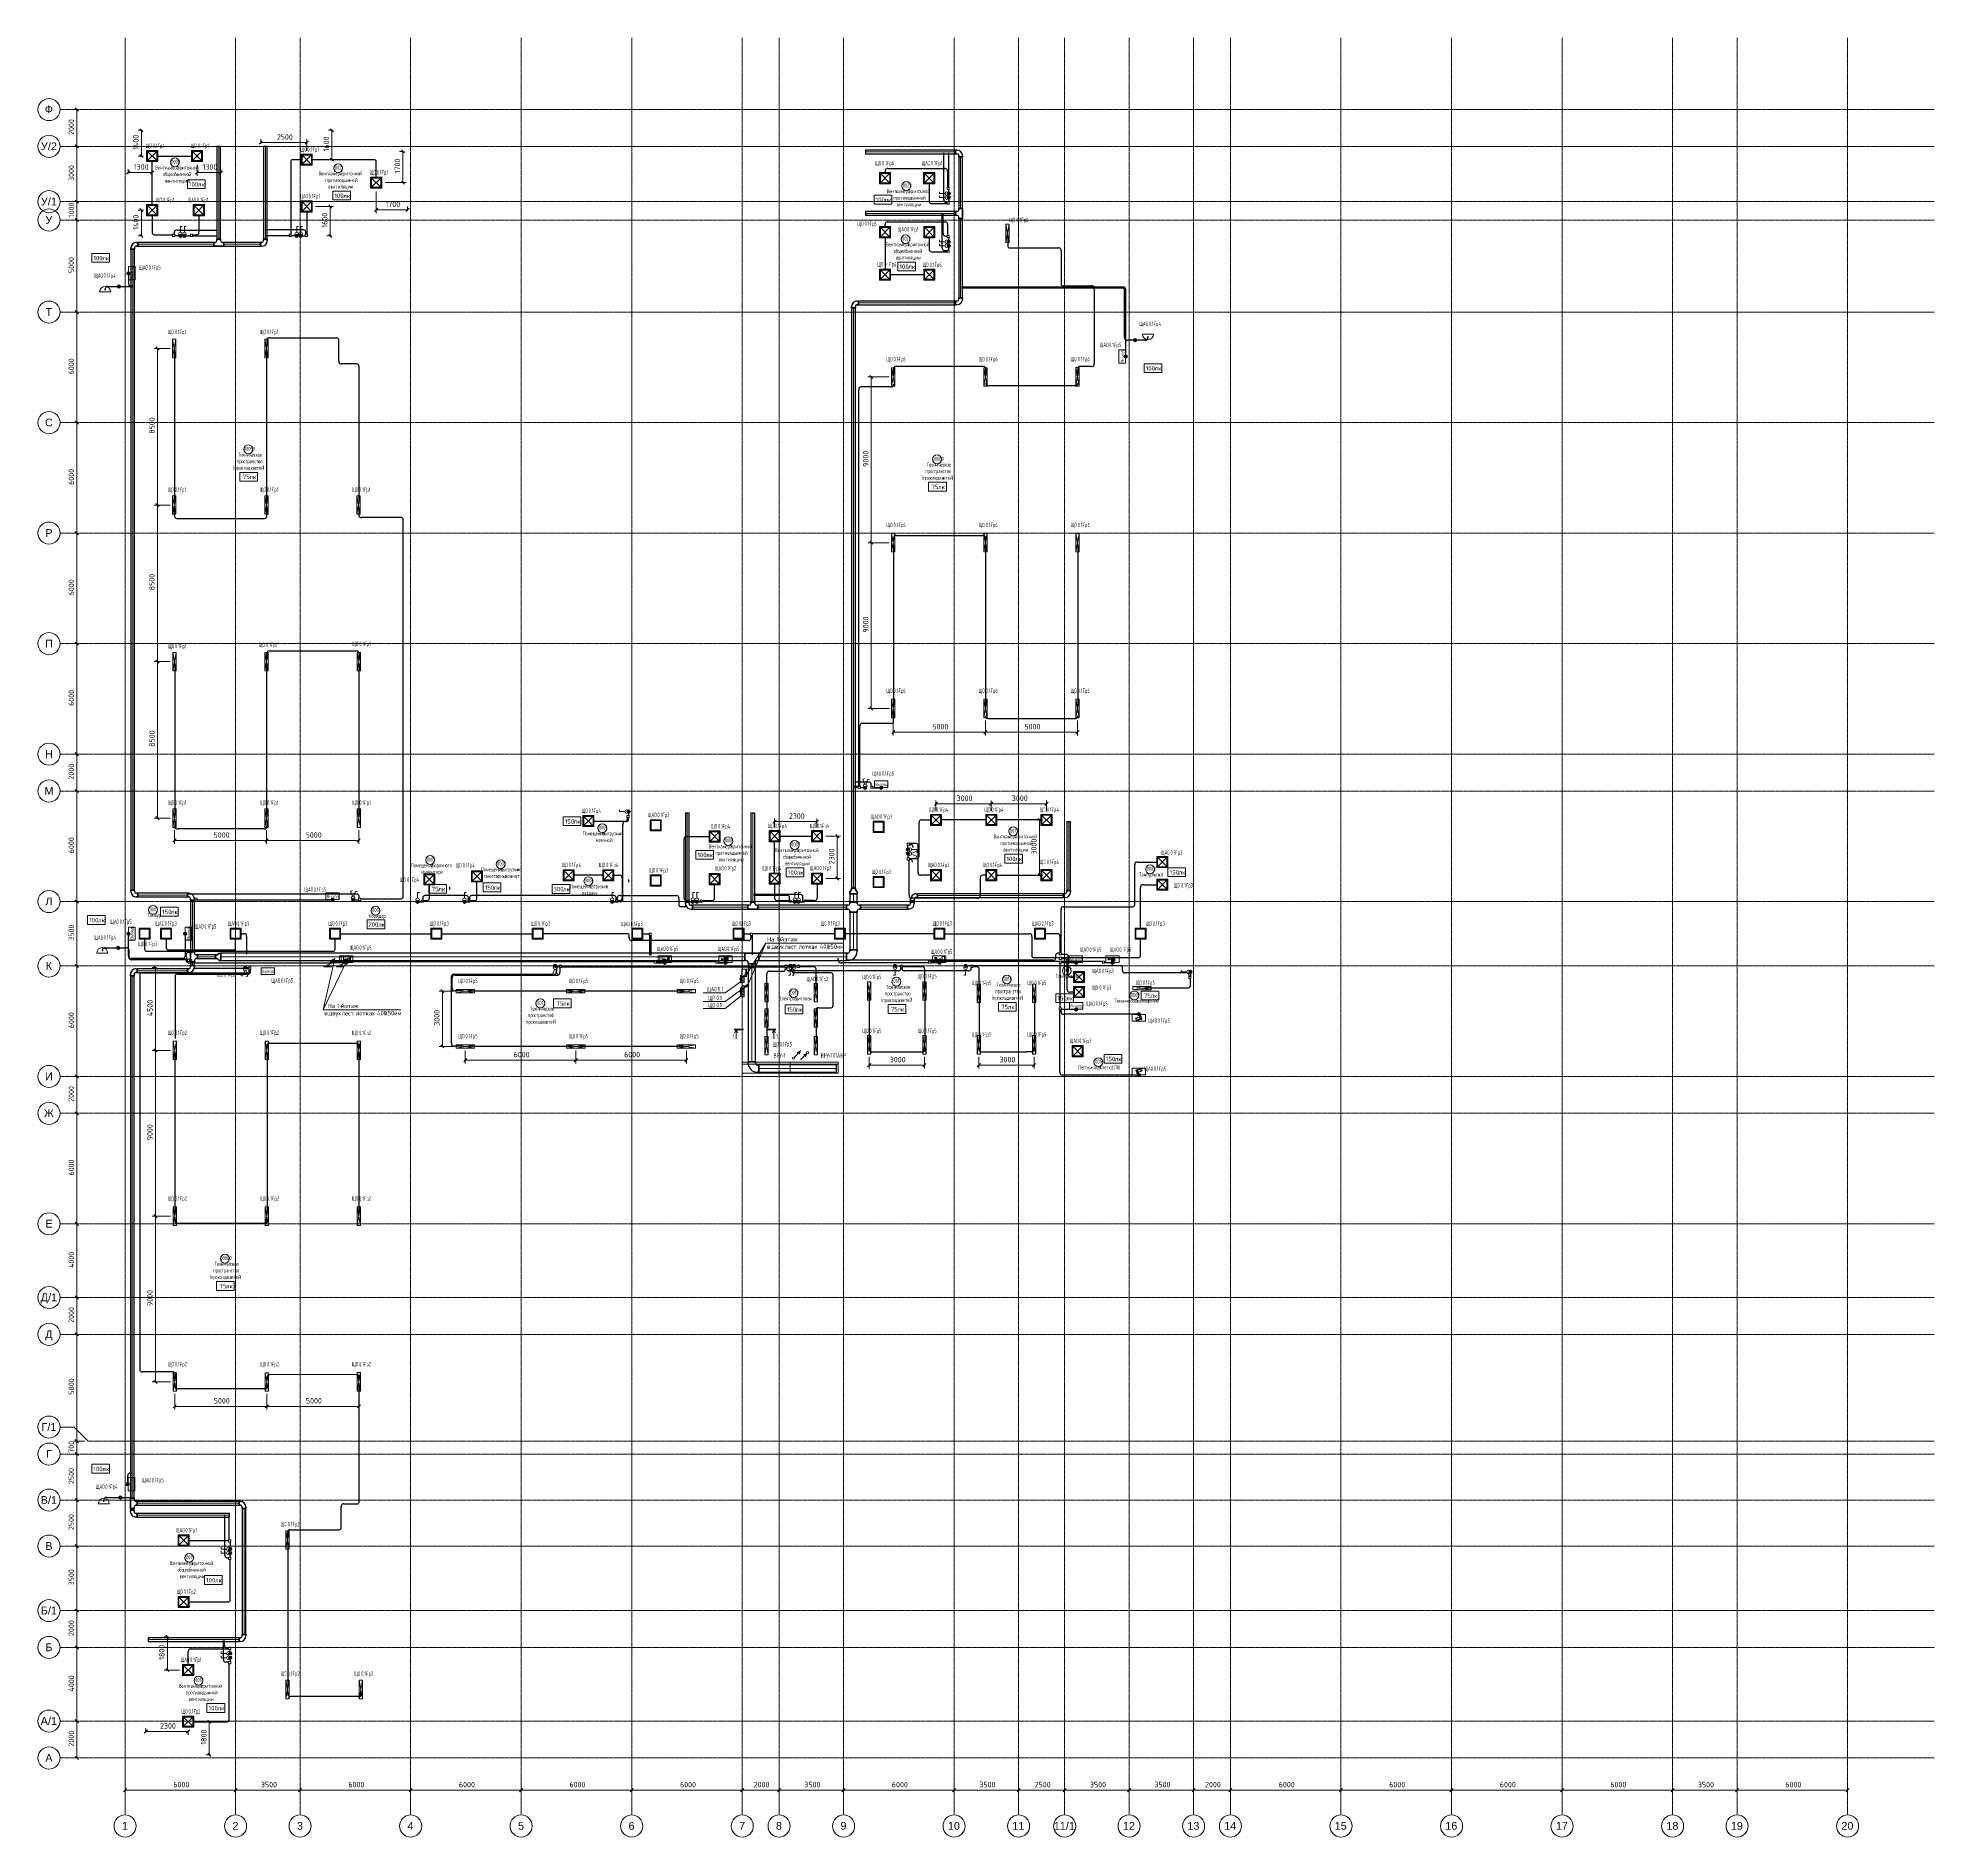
# Model space of a CAD drawing. Header units: millimetres. Extents: x -4730 to 98194, y -4296 to 93388.
import ezdxf

# ---------------------------------------------------------------- set-up
doc = ezdxf.new("R2010")
doc.units = ezdxf.units.MM
doc.linetypes.add('Линия сетки', pattern=[22.225, 12.7, -3.175, 3.175, -3.175])
for name, color, linetype, lineweight, true_color in [('Кабельные лотки', 5, 'Continuous', 25, 0x0000ff), ('Короба', 7, 'Continuous', 25, 0x008000), ('Линии', 7, 'Continuous', 9, 0x00a600), ('Опуск', 7, 'Continuous', 18, 0x007f00), ('Соединительные детали кабельных лотков', 5, 'Continuous', 25, 0x0000ff), ('Соединительные детали коробов', 7, 'Continuous', 25, 0x008000), ('Типовые аннотации', 5, 'Continuous', 18, 0x0000ff), ('Уклон', 7, 'Continuous', 18, 0x007f00)]:
    doc.layers.add(name, color=color, linetype=linetype, lineweight=lineweight, true_color=true_color)
for name, color, linetype, lineweight in [('Марки помещений', 7, 'Continuous', 9), ('Марки силовых электроприборов', 7, 'Continuous', 9), ('Марки электрооборудования', 7, 'Continuous', 9), ('Осевая линия', 7, 'Continuous', 18), ('Оси', 7, 'Continuous', 9), ('Размеры', 7, 'Continuous', 9), ('Размеры-120', 7, 'Continuous', 9), ('Текстовые примечания', 7, 'Continuous', 9), ('Тонкие линии', 7, 'Continuous', 9), ('Утолщенные линии', 7, 'Continuous', 50)]:
    doc.layers.add(name, color=color, linetype=linetype, lineweight=lineweight)
doc.styles.add('Arial', font='arial.ttf', dxfattribs={"height": 156})
doc.styles.add('Arial_1', font='arial.ttf', dxfattribs={"height": 420})
doc.styles.add('GOST Common', font='GOST_Common.ttf', dxfattribs={"width": 0.6, "height": 240})
doc.styles.add('GOST Common_1', font='GOST_Common.ttf', dxfattribs={"height": 240})
doc.styles.add('GOST Common_2', font='GOST_Common.ttf', dxfattribs={"width": 0.9, "height": 300})
doc.styles.add('GOST Common_3', font='GOST_Common.ttf', dxfattribs={"width": 0.7, "height": 240})
doc.styles.add('GOST Common_4', font='GOST_Common.ttf', dxfattribs={"width": 0.7, "height": 216})
doc.styles.add('GOST Common_5', font='GOST_Common.ttf', dxfattribs={"width": 0.9, "height": 240})
doc.dimstyles.new('ADSK_Проверочный', dxfattribs={"dimscale": 304.8, "dimtxt": 301.714499, "dimasz": 0.556693, "dimexe": 0.590551, "dimexo": 0.590551, "dimgap": 0.19685, "dimtad": 1, "dimdec": 3, "dimrnd": 0.001, "dimdsep": 46, "dimtxsty": 'GOST Common_2', "dimblk1": 'OBLIQUE', "dimblk2": 'OBLIQUE', "dimsah": 1, "dimcen": 0.09, "dimazin": 0, "dimtfac": 1, "dimtdec": 4, "dimtix": 1, "dimtmove": 0, "dimatfit": 3, "dimfxl": 1, "dimtvp": 1, "dimtolj": 1, "dimtzin": 0, "dimarcsym": 2})

# ---------------------------------------------------------------- blocks, each defined once
blk = doc.blocks.new('M_Короб_ отвод - Плоский торец - ПВХ - Стандартная-2386742-Подвал')
at = {"layer": 'Соединительные детали коробов'}
for p, q in [((2894, 82640), (2856, 82640)), ((3006, 82640), (2894, 82640)), ((3006, 82640), (3006, 82640))]:
    blk.add_line(p, q, dxfattribs=at)
blk = doc.blocks.new('M_Короб_ отвод - Плоский торец - ПВХ - Стандартная-V1-Подвал')
at = {"layer": 'Соединительные детали коробов'}
for p, q in [((0, 111.95), (0, 150.05)), ((-150.05, 0), (-111.95, 0))]:
    blk.add_line(p, q, dxfattribs=at)
blk.add_arc((-111.95, 111.95), 111.95, 270, 0, dxfattribs=at)
blk = doc.blocks.new('M_Короб_ отвод - Плоский торец - ПВХ - Стандартная-V2-Подвал')
at = {"layer": 'Соединительные детали коробов'}
for p, q in [((-399, 14145), (-360, 14145)), ((-360, 14145), (-248, 14145)), ((-248, 14145), (-248, 14145))]:
    blk.add_line(p, q, dxfattribs=at)
blk = doc.blocks.new('M_Короб_ отвод - Плоский торец - ПВХ - Стандартная-2421624-Подвал')
at = {"layer": 'Соединительные детали коробов'}
for p, q in [((-1, 113), (-1, 151)), ((-151, 0), (-113, 0))]:
    blk.add_line(p, q, dxfattribs=at)
blk.add_arc((-113, 112), 112, 270, 0.4989, dxfattribs=at)
blk = doc.blocks.new('M_Короб_ отвод - Плоский торец - ПВХ - Стандартная-2448549-Подвал')
at = {"layer": 'Соединительные детали коробов'}
for p, q in [((0, 112), (0, 150)), ((-150, 0), (-112, 0))]:
    blk.add_line(p, q, dxfattribs=at)
blk.add_arc((-112, 112), 112, 270, 0.02377, dxfattribs=at)
blk = doc.blocks.new('M_Короб_ отвод - Плоский торец - ПВХ - Стандартная-2448586-Подвал')
at = {"layer": 'Соединительные детали коробов'}
for p, q in [((0, 112), (0, 150)), ((-150, 0), (-112, 0))]:
    blk.add_line(p, q, dxfattribs=at)
blk.add_arc((-112, 112), 112, 270, 0.03917, dxfattribs=at)
blk = doc.blocks.new('M_Короб_ отвод - Плоский торец - ПВХ - Стандартная-2448709-Подвал')
at = {"layer": 'Соединительные детали коробов'}
for p, q in [((0, 112), (0, 150)), ((-150, 0), (-112, 0))]:
    blk.add_line(p, q, dxfattribs=at)
blk.add_arc((-112, 112), 112, 270, 359.94047, dxfattribs=at)
blk = doc.blocks.new('M_Горизонтальный изгиб-колено для канального - Стандартная-2451758-Подвал')
at = {"layer": 'Соединительные детали кабельных лотков'}
for p, q in [((-275, 100), (-275, 100)), ((-275, 100), (-275, -100)), ((-275, -100), (-275, 100)), ((-275, 100), (-200, 100)), ((-200, 100), (-275, 100)), ((-100, 200), (-100, 275)), ((100, 275), (-100, 275)), ((-100, 275), (100, 275)), ((-100, 275), (-100, 275)), ((-100, 275), (-100, 200)), ((100, 200), (100, 275)), ((100, 275), (100, 275)), ((100, 275), (100, 200)), ((-275, -100), (-275, -100)), ((-200, -100), (-275, -100)), ((-200, -100), (-275, -100))]:
    blk.add_line(p, q, dxfattribs=at)
for radius, end in [(100, 360), (300, 360), (100, 0), (300, 0)]:
    blk.add_arc((-200, 200), radius, 270, end, dxfattribs=at)
blk = doc.blocks.new('M_Переходный патрубок для канального - Стандартная-2451692-Подвал')
at = {"layer": 'Соединительные детали кабельных лотков'}
for p, q in [((0, 200), (0, 200)), ((0, 200), (0, -200)), ((0, -200), (0, 200)), ((0, 200), (100, 200)), ((100, 200), (0, 200)), ((100, 200), (100, 200)), ((100, 200), (200, 100)), ((200, 100), (100, 200)), ((200, 100), (300, 100)), ((200, 100), (200, 100)), ((300, 100), (200, 100)), ((300, -100), (300, 100)), ((300, 100), (300, -100)), ((300, 100), (300, 100)), ((0, -200), (0, -200)), ((100, -200), (0, -200)), ((100, -200), (0, -200)), ((100, -200), (200, -100)), ((200, -100), (100, -200)), ((100, -200), (100, -200)), ((200, -100), (300, -100)), ((200, -100), (200, -100)), ((300, -100), (200, -100)), ((300, -100), (300, -100))]:
    blk.add_line(p, q, dxfattribs=at)
blk = doc.blocks.new('M_Горизонтальный тройник для канального - Радиус 100 мм-2451883-Подвал')
at = {"layer": 'Соединительные детали кабельных лотков'}
for p, q in [((275, 100), (-275, 100)), ((-275, 100), (-275, -100)), ((-275, -100), (-275, 100)), ((-275, 100), (275, 100)), ((-275, 100), (-275, 100)), ((275, -100), (275, 100)), ((275, 100), (275, -100)), ((275, 100), (275, 100)), ((-275, -100), (-200, -100)), ((-200, -100), (-275, -100)), ((-275, -100), (-275, -100)), ((-100, -200), (-100, -275)), ((-100, -275), (-100, -200)), ((-100, -275), (100, -275)), ((100, -275), (-100, -275)), ((-100, -275), (-100, -275)), ((100, -275), (100, -200)), ((100, -200), (100, -275)), ((100, -275), (100, -275)), ((200, -100), (275, -100)), ((275, -100), (200, -100)), ((275, -100), (275, -100))]:
    blk.add_line(p, q, dxfattribs=at)
for centre, start, end in [((-200, -200), 0, 90), ((-200, -200), 0, 90), ((200, -200), 90, 180), ((200, -200), 90, 180)]:
    blk.add_arc(centre, 100, start, end, dxfattribs=at)
blk = doc.blocks.new('M_Горизонтальный изгиб-колено для канального - Стандартная-2387522-Подвал')
at = {"layer": 'Соединительные детали кабельных лотков'}
for p, q in [((-375, 200), (-375, 200)), ((-375, 200), (-375, -200)), ((-375, -200), (-375, 200)), ((-375, 200), (-300, 200)), ((-300, 200), (-375, 200)), ((-200, 300), (-200, 375)), ((200, 375), (-200, 375)), ((-200, 375), (200, 375)), ((-200, 375), (-200, 375)), ((-200, 375), (-200, 300)), ((200, 300), (200, 375)), ((200, 375), (200, 375)), ((200, 375), (200, 300)), ((-375, -200), (-375, -200)), ((-300, -200), (-375, -200)), ((-300, -200), (-375, -200))]:
    blk.add_line(p, q, dxfattribs=at)
for radius, end in [(100, 360), (500, 360), (100, 0), (500, 0)]:
    blk.add_arc((-300, 300), radius, 270, end, dxfattribs=at)
blk = doc.blocks.new('M_Горизонтальный тройник для канального - Радиус 100 мм-2455646-Подвал')
at = {"layer": 'Соединительные детали кабельных лотков'}
for p, q in [((375, 200), (-375, 200)), ((-375, 200), (-375, -200)), ((-375, -200), (-375, 200)), ((-375, 200), (375, 200)), ((-375, 200), (-375, 200)), ((375, -200), (375, 200)), ((375, 200), (375, -200)), ((375, 200), (375, 200)), ((-375, -200), (-300, -200)), ((-300, -200), (-375, -200)), ((-375, -200), (-375, -200)), ((-200, -300), (-200, -375)), ((-200, -375), (-200, -300)), ((-200, -375), (200, -375)), ((200, -375), (-200, -375)), ((-200, -375), (-200, -375)), ((200, -375), (200, -300)), ((200, -300), (200, -375)), ((200, -375), (200, -375)), ((300, -200), (375, -200)), ((375, -200), (300, -200)), ((375, -200), (375, -200))]:
    blk.add_line(p, q, dxfattribs=at)
for centre, start, end in [((-300, -300), 0, 90), ((-300, -300), 0, 90), ((300, -300), 90, 180), ((300, -300), 90, 180)]:
    blk.add_arc(centre, 100, start, end, dxfattribs=at)
blk = doc.blocks.new('M_Горизонтальная крестовина для канального - Радиус 100 мм-2458051-Подвал')
at = {"layer": 'Соединительные детали кабельных лотков'}
for p, q in [((-200, 200), (-275, 200)), ((-275, 200), (-275, -200)), ((-275, -200), (-275, 200)), ((-275, 200), (-200, 200)), ((-275, 200), (-275, 200)), ((100, 375), (-100, 375)), ((-100, 375), (-100, 300)), ((-100, 300), (-100, 375)), ((-100, 375), (100, 375)), ((-100, 375), (-100, 375)), ((100, 300), (100, 375)), ((100, 375), (100, 300)), ((100, 375), (100, 375)), ((275, 200), (200, 200)), ((200, 200), (275, 200)), ((275, -200), (275, 200)), ((275, 200), (275, -200)), ((275, 200), (275, 200)), ((-275, -200), (-200, -200)), ((-200, -200), (-275, -200)), ((-275, -200), (-275, -200)), ((-100, -300), (-100, -375)), ((-100, -375), (-100, -300)), ((-100, -375), (100, -375)), ((100, -375), (-100, -375)), ((-100, -375), (-100, -375)), ((100, -375), (100, -300)), ((100, -300), (100, -375)), ((100, -375), (100, -375)), ((200, -200), (275, -200)), ((275, -200), (200, -200)), ((275, -200), (275, -200))]:
    blk.add_line(p, q, dxfattribs=at)
for centre, start, end in [((-200, 300), 270, 0), ((-200, 300), 270, 0), ((200, 300), 180, 270), ((200, 300), 180, 270), ((-200, -300), 0, 90), ((-200, -300), 0, 90), ((200, -300), 90, 180), ((200, -300), 90, 180)]:
    blk.add_arc(centre, 100, start, end, dxfattribs=at)
blk = doc.blocks.new('M_Короб_ отвод - Плоский торец - ПВХ - Стандартная-2464739-Подвал')
at = {"layer": 'Соединительные детали коробов'}
for p, q in [((0, 112), (0, 150)), ((-150, 0), (-112, 0))]:
    blk.add_line(p, q, dxfattribs=at)
blk.add_arc((-112, 112), 112, 270, 0.07976, dxfattribs=at)
blk = doc.blocks.new('M_Короб_ отвод - Плоский торец - ПВХ - Стандартная-2464847-Подвал')
at = {"layer": 'Соединительные детали коробов'}
for p, q in [((41800, 43010), (41800, 43010)), ((41800, 43010), (41912, 43010)), ((41912, 43010), (41950, 43010))]:
    blk.add_line(p, q, dxfattribs=at)
blk = doc.blocks.new('M_Короб_ отвод - Плоский торец - ПВХ - Стандартная-2465117-Подвал')
at = {"layer": 'Соединительные детали коробов'}
for p, q in [((0, 112), (0, 150)), ((-150, 0), (-112, 0))]:
    blk.add_line(p, q, dxfattribs=at)
blk.add_arc((-112, 112), 112, 270, 0.08897, dxfattribs=at)
blk = doc.blocks.new('Ось сетки - Заголовок сетки - Окружность 5 мм-1145995-Подвал')
at = {"layer": 'Оси'}
blk.add_circle((0, 0), 5, dxfattribs=at)
blk = doc.blocks.new('DIMBLOCK1-Подвал')
at = {"layer": 'Размеры-120'}
for p, q in [((0, -1748), (-85, -1833)), ((0, -1808), (0, -1568)), ((0, -1748), (85, -1664)), ((0, -1748), (6000, -1748)), ((0, -1748), (0, -1808)), ((6000, -1748), (5915, -1833)), ((6000, -1808), (6000, -1568)), ((6000, -1748), (6085, -1664)), ((6000, -1748), (6000, -1808))]:
    blk.add_line(p, q, dxfattribs=at)
at = {"layer": 'Размеры-120', "color": 0, "insert": (2622, -1296), "char_height": 300, "width": 908.21, "attachment_point": 1, "line_spacing_factor": 1.022761, "style": 'GOST Common_2'}
blk.add_mtext('6000', dxfattribs=at)
blk = doc.blocks.new('_Oblique')
at = {"color": 0, "linetype": 'ByBlock', "lineweight": -2}
blk.add_line((-0.5, -0.5), (0.5, 0.5), dxfattribs=at)
blk = doc.blocks.new('DIMBLOCK2-Подвал')
at = {"layer": 'Размеры-120'}
for p, q in [((6000, -1748), (5915, -1833)), ((6000, -1808), (6000, -1568)), ((6000, -1748), (6085, -1664)), ((6000, -1748), (9500, -1748)), ((6000, -1748), (6000, -1808)), ((9500, -1748), (9415, -1833)), ((9500, -1808), (9500, -1568)), ((9500, -1748), (9585, -1664)), ((9500, -1748), (9500, -1808))]:
    blk.add_line(p, q, dxfattribs=at)
at = {"layer": 'Размеры-120', "color": 0, "insert": (7372, -1296), "char_height": 300, "width": 908.21, "attachment_point": 1, "line_spacing_factor": 1.022761, "style": 'GOST Common_2'}
blk.add_mtext('3500', dxfattribs=at)
blk = doc.blocks.new('DIMBLOCK3-Подвал')
at = {"layer": 'Размеры-120'}
for p, q in [((9500, -1748), (9415, -1833)), ((9500, -1808), (9500, -1568)), ((9500, -1748), (9585, -1664)), ((9500, -1748), (15500, -1748)), ((9500, -1748), (9500, -1808)), ((15500, -1748), (15415, -1833)), ((15500, -1808), (15500, -1568)), ((15500, -1748), (15585, -1664)), ((15500, -1748), (15500, -1808))]:
    blk.add_line(p, q, dxfattribs=at)
at = {"layer": 'Размеры-120', "color": 0, "insert": (12122, -1296), "char_height": 300, "width": 908.21, "attachment_point": 1, "line_spacing_factor": 1.022761, "style": 'GOST Common_2'}
blk.add_mtext('6000', dxfattribs=at)
blk = doc.blocks.new('DIMBLOCK4-Подвал')
at = {"layer": 'Размеры-120'}
for p, q in [((15500, -1748), (15415, -1833)), ((15500, -1808), (15500, -1568)), ((15500, -1748), (15585, -1664)), ((15500, -1748), (21500, -1748)), ((15500, -1748), (15500, -1808)), ((21500, -1748), (21415, -1833)), ((21500, -1808), (21500, -1568)), ((21500, -1748), (21585, -1664)), ((21500, -1748), (21500, -1808))]:
    blk.add_line(p, q, dxfattribs=at)
at = {"layer": 'Размеры-120', "color": 0, "insert": (18122, -1296), "char_height": 300, "width": 908.21, "attachment_point": 1, "line_spacing_factor": 1.022761, "style": 'GOST Common_2'}
blk.add_mtext('6000', dxfattribs=at)
blk = doc.blocks.new('DIMBLOCK5-Подвал')
at = {"layer": 'Размеры-120'}
for p, q in [((21500, -1748), (21415, -1833)), ((21500, -1808), (21500, -1568)), ((21500, -1748), (21585, -1664)), ((21500, -1748), (27500, -1748)), ((21500, -1748), (21500, -1808)), ((27500, -1748), (27415, -1833)), ((27500, -1808), (27500, -1568)), ((27500, -1748), (27585, -1664)), ((27500, -1748), (27500, -1808))]:
    blk.add_line(p, q, dxfattribs=at)
at = {"layer": 'Размеры-120', "color": 0, "insert": (24122, -1296), "char_height": 300, "width": 908.21, "attachment_point": 1, "line_spacing_factor": 1.022761, "style": 'GOST Common_2'}
blk.add_mtext('6000', dxfattribs=at)
blk = doc.blocks.new('DIMBLOCK6-Подвал')
at = {"layer": 'Размеры-120'}
for p, q in [((27500, -1748), (27415, -1833)), ((27500, -1808), (27500, -1568)), ((27500, -1748), (27585, -1664)), ((27500, -1748), (33500, -1748)), ((27500, -1748), (27500, -1808)), ((33500, -1748), (33415, -1833)), ((33500, -1808), (33500, -1568)), ((33500, -1748), (33585, -1664)), ((33500, -1748), (33500, -1808))]:
    blk.add_line(p, q, dxfattribs=at)
at = {"layer": 'Размеры-120', "color": 0, "insert": (30122, -1296), "char_height": 300, "width": 908.21, "attachment_point": 1, "line_spacing_factor": 1.022761, "style": 'GOST Common_2'}
blk.add_mtext('6000', dxfattribs=at)
blk = doc.blocks.new('DIMBLOCK7-Подвал')
at = {"layer": 'Размеры-120'}
for p, q in [((33500, -1748), (33415, -1833)), ((33500, -1808), (33500, -1568)), ((33500, -1748), (33585, -1664)), ((33500, -1748), (35500, -1748)), ((33500, -1748), (33500, -1808)), ((35500, -1748), (35415, -1833)), ((35500, -1808), (35500, -1568)), ((35500, -1748), (35585, -1664)), ((35500, -1748), (35500, -1808))]:
    blk.add_line(p, q, dxfattribs=at)
at = {"layer": 'Размеры-120', "color": 0, "insert": (34122, -1296), "char_height": 300, "width": 908.21, "attachment_point": 1, "line_spacing_factor": 1.022761, "style": 'GOST Common_2'}
blk.add_mtext('2000', dxfattribs=at)
blk = doc.blocks.new('DIMBLOCK8-Подвал')
at = {"layer": 'Размеры-120'}
for p, q in [((35500, -1748), (35415, -1833)), ((35500, -1808), (35500, -1568)), ((35500, -1748), (35585, -1664)), ((35500, -1748), (39000, -1748)), ((35500, -1748), (35500, -1808)), ((39000, -1748), (38915, -1833)), ((39000, -1808), (39000, -1568)), ((39000, -1748), (39085, -1664)), ((39000, -1748), (39000, -1808))]:
    blk.add_line(p, q, dxfattribs=at)
at = {"layer": 'Размеры-120', "color": 0, "insert": (36872, -1296), "char_height": 300, "width": 908.21, "attachment_point": 1, "line_spacing_factor": 1.022761, "style": 'GOST Common_2'}
blk.add_mtext('3500', dxfattribs=at)
blk = doc.blocks.new('DIMBLOCK9-Подвал')
at = {"layer": 'Размеры-120'}
for p, q in [((39000, -1748), (38915, -1833)), ((39000, -1808), (39000, -1568)), ((39000, -1748), (39085, -1664)), ((39000, -1748), (45000, -1748)), ((39000, -1748), (39000, -1808)), ((45000, -1748), (44915, -1833)), ((45000, -1808), (45000, -1568)), ((45000, -1748), (45085, -1664)), ((45000, -1748), (45000, -1808))]:
    blk.add_line(p, q, dxfattribs=at)
at = {"layer": 'Размеры-120', "color": 0, "insert": (41622, -1296), "char_height": 300, "width": 908.21, "attachment_point": 1, "line_spacing_factor": 1.022761, "style": 'GOST Common_2'}
blk.add_mtext('6000', dxfattribs=at)
blk = doc.blocks.new('DIMBLOCK10-Подвал')
at = {"layer": 'Размеры-120'}
for p, q in [((45000, -1748), (44915, -1833)), ((45000, -1808), (45000, -1568)), ((45000, -1748), (45085, -1664)), ((45000, -1748), (48500, -1748)), ((45000, -1748), (45000, -1808)), ((48500, -1748), (48415, -1833)), ((48500, -1808), (48500, -1568)), ((48500, -1748), (48585, -1664)), ((48500, -1748), (48500, -1808))]:
    blk.add_line(p, q, dxfattribs=at)
at = {"layer": 'Размеры-120', "color": 0, "insert": (46372, -1296), "char_height": 300, "width": 908.21, "attachment_point": 1, "line_spacing_factor": 1.022761, "style": 'GOST Common_2'}
blk.add_mtext('3500', dxfattribs=at)
blk = doc.blocks.new('DIMBLOCK11-Подвал')
at = {"layer": 'Размеры-120'}
for p, q in [((48500, -1748), (48415, -1833)), ((48500, -1808), (48500, -1568)), ((48500, -1748), (48585, -1664)), ((48500, -1748), (51000, -1748)), ((48500, -1748), (48500, -1808)), ((51000, -1748), (50915, -1833)), ((51000, -1808), (51000, -1568)), ((51000, -1748), (51085, -1664)), ((51000, -1748), (51000, -1808))]:
    blk.add_line(p, q, dxfattribs=at)
at = {"layer": 'Размеры-120', "color": 0, "insert": (49372, -1296), "char_height": 300, "width": 908.21, "attachment_point": 1, "line_spacing_factor": 1.022761, "style": 'GOST Common_2'}
blk.add_mtext('2500', dxfattribs=at)
blk = doc.blocks.new('DIMBLOCK12-Подвал')
at = {"layer": 'Размеры-120'}
for p, q in [((51000, -1748), (50915, -1833)), ((51000, -1808), (51000, -1568)), ((51000, -1748), (51085, -1664)), ((51000, -1748), (54500, -1748)), ((51000, -1748), (51000, -1808)), ((54500, -1748), (54415, -1833)), ((54500, -1808), (54500, -1568)), ((54500, -1748), (54585, -1664)), ((54500, -1748), (54500, -1808))]:
    blk.add_line(p, q, dxfattribs=at)
at = {"layer": 'Размеры-120', "color": 0, "insert": (52372, -1296), "char_height": 300, "width": 908.21, "attachment_point": 1, "line_spacing_factor": 1.022761, "style": 'GOST Common_2'}
blk.add_mtext('3500', dxfattribs=at)
blk = doc.blocks.new('DIMBLOCK13-Подвал')
at = {"layer": 'Размеры-120'}
for p, q in [((54500, -1748), (54415, -1833)), ((54500, -1808), (54500, -1568)), ((54500, -1748), (54585, -1664)), ((54500, -1748), (58000, -1748)), ((54500, -1748), (54500, -1808)), ((58000, -1748), (57915, -1833)), ((58000, -1808), (58000, -1568)), ((58000, -1748), (58085, -1664)), ((58000, -1748), (58000, -1808))]:
    blk.add_line(p, q, dxfattribs=at)
at = {"layer": 'Размеры-120', "color": 0, "insert": (55872, -1296), "char_height": 300, "width": 908.21, "attachment_point": 1, "line_spacing_factor": 1.022761, "style": 'GOST Common_2'}
blk.add_mtext('3500', dxfattribs=at)
blk = doc.blocks.new('DIMBLOCK14-Подвал')
at = {"layer": 'Размеры-120'}
for p, q in [((58000, -1748), (57915, -1833)), ((58000, -1808), (58000, -1568)), ((58000, -1748), (58085, -1664)), ((58000, -1748), (60000, -1748)), ((58000, -1748), (58000, -1808)), ((60000, -1748), (59915, -1833)), ((60000, -1808), (60000, -1568)), ((60000, -1748), (60085, -1664)), ((60000, -1748), (60000, -1808))]:
    blk.add_line(p, q, dxfattribs=at)
at = {"layer": 'Размеры-120', "color": 0, "insert": (58622, -1296), "char_height": 300, "width": 908.21, "attachment_point": 1, "line_spacing_factor": 1.022761, "style": 'GOST Common_2'}
blk.add_mtext('2000', dxfattribs=at)
blk = doc.blocks.new('DIMBLOCK15-Подвал')
at = {"layer": 'Размеры-120'}
for p, q in [((60000, -1748), (59915, -1833)), ((60000, -1808), (60000, -1568)), ((60000, -1748), (60085, -1664)), ((60000, -1748), (66000, -1748)), ((60000, -1748), (60000, -1808)), ((66000, -1748), (65915, -1833)), ((66000, -1808), (66000, -1568)), ((66000, -1748), (66085, -1664)), ((66000, -1748), (66000, -1808))]:
    blk.add_line(p, q, dxfattribs=at)
at = {"layer": 'Размеры-120', "color": 0, "insert": (62622, -1296), "char_height": 300, "width": 908.21, "attachment_point": 1, "line_spacing_factor": 1.022761, "style": 'GOST Common_2'}
blk.add_mtext('6000', dxfattribs=at)
blk = doc.blocks.new('DIMBLOCK16-Подвал')
at = {"layer": 'Размеры-120'}
for p, q in [((66000, -1748), (65915, -1833)), ((66000, -1808), (66000, -1568)), ((66000, -1748), (66085, -1664)), ((66000, -1748), (72000, -1748)), ((66000, -1748), (66000, -1808)), ((72000, -1748), (71915, -1833)), ((72000, -1808), (72000, -1568)), ((72000, -1748), (72085, -1664)), ((72000, -1748), (72000, -1808))]:
    blk.add_line(p, q, dxfattribs=at)
at = {"layer": 'Размеры-120', "color": 0, "insert": (68622, -1296), "char_height": 300, "width": 908.21, "attachment_point": 1, "line_spacing_factor": 1.022761, "style": 'GOST Common_2'}
blk.add_mtext('6000', dxfattribs=at)
blk = doc.blocks.new('DIMBLOCK17-Подвал')
at = {"layer": 'Размеры-120'}
for p, q in [((72000, -1748), (71915, -1833)), ((72000, -1808), (72000, -1568)), ((72000, -1748), (72085, -1664)), ((72000, -1748), (78000, -1748)), ((72000, -1748), (72000, -1808)), ((78000, -1748), (77915, -1833)), ((78000, -1808), (78000, -1568)), ((78000, -1748), (78085, -1664)), ((78000, -1748), (78000, -1808))]:
    blk.add_line(p, q, dxfattribs=at)
at = {"layer": 'Размеры-120', "color": 0, "insert": (74622, -1296), "char_height": 300, "width": 908.21, "attachment_point": 1, "line_spacing_factor": 1.022761, "style": 'GOST Common_2'}
blk.add_mtext('6000', dxfattribs=at)
blk = doc.blocks.new('DIMBLOCK18-Подвал')
at = {"layer": 'Размеры-120'}
for p, q in [((78000, -1748), (77915, -1833)), ((78000, -1808), (78000, -1568)), ((78000, -1748), (78085, -1664)), ((78000, -1748), (84000, -1748)), ((78000, -1748), (78000, -1808)), ((84000, -1748), (83915, -1833)), ((84000, -1808), (84000, -1568)), ((84000, -1748), (84085, -1664)), ((84000, -1748), (84000, -1808))]:
    blk.add_line(p, q, dxfattribs=at)
at = {"layer": 'Размеры-120', "color": 0, "insert": (80622, -1296), "char_height": 300, "width": 908.21, "attachment_point": 1, "line_spacing_factor": 1.022761, "style": 'GOST Common_2'}
blk.add_mtext('6000', dxfattribs=at)
blk = doc.blocks.new('DIMBLOCK19-Подвал')
at = {"layer": 'Размеры-120'}
for p, q in [((84000, -1748), (83915, -1833)), ((84000, -1808), (84000, -1568)), ((84000, -1748), (84085, -1664)), ((84000, -1748), (87500, -1748)), ((84000, -1748), (84000, -1808)), ((87500, -1748), (87415, -1833)), ((87500, -1808), (87500, -1568)), ((87500, -1748), (87585, -1664)), ((87500, -1748), (87500, -1808))]:
    blk.add_line(p, q, dxfattribs=at)
at = {"layer": 'Размеры-120', "color": 0, "insert": (85372, -1296), "char_height": 300, "width": 908.21, "attachment_point": 1, "line_spacing_factor": 1.022761, "style": 'GOST Common_2'}
blk.add_mtext('3500', dxfattribs=at)
blk = doc.blocks.new('DIMBLOCK20-Подвал')
at = {"layer": 'Размеры-120'}
for p, q in [((87500, -1748), (87415, -1833)), ((87500, -1808), (87500, -1568)), ((87500, -1748), (87585, -1664)), ((87500, -1748), (93500, -1748)), ((87500, -1748), (87500, -1808)), ((93500, -1748), (93415, -1833)), ((93500, -1808), (93500, -1568)), ((93500, -1748), (93585, -1664)), ((93500, -1748), (93500, -1808))]:
    blk.add_line(p, q, dxfattribs=at)
at = {"layer": 'Размеры-120', "color": 0, "insert": (90122, -1296), "char_height": 300, "width": 908.21, "attachment_point": 1, "line_spacing_factor": 1.022761, "style": 'GOST Common_2'}
blk.add_mtext('6000', dxfattribs=at)
blk = doc.blocks.new('DIMBLOCK21-Подвал')
at = {"layer": 'Размеры-120'}
for p, q in [((-2616, 2000), (-2701, 2085)), ((-2556, 2000), (-2796, 2000)), ((-2616, 0), (-2616, 2000)), ((-2616, 2000), (-2531, 1915)), ((-2616, 2000), (-2556, 2000)), ((-2556, 0), (-2796, 0)), ((-2616, 0), (-2701, 85)), ((-2616, 0), (-2531, -85)), ((-2616, 0), (-2556, 0))]:
    blk.add_line(p, q, dxfattribs=at)
at = {"layer": 'Размеры-120', "color": 0, "insert": (-3068, 622), "char_height": 300, "width": 908.21, "attachment_point": 1, "rotation": 90, "line_spacing_factor": 1.022761, "style": 'GOST Common_2'}
blk.add_mtext('2000', dxfattribs=at)
blk = doc.blocks.new('DIMBLOCK22-Подвал')
at = {"layer": 'Размеры-120'}
for p, q in [((-2556, 6000), (-2796, 6000)), ((-2616, 6000), (-2701, 6085)), ((-2616, 2000), (-2616, 6000)), ((-2616, 6000), (-2531, 5915)), ((-2616, 6000), (-2556, 6000)), ((-2616, 2000), (-2701, 2085)), ((-2556, 2000), (-2796, 2000)), ((-2616, 2000), (-2531, 1915)), ((-2616, 2000), (-2556, 2000))]:
    blk.add_line(p, q, dxfattribs=at)
at = {"layer": 'Размеры-120', "color": 0, "insert": (-3068, 3609), "char_height": 300, "width": 938.89, "attachment_point": 1, "rotation": 90, "line_spacing_factor": 1.022761, "style": 'GOST Common_2'}
blk.add_mtext('4000', dxfattribs=at)
blk = doc.blocks.new('DIMBLOCK23-Подвал')
at = {"layer": 'Размеры-120'}
for p, q in [((-2556, 8000), (-2796, 8000)), ((-2616, 8000), (-2701, 8085)), ((-2616, 6000), (-2616, 8000)), ((-2616, 8000), (-2531, 7915)), ((-2616, 8000), (-2556, 8000)), ((-2556, 6000), (-2796, 6000)), ((-2616, 6000), (-2701, 6085)), ((-2616, 6000), (-2531, 5915)), ((-2616, 6000), (-2556, 6000))]:
    blk.add_line(p, q, dxfattribs=at)
at = {"layer": 'Размеры-120', "color": 0, "insert": (-3068, 6622), "char_height": 300, "width": 908.21, "attachment_point": 1, "rotation": 90, "line_spacing_factor": 1.022761, "style": 'GOST Common_2'}
blk.add_mtext('2000', dxfattribs=at)
blk = doc.blocks.new('DIMBLOCK24-Подвал')
at = {"layer": 'Размеры-120'}
for p, q in [((-2556, 11500), (-2796, 11500)), ((-2616, 11500), (-2701, 11585)), ((-2616, 8000), (-2616, 11500)), ((-2616, 11500), (-2531, 11415)), ((-2616, 11500), (-2556, 11500)), ((-2556, 8000), (-2796, 8000)), ((-2616, 8000), (-2701, 8085)), ((-2616, 8000), (-2531, 7915)), ((-2616, 8000), (-2556, 8000))]:
    blk.add_line(p, q, dxfattribs=at)
at = {"layer": 'Размеры-120', "color": 0, "insert": (-3068, 9372), "char_height": 300, "width": 908.21, "attachment_point": 1, "rotation": 90, "line_spacing_factor": 1.022761, "style": 'GOST Common_2'}
blk.add_mtext('3500', dxfattribs=at)
blk = doc.blocks.new('DIMBLOCK25-Подвал')
at = {"layer": 'Размеры-120'}
for p, q in [((-2556, 14000), (-2796, 14000)), ((-2616, 14000), (-2701, 14085)), ((-2616, 11500), (-2616, 14000)), ((-2616, 14000), (-2531, 13915)), ((-2616, 14000), (-2556, 14000)), ((-2556, 11500), (-2796, 11500)), ((-2616, 11500), (-2701, 11585)), ((-2616, 11500), (-2531, 11415)), ((-2616, 11500), (-2556, 11500))]:
    blk.add_line(p, q, dxfattribs=at)
at = {"layer": 'Размеры-120', "color": 0, "insert": (-3068, 12372), "char_height": 300, "width": 908.21, "attachment_point": 1, "rotation": 90, "line_spacing_factor": 1.022761, "style": 'GOST Common_2'}
blk.add_mtext('2500', dxfattribs=at)
blk = doc.blocks.new('DIMBLOCK26-Подвал')
at = {"layer": 'Размеры-120'}
for p, q in [((-2556, 16500), (-2796, 16500)), ((-2616, 16500), (-2701, 16585)), ((-2616, 14000), (-2616, 16500)), ((-2616, 16500), (-2531, 16415)), ((-2616, 16500), (-2556, 16500)), ((-2556, 14000), (-2796, 14000)), ((-2616, 14000), (-2701, 14085)), ((-2616, 14000), (-2531, 13915)), ((-2616, 14000), (-2556, 14000))]:
    blk.add_line(p, q, dxfattribs=at)
at = {"layer": 'Размеры-120', "color": 0, "insert": (-3068, 14872), "char_height": 300, "width": 908.21, "attachment_point": 1, "rotation": 90, "line_spacing_factor": 1.022761, "style": 'GOST Common_2'}
blk.add_mtext('2500', dxfattribs=at)
blk = doc.blocks.new('DIMBLOCK27-Подвал')
at = {"layer": 'Размеры-120'}
for p, q in [((-2186, 17200), (-2796, 17200)), ((-2556, 16500), (-2796, 16500)), ((-2616, 17200), (-2701, 17285)), ((-2616, 16500), (-2701, 16585)), ((-2616, 16500), (-2616, 17200)), ((-2616, 17200), (-2531, 17115)), ((-2616, 17200), (-2186, 17200)), ((-2616, 16500), (-2531, 16415)), ((-2616, 16500), (-2556, 16500))]:
    blk.add_line(p, q, dxfattribs=at)
at = {"layer": 'Размеры-120', "color": 0, "insert": (-3068, 16566), "char_height": 300, "width": 681.16, "attachment_point": 1, "rotation": 90, "line_spacing_factor": 1.022761, "style": 'GOST Common_2'}
blk.add_mtext('700', dxfattribs=at)
blk = doc.blocks.new('DIMBLOCK28-Подвал')
at = {"layer": 'Размеры-120'}
for p, q in [((-2556, 23000), (-2796, 23000)), ((-2616, 23000), (-2701, 23085)), ((-2616, 17200), (-2616, 23000)), ((-2616, 23000), (-2531, 22915)), ((-2616, 23000), (-2556, 23000)), ((-2186, 17200), (-2796, 17200)), ((-2616, 17200), (-2701, 17285)), ((-2616, 17200), (-2531, 17115)), ((-2616, 17200), (-2186, 17200))]:
    blk.add_line(p, q, dxfattribs=at)
at = {"layer": 'Размеры-120', "color": 0, "insert": (-3068, 19722), "char_height": 300, "width": 908.21, "attachment_point": 1, "rotation": 90, "line_spacing_factor": 1.022761, "style": 'GOST Common_2'}
blk.add_mtext('5800', dxfattribs=at)
blk = doc.blocks.new('DIMBLOCK29-Подвал')
at = {"layer": 'Размеры-120'}
for p, q in [((-2556, 25000), (-2796, 25000)), ((-2616, 25000), (-2701, 25085)), ((-2616, 23000), (-2616, 25000)), ((-2616, 25000), (-2531, 24915)), ((-2616, 25000), (-2556, 25000)), ((-2556, 23000), (-2796, 23000)), ((-2616, 23000), (-2701, 23085)), ((-2616, 23000), (-2531, 22915)), ((-2616, 23000), (-2556, 23000))]:
    blk.add_line(p, q, dxfattribs=at)
at = {"layer": 'Размеры-120', "color": 0, "insert": (-3068, 23622), "char_height": 300, "width": 908.21, "attachment_point": 1, "rotation": 90, "line_spacing_factor": 1.022761, "style": 'GOST Common_2'}
blk.add_mtext('2000', dxfattribs=at)
blk = doc.blocks.new('DIMBLOCK30-Подвал')
at = {"layer": 'Размеры-120'}
for p, q in [((-2556, 29000), (-2796, 29000)), ((-2616, 29000), (-2701, 29085)), ((-2616, 25000), (-2616, 29000)), ((-2616, 29000), (-2531, 28915)), ((-2616, 29000), (-2556, 29000)), ((-2556, 25000), (-2796, 25000)), ((-2616, 25000), (-2701, 25085)), ((-2616, 25000), (-2531, 24915)), ((-2616, 25000), (-2556, 25000))]:
    blk.add_line(p, q, dxfattribs=at)
at = {"layer": 'Размеры-120', "color": 0, "insert": (-3068, 26609), "char_height": 300, "width": 938.89, "attachment_point": 1, "rotation": 90, "line_spacing_factor": 1.022761, "style": 'GOST Common_2'}
blk.add_mtext('4000', dxfattribs=at)
blk = doc.blocks.new('DIMBLOCK31-Подвал')
at = {"layer": 'Размеры-120'}
for p, q in [((-2556, 35000), (-2796, 35000)), ((-2616, 35000), (-2701, 35085)), ((-2616, 29000), (-2616, 35000)), ((-2616, 35000), (-2531, 34915)), ((-2616, 35000), (-2556, 35000)), ((-2556, 29000), (-2796, 29000)), ((-2616, 29000), (-2701, 29085)), ((-2616, 29000), (-2531, 28915)), ((-2616, 29000), (-2556, 29000))]:
    blk.add_line(p, q, dxfattribs=at)
at = {"layer": 'Размеры-120', "color": 0, "insert": (-3068, 31622), "char_height": 300, "width": 908.21, "attachment_point": 1, "rotation": 90, "line_spacing_factor": 1.022761, "style": 'GOST Common_2'}
blk.add_mtext('6000', dxfattribs=at)
blk = doc.blocks.new('DIMBLOCK32-Подвал')
at = {"layer": 'Размеры-120'}
for p, q in [((-2616, 37000), (-2701, 37085)), ((-2556, 37000), (-2796, 37000)), ((-2616, 35000), (-2616, 37000)), ((-2616, 37000), (-2531, 36915)), ((-2616, 37000), (-2556, 37000)), ((-2556, 35000), (-2796, 35000)), ((-2616, 35000), (-2701, 35085)), ((-2616, 35000), (-2531, 34915)), ((-2616, 35000), (-2556, 35000))]:
    blk.add_line(p, q, dxfattribs=at)
at = {"layer": 'Размеры-120', "color": 0, "insert": (-3068, 35622), "char_height": 300, "width": 908.21, "attachment_point": 1, "rotation": 90, "line_spacing_factor": 1.022761, "style": 'GOST Common_2'}
blk.add_mtext('2000', dxfattribs=at)
blk = doc.blocks.new('DIMBLOCK33-Подвал')
at = {"layer": 'Размеры-120'}
for p, q in [((-2556, 43000), (-2796, 43000)), ((-2616, 43000), (-2701, 43085)), ((-2616, 37000), (-2616, 43000)), ((-2616, 43000), (-2531, 42915)), ((-2616, 43000), (-2556, 43000)), ((-2616, 37000), (-2701, 37085)), ((-2556, 37000), (-2796, 37000)), ((-2616, 37000), (-2531, 36915)), ((-2616, 37000), (-2556, 37000))]:
    blk.add_line(p, q, dxfattribs=at)
at = {"layer": 'Размеры-120', "color": 0, "insert": (-3068, 39622), "char_height": 300, "width": 908.21, "attachment_point": 1, "rotation": 90, "line_spacing_factor": 1.022761, "style": 'GOST Common_2'}
blk.add_mtext('6000', dxfattribs=at)
blk = doc.blocks.new('DIMBLOCK34-Подвал')
at = {"layer": 'Размеры-120'}
for p, q in [((-2556, 46500), (-2796, 46500)), ((-2616, 46500), (-2701, 46585)), ((-2616, 43000), (-2616, 46500)), ((-2616, 46500), (-2531, 46415)), ((-2616, 46500), (-2556, 46500)), ((-2556, 43000), (-2796, 43000)), ((-2616, 43000), (-2701, 43085)), ((-2616, 43000), (-2531, 42915)), ((-2616, 43000), (-2556, 43000))]:
    blk.add_line(p, q, dxfattribs=at)
at = {"layer": 'Размеры-120', "color": 0, "insert": (-3068, 44372), "char_height": 300, "width": 908.21, "attachment_point": 1, "rotation": 90, "line_spacing_factor": 1.022761, "style": 'GOST Common_2'}
blk.add_mtext('3500', dxfattribs=at)
blk = doc.blocks.new('DIMBLOCK35-Подвал')
at = {"layer": 'Размеры-120'}
for p, q in [((-2556, 52500), (-2796, 52500)), ((-2616, 52500), (-2701, 52585)), ((-2616, 46500), (-2616, 52500)), ((-2616, 52500), (-2531, 52415)), ((-2616, 52500), (-2556, 52500)), ((-2556, 46500), (-2796, 46500)), ((-2616, 46500), (-2701, 46585)), ((-2616, 46500), (-2531, 46415)), ((-2616, 46500), (-2556, 46500))]:
    blk.add_line(p, q, dxfattribs=at)
at = {"layer": 'Размеры-120', "color": 0, "insert": (-3068, 49122), "char_height": 300, "width": 908.21, "attachment_point": 1, "rotation": 90, "line_spacing_factor": 1.022761, "style": 'GOST Common_2'}
blk.add_mtext('6000', dxfattribs=at)
blk = doc.blocks.new('DIMBLOCK36-Подвал')
at = {"layer": 'Размеры-120'}
for p, q in [((-2616, 54500), (-2701, 54585)), ((-2556, 54500), (-2796, 54500)), ((-2616, 52500), (-2616, 54500)), ((-2616, 54500), (-2531, 54415)), ((-2616, 54500), (-2556, 54500)), ((-2556, 52500), (-2796, 52500)), ((-2616, 52500), (-2701, 52585)), ((-2616, 52500), (-2531, 52415)), ((-2616, 52500), (-2556, 52500))]:
    blk.add_line(p, q, dxfattribs=at)
at = {"layer": 'Размеры-120', "color": 0, "insert": (-3068, 53122), "char_height": 300, "width": 908.21, "attachment_point": 1, "rotation": 90, "line_spacing_factor": 1.022761, "style": 'GOST Common_2'}
blk.add_mtext('2000', dxfattribs=at)
blk = doc.blocks.new('DIMBLOCK37-Подвал')
at = {"layer": 'Размеры-120'}
for p, q in [((-2556, 60500), (-2796, 60500)), ((-2616, 60500), (-2701, 60585)), ((-2616, 54500), (-2616, 60500)), ((-2616, 60500), (-2531, 60415)), ((-2616, 60500), (-2556, 60500)), ((-2616, 54500), (-2701, 54585)), ((-2556, 54500), (-2796, 54500)), ((-2616, 54500), (-2531, 54415)), ((-2616, 54500), (-2556, 54500))]:
    blk.add_line(p, q, dxfattribs=at)
at = {"layer": 'Размеры-120', "color": 0, "insert": (-3068, 57122), "char_height": 300, "width": 908.21, "attachment_point": 1, "rotation": 90, "line_spacing_factor": 1.022761, "style": 'GOST Common_2'}
blk.add_mtext('6000', dxfattribs=at)
blk = doc.blocks.new('DIMBLOCK38-Подвал')
at = {"layer": 'Размеры-120'}
for p, q in [((-2556, 66500), (-2796, 66500)), ((-2616, 66500), (-2701, 66585)), ((-2616, 60500), (-2616, 66500)), ((-2616, 66500), (-2531, 66415)), ((-2616, 66500), (-2556, 66500)), ((-2556, 60500), (-2796, 60500)), ((-2616, 60500), (-2701, 60585)), ((-2616, 60500), (-2531, 60415)), ((-2616, 60500), (-2556, 60500))]:
    blk.add_line(p, q, dxfattribs=at)
at = {"layer": 'Размеры-120', "color": 0, "insert": (-3068, 63122), "char_height": 300, "width": 908.21, "attachment_point": 1, "rotation": 90, "line_spacing_factor": 1.022761, "style": 'GOST Common_2'}
blk.add_mtext('6000', dxfattribs=at)
blk = doc.blocks.new('DIMBLOCK39-Подвал')
at = {"layer": 'Размеры-120'}
for p, q in [((-2556, 72500), (-2796, 72500)), ((-2616, 72500), (-2701, 72585)), ((-2616, 66500), (-2616, 72500)), ((-2616, 72500), (-2531, 72415)), ((-2616, 72500), (-2556, 72500)), ((-2556, 66500), (-2796, 66500)), ((-2616, 66500), (-2701, 66585)), ((-2616, 66500), (-2531, 66415)), ((-2616, 66500), (-2556, 66500))]:
    blk.add_line(p, q, dxfattribs=at)
at = {"layer": 'Размеры-120', "color": 0, "insert": (-3068, 69122), "char_height": 300, "width": 908.21, "attachment_point": 1, "rotation": 90, "line_spacing_factor": 1.022761, "style": 'GOST Common_2'}
blk.add_mtext('6000', dxfattribs=at)
blk = doc.blocks.new('DIMBLOCK40-Подвал')
at = {"layer": 'Размеры-120'}
for p, q in [((-2556, 78500), (-2796, 78500)), ((-2616, 78500), (-2701, 78585)), ((-2616, 72500), (-2616, 78500)), ((-2616, 78500), (-2531, 78415)), ((-2616, 78500), (-2556, 78500)), ((-2556, 72500), (-2796, 72500)), ((-2616, 72500), (-2701, 72585)), ((-2616, 72500), (-2531, 72415)), ((-2616, 72500), (-2556, 72500))]:
    blk.add_line(p, q, dxfattribs=at)
at = {"layer": 'Размеры-120', "color": 0, "insert": (-3068, 75122), "char_height": 300, "width": 908.21, "attachment_point": 1, "rotation": 90, "line_spacing_factor": 1.022761, "style": 'GOST Common_2'}
blk.add_mtext('6000', dxfattribs=at)
blk = doc.blocks.new('DIMBLOCK41-Подвал')
at = {"layer": 'Размеры-120'}
for p, q in [((-2556, 83500), (-2796, 83500)), ((-2616, 83500), (-2701, 83585)), ((-2616, 78500), (-2616, 83500)), ((-2616, 83500), (-2531, 83415)), ((-2616, 83500), (-2556, 83500)), ((-2556, 78500), (-2796, 78500)), ((-2616, 78500), (-2701, 78585)), ((-2616, 78500), (-2531, 78415)), ((-2616, 78500), (-2556, 78500))]:
    blk.add_line(p, q, dxfattribs=at)
at = {"layer": 'Размеры-120', "color": 0, "insert": (-3068, 80622), "char_height": 300, "width": 908.21, "attachment_point": 1, "rotation": 90, "line_spacing_factor": 1.022761, "style": 'GOST Common_2'}
blk.add_mtext('5000', dxfattribs=at)
blk = doc.blocks.new('DIMBLOCK42-Подвал')
at = {"layer": 'Размеры-120'}
for p, q in [((-2556, 84500), (-2796, 84500)), ((-2616, 84500), (-2701, 84585)), ((-2616, 83500), (-2616, 84500)), ((-2616, 84500), (-2531, 84415)), ((-2616, 84500), (-2556, 84500)), ((-2556, 83500), (-2796, 83500)), ((-2616, 83500), (-2701, 83585)), ((-2616, 83500), (-2531, 83415)), ((-2616, 83500), (-2556, 83500))]:
    blk.add_line(p, q, dxfattribs=at)
at = {"layer": 'Размеры-120', "color": 0, "insert": (-3068, 83650), "char_height": 300, "width": 840.71, "attachment_point": 1, "rotation": 90, "line_spacing_factor": 1.022761, "style": 'GOST Common_2'}
blk.add_mtext('1000', dxfattribs=at)
blk = doc.blocks.new('DIMBLOCK43-Подвал')
at = {"layer": 'Размеры-120'}
for p, q in [((-2556, 87500), (-2796, 87500)), ((-2616, 87500), (-2701, 87585)), ((-2616, 84500), (-2616, 87500)), ((-2616, 87500), (-2531, 87415)), ((-2616, 87500), (-2556, 87500)), ((-2556, 84500), (-2796, 84500)), ((-2616, 84500), (-2701, 84585)), ((-2616, 84500), (-2531, 84415)), ((-2616, 84500), (-2556, 84500))]:
    blk.add_line(p, q, dxfattribs=at)
at = {"layer": 'Размеры-120', "color": 0, "insert": (-3068, 85622), "char_height": 300, "width": 908.21, "attachment_point": 1, "rotation": 90, "line_spacing_factor": 1.022761, "style": 'GOST Common_2'}
blk.add_mtext('3000', dxfattribs=at)
blk = doc.blocks.new('DIMBLOCK44-Подвал')
at = {"layer": 'Размеры-120'}
for p, q in [((-2616, 89500), (-2701, 89585)), ((-2556, 89500), (-2796, 89500)), ((-2616, 87500), (-2616, 89500)), ((-2616, 89500), (-2531, 89415)), ((-2616, 89500), (-2556, 89500)), ((-2556, 87500), (-2796, 87500)), ((-2616, 87500), (-2701, 87585)), ((-2616, 87500), (-2531, 87415)), ((-2616, 87500), (-2556, 87500))]:
    blk.add_line(p, q, dxfattribs=at)
at = {"layer": 'Размеры-120', "color": 0, "insert": (-3068, 88122), "char_height": 300, "width": 908.21, "attachment_point": 1, "rotation": 90, "line_spacing_factor": 1.022761, "style": 'GOST Common_2'}
blk.add_mtext('2000', dxfattribs=at)
blk = doc.blocks.new('DIMBLOCK45-Подвал')
at = {"layer": 'Размеры-120'}
for p, q in [((946, 88375), (706, 88375)), ((886, 88375), (801, 88460)), ((886, 86975), (886, 88375)), ((886, 88375), (970, 88290)), ((886, 88375), (946, 88375)), ((995, 86975), (706, 86975)), ((886, 86975), (801, 87060)), ((886, 86975), (970, 86890)), ((886, 86975), (995, 86975))]:
    blk.add_line(p, q, dxfattribs=at)
at = {"layer": 'Размеры-120', "color": 0, "insert": (434, 87312), "char_height": 300, "width": 871.39, "attachment_point": 1, "rotation": 90, "line_spacing_factor": 1.022761, "style": 'GOST Common_2'}
blk.add_mtext('1400', dxfattribs=at)
blk = doc.blocks.new('DIMBLOCK46-Подвал')
at = {"layer": 'Размеры-120'}
for p, q in [((995, 84035), (706, 84035)), ((886, 84035), (801, 84120)), ((886, 82635), (886, 84035)), ((886, 84035), (970, 83950)), ((886, 84035), (995, 84035)), ((946, 82635), (706, 82635)), ((886, 82635), (801, 82720)), ((886, 82635), (970, 82550)), ((886, 82635), (946, 82635))]:
    blk.add_line(p, q, dxfattribs=at)
at = {"layer": 'Размеры-120', "color": 0, "insert": (434, 82972), "char_height": 300, "width": 871.39, "attachment_point": 1, "rotation": 90, "line_spacing_factor": 1.022761, "style": 'GOST Common_2'}
blk.add_mtext('1400', dxfattribs=at)
blk = doc.blocks.new('DIMBLOCK47-Подвал')
at = {"layer": 'Размеры-120'}
for p, q in [((1470, 86498), (1470, 85899)), ((1470, 86079), (1470, 86498)), ((170, 86079), (85, 85995)), ((170, 86019), (170, 86259)), ((170, 86079), (255, 86164)), ((170, 86079), (1470, 86079)), ((170, 86079), (170, 86019)), ((1470, 86079), (1385, 85995)), ((1470, 86079), (1555, 86164))]:
    blk.add_line(p, q, dxfattribs=at)
at = {"layer": 'Размеры-120', "color": 0, "insert": (470, 86531), "char_height": 300, "width": 840.71, "attachment_point": 1, "line_spacing_factor": 1.022761, "style": 'GOST Common_2'}
blk.add_mtext('1300', dxfattribs=at)
blk = doc.blocks.new('DIMBLOCK48-Подвал')
at = {"layer": 'Размеры-120'}
for p, q in [((3905, 86498), (3905, 85899)), ((3905, 86079), (3905, 86498)), ((3905, 86079), (3820, 85995)), ((3905, 86079), (3990, 86164)), ((3905, 86079), (5205, 86079)), ((5205, 86079), (5120, 85995)), ((5205, 86019), (5205, 86259)), ((5205, 86079), (5290, 86164)), ((5205, 86079), (5205, 86019))]:
    blk.add_line(p, q, dxfattribs=at)
at = {"layer": 'Размеры-120', "color": 0, "insert": (4205, 86531), "char_height": 300, "width": 840.71, "attachment_point": 1, "line_spacing_factor": 1.022761, "style": 'GOST Common_2'}
blk.add_mtext('1300', dxfattribs=at)
blk = doc.blocks.new('ADSK_Марка_Помещение - Номер Имя-85223-Подвал')
at = {"layer": 'Марки помещений'}
blk.add_circle((0, 0), 2, dxfattribs=at)
blk = doc.blocks.new('DIMBLOCK49-Подвал')
at = {"layer": 'Размеры-120'}
for p, q in [((7365, 87706), (7280, 87621)), ((7365, 87646), (7365, 87886)), ((7365, 87706), (7450, 87791)), ((7365, 87706), (9865, 87706)), ((7365, 87706), (7365, 87646)), ((9865, 87706), (9780, 87621)), ((9865, 87252), (9865, 87886)), ((9865, 87706), (9950, 87791)), ((9865, 87706), (9865, 87252))]:
    blk.add_line(p, q, dxfattribs=at)
at = {"layer": 'Размеры-120', "color": 0, "insert": (8237, 88158), "char_height": 300, "width": 908.21, "attachment_point": 1, "line_spacing_factor": 1.022761, "style": 'GOST Common_2'}
blk.add_mtext('2500', dxfattribs=at)
blk = doc.blocks.new('DIMBLOCK50-Подвал')
at = {"layer": 'Размеры-120'}
for p, q in [((11285, 88375), (11045, 88375)), ((11225, 88375), (11140, 88460)), ((11225, 86775), (11225, 88375)), ((11225, 88375), (11310, 88290)), ((11225, 88375), (11285, 88375)), ((10345, 86775), (11405, 86775)), ((11225, 86775), (10345, 86775)), ((11225, 86775), (11140, 86860)), ((11225, 86775), (11310, 86690))]:
    blk.add_line(p, q, dxfattribs=at)
at = {"layer": 'Размеры-120', "color": 0, "insert": (10773, 87225), "char_height": 300, "width": 840.71, "attachment_point": 1, "rotation": 90, "line_spacing_factor": 1.022761, "style": 'GOST Common_2'}
blk.add_mtext('1600', dxfattribs=at)
blk = doc.blocks.new('DIMBLOCK51-Подвал')
at = {"layer": 'Размеры-120'}
for p, q in [((15144, 87230), (14904, 87230)), ((15084, 87230), (14999, 87315)), ((15084, 85530), (15084, 87230)), ((15084, 87230), (15169, 87145)), ((15084, 87230), (15144, 87230)), ((14110, 85530), (15264, 85530)), ((15084, 85530), (14110, 85530)), ((15084, 85530), (14999, 85615)), ((15084, 85530), (15169, 85445))]:
    blk.add_line(p, q, dxfattribs=at)
at = {"layer": 'Размеры-120', "color": 0, "insert": (14632, 86030), "char_height": 300, "width": 840.71, "attachment_point": 1, "rotation": 90, "line_spacing_factor": 1.022761, "style": 'GOST Common_2'}
blk.add_mtext('1700', dxfattribs=at)
blk = doc.blocks.new('DIMBLOCK52-Подвал')
at = {"layer": 'Размеры-120'}
for p, q in [((10345, 84235), (11318, 84235)), ((11138, 84235), (10345, 84235)), ((11138, 84235), (11053, 84320)), ((11138, 82635), (11138, 84235)), ((11138, 84235), (11223, 84150)), ((11198, 82635), (10958, 82635)), ((11138, 82635), (11053, 82720)), ((11138, 82635), (11223, 82550)), ((11138, 82635), (11198, 82635))]:
    blk.add_line(p, q, dxfattribs=at)
at = {"layer": 'Размеры-120', "color": 0, "insert": (10686, 83085), "char_height": 300, "width": 840.71, "attachment_point": 1, "rotation": 90, "line_spacing_factor": 1.022761, "style": 'GOST Common_2'}
blk.add_mtext('1600', dxfattribs=at)
blk = doc.blocks.new('DIMBLOCK53-Подвал')
at = {"layer": 'Размеры-120'}
for p, q in [((13630, 85052), (13630, 83875)), ((13630, 84055), (13630, 85052)), ((13630, 84055), (13545, 83970)), ((13630, 84055), (13715, 84140)), ((13630, 84055), (15330, 84055)), ((15330, 84055), (15245, 83970)), ((15330, 83995), (15330, 84235)), ((15330, 84055), (15415, 84140)), ((15330, 84055), (15330, 83995))]:
    blk.add_line(p, q, dxfattribs=at)
at = {"layer": 'Размеры-120', "color": 0, "insert": (14130, 84507), "char_height": 300, "width": 840.71, "attachment_point": 1, "line_spacing_factor": 1.022761, "style": 'GOST Common_2'}
blk.add_mtext('1700', dxfattribs=at)
blk = doc.blocks.new('DIMBLOCK54-Подвал')
at = {"layer": 'Размеры-120'}
for p, q in [((2453, 59527), (1583, 59527)), ((1763, 59527), (1679, 59611)), ((1763, 51027), (1763, 59527)), ((1763, 59527), (1848, 59442)), ((1763, 59527), (2453, 59527)), ((2453, 51027), (1583, 51027)), ((1763, 51027), (1679, 51111)), ((1763, 51027), (1848, 50942)), ((1763, 51027), (2453, 51027))]:
    blk.add_line(p, q, dxfattribs=at)
at = {"layer": 'Размеры-120', "color": 0, "insert": (1311, 54898), "char_height": 300, "width": 908.21, "attachment_point": 1, "rotation": 90, "line_spacing_factor": 1.022761, "style": 'GOST Common_2'}
blk.add_mtext('8500', dxfattribs=at)
blk = doc.blocks.new('DIMBLOCK55-Подвал')
at = {"layer": 'Размеры-120'}
for p, q in [((2442, 68027), (1583, 68027)), ((1763, 68027), (1679, 68111)), ((1763, 59527), (1763, 68027)), ((1763, 68027), (1848, 67942)), ((1763, 68027), (2442, 68027)), ((2453, 59527), (1583, 59527)), ((1763, 59527), (1679, 59611)), ((1763, 59527), (1848, 59442)), ((1763, 59527), (2453, 59527))]:
    blk.add_line(p, q, dxfattribs=at)
at = {"layer": 'Размеры-120', "color": 0, "insert": (1311, 63398), "char_height": 300, "width": 908.21, "attachment_point": 1, "rotation": 90, "line_spacing_factor": 1.022761, "style": 'GOST Common_2'}
blk.add_mtext('8500', dxfattribs=at)
blk = doc.blocks.new('DIMBLOCK56-Подвал')
at = {"layer": 'Размеры-120'}
for p, q in [((2442, 76527), (1583, 76527)), ((1763, 76527), (1679, 76611)), ((1763, 68027), (1763, 76527)), ((1763, 76527), (1848, 76442)), ((1763, 76527), (2442, 76527)), ((2442, 68027), (1583, 68027)), ((1763, 68027), (1679, 68111)), ((1763, 68027), (1848, 67942)), ((1763, 68027), (2442, 68027))]:
    blk.add_line(p, q, dxfattribs=at)
at = {"layer": 'Размеры-120', "color": 0, "insert": (1311, 71898), "char_height": 300, "width": 908.21, "attachment_point": 1, "rotation": 90, "line_spacing_factor": 1.022761, "style": 'GOST Common_2'}
blk.add_mtext('8500', dxfattribs=at)
blk = doc.blocks.new('DIMBLOCK57-Подвал')
at = {"layer": 'Размеры-120'}
for p, q in [((2681, 49809), (2596, 49724)), ((2681, 50374), (2681, 49629)), ((2681, 49809), (2681, 50374)), ((2681, 49809), (2766, 49894)), ((2681, 49809), (7681, 49809)), ((7681, 49809), (7596, 49724)), ((7681, 50374), (7681, 49629)), ((7681, 49809), (7681, 50374)), ((7681, 49809), (7766, 49894))]:
    blk.add_line(p, q, dxfattribs=at)
at = {"layer": 'Размеры-120', "color": 0, "insert": (4803, 50261), "char_height": 300, "width": 908.21, "attachment_point": 1, "line_spacing_factor": 1.022761, "style": 'GOST Common_2'}
blk.add_mtext('5000', dxfattribs=at)
blk = doc.blocks.new('DIMBLOCK58-Подвал')
at = {"layer": 'Размеры-120'}
for p, q in [((7681, 49809), (7596, 49724)), ((7681, 50374), (7681, 49629)), ((7681, 49809), (7681, 50374)), ((7681, 49809), (7766, 49894)), ((7681, 49809), (12681, 49809)), ((12681, 49809), (12596, 49724)), ((12681, 50374), (12681, 49629)), ((12681, 49809), (12681, 50374)), ((12681, 49809), (12766, 49894))]:
    blk.add_line(p, q, dxfattribs=at)
at = {"layer": 'Размеры-120', "color": 0, "insert": (9803, 50261), "char_height": 300, "width": 908.21, "attachment_point": 1, "line_spacing_factor": 1.022761, "style": 'GOST Common_2'}
blk.add_mtext('5000', dxfattribs=at)
blk = doc.blocks.new('DIMBLOCK59-Подвал')
at = {"layer": 'Размеры-120'}
for p, q in [((3905, 1970), (4753, 1970)), ((4573, 1970), (3905, 1970)), ((4573, 1970), (4488, 2055)), ((4573, 170), (4573, 1970)), ((4573, 1970), (4658, 1885)), ((4633, 170), (4393, 170)), ((4573, 170), (4488, 255)), ((4573, 170), (4658, 85)), ((4573, 170), (4633, 170))]:
    blk.add_line(p, q, dxfattribs=at)
at = {"layer": 'Размеры-120', "color": 0, "insert": (4121, 720), "char_height": 300, "width": 840.71, "attachment_point": 1, "rotation": 90, "line_spacing_factor": 1.022761, "style": 'GOST Common_2'}
blk.add_mtext('1800', dxfattribs=at)
blk = doc.blocks.new('DIMBLOCK60-Подвал')
at = {"layer": 'Размеры-120'}
for p, q in [((2356, 6575), (2116, 6575)), ((2296, 6575), (2211, 6660)), ((2296, 4775), (2296, 6575)), ((2296, 6575), (2381, 6490)), ((2296, 6575), (2356, 6575)), ((2950, 4775), (2116, 4775)), ((2296, 4775), (2211, 4860)), ((2296, 4775), (2381, 4690)), ((2296, 4775), (2950, 4775))]:
    blk.add_line(p, q, dxfattribs=at)
at = {"layer": 'Размеры-120', "color": 0, "insert": (1844, 5325), "char_height": 300, "width": 840.71, "attachment_point": 1, "rotation": 90, "line_spacing_factor": 1.022761, "style": 'GOST Common_2'}
blk.add_mtext('1800', dxfattribs=at)
blk = doc.blocks.new('DIMBLOCK61-Подвал')
at = {"layer": 'Размеры-120'}
for p, q in [((1125, 1439), (1040, 1354)), ((1125, 1379), (1125, 1619)), ((1125, 1439), (1210, 1524)), ((1125, 1439), (3425, 1439)), ((1125, 1439), (1125, 1379)), ((3425, 1439), (3340, 1354)), ((3425, 1439), (3510, 1524)), ((3425, 1492), (3425, 1259)), ((3425, 1439), (3425, 1492))]:
    blk.add_line(p, q, dxfattribs=at)
at = {"layer": 'Размеры-120', "color": 0, "insert": (1897, 1891), "char_height": 300, "width": 908.21, "attachment_point": 1, "line_spacing_factor": 1.022761, "style": 'GOST Common_2'}
blk.add_mtext('2300', dxfattribs=at)
blk = doc.blocks.new('DIMBLOCK62-Подвал')
at = {"layer": 'Размеры-120'}
for p, q in [((2465, 29415), (1469, 29415)), ((1649, 29415), (1564, 29500)), ((1649, 20415), (1649, 29415)), ((1649, 29415), (1734, 29330)), ((1649, 29415), (2465, 29415)), ((2465, 20415), (1469, 20415)), ((1649, 20415), (1564, 20500)), ((1649, 20415), (1734, 20330)), ((1649, 20415), (2465, 20415))]:
    blk.add_line(p, q, dxfattribs=at)
at = {"layer": 'Размеры-120', "color": 0, "insert": (1197, 24537), "char_height": 300, "width": 908.21, "attachment_point": 1, "rotation": 90, "line_spacing_factor": 1.022761, "style": 'GOST Common_2'}
blk.add_mtext('9000', dxfattribs=at)
blk = doc.blocks.new('DIMBLOCK63-Подвал')
at = {"layer": 'Размеры-120'}
for p, q in [((2465, 38415), (1469, 38415)), ((1649, 38415), (1564, 38500)), ((1649, 29415), (1649, 38415)), ((1649, 38415), (1734, 38330)), ((1649, 38415), (2465, 38415)), ((2465, 29415), (1469, 29415)), ((1649, 29415), (1564, 29500)), ((1649, 29415), (1734, 29330)), ((1649, 29415), (2465, 29415))]:
    blk.add_line(p, q, dxfattribs=at)
at = {"layer": 'Размеры-120', "color": 0, "insert": (1197, 33537), "char_height": 300, "width": 908.21, "attachment_point": 1, "rotation": 90, "line_spacing_factor": 1.022761, "style": 'GOST Common_2'}
blk.add_mtext('9000', dxfattribs=at)
blk = doc.blocks.new('DIMBLOCK64-Подвал')
at = {"layer": 'Размеры-120'}
for p, q in [((1709, 42915), (1469, 42915)), ((1649, 42915), (1564, 43000)), ((1649, 38415), (1649, 42915)), ((1649, 42915), (1734, 42830)), ((1649, 42915), (1709, 42915)), ((2465, 38415), (1469, 38415)), ((1649, 38415), (1564, 38500)), ((1649, 38415), (1734, 38330)), ((1649, 38415), (2465, 38415))]:
    blk.add_line(p, q, dxfattribs=at)
at = {"layer": 'Размеры-120', "color": 0, "insert": (1197, 40274), "char_height": 300, "width": 938.89, "attachment_point": 1, "rotation": 90, "line_spacing_factor": 1.022761, "style": 'GOST Common_2'}
blk.add_mtext('4500', dxfattribs=at)
blk = doc.blocks.new('DIMBLOCK65-Подвал')
at = {"layer": 'Размеры-120'}
for p, q in [((2693, 19762), (2693, 18911)), ((2693, 19091), (2693, 19762)), ((7693, 19762), (7693, 18911)), ((7693, 19091), (7693, 19762)), ((2693, 19091), (2608, 19006)), ((2693, 19091), (2778, 19176)), ((2693, 19091), (7693, 19091)), ((7693, 19091), (7608, 19006)), ((7693, 19091), (7778, 19176))]:
    blk.add_line(p, q, dxfattribs=at)
at = {"layer": 'Размеры-120', "color": 0, "insert": (4815, 19543), "char_height": 300, "width": 908.21, "attachment_point": 1, "line_spacing_factor": 1.022761, "style": 'GOST Common_2'}
blk.add_mtext('5000', dxfattribs=at)
blk = doc.blocks.new('DIMBLOCK66-Подвал')
at = {"layer": 'Размеры-120'}
for p, q in [((7693, 19762), (7693, 18911)), ((7693, 19091), (7693, 19762)), ((12693, 19769), (12693, 18911)), ((12693, 19091), (12693, 19769)), ((7693, 19091), (7608, 19006)), ((7693, 19091), (7778, 19176)), ((7693, 19091), (12693, 19091)), ((12693, 19091), (12608, 19006)), ((12693, 19091), (12778, 19176))]:
    blk.add_line(p, q, dxfattribs=at)
at = {"layer": 'Размеры-120', "color": 0, "insert": (9815, 19543), "char_height": 300, "width": 908.21, "attachment_point": 1, "line_spacing_factor": 1.022761, "style": 'GOST Common_2'}
blk.add_mtext('5000', dxfattribs=at)
blk = doc.blocks.new('DIMBLOCK67-Подвал')
at = {"layer": 'Размеры-120'}
for p, q in [((41469, 65981), (40325, 65981)), ((40505, 65981), (40420, 66066)), ((40505, 56981), (40505, 65981)), ((40505, 65981), (40590, 65896)), ((40505, 65981), (41469, 65981)), ((41469, 56981), (40325, 56981)), ((40505, 56981), (40420, 57066)), ((40505, 56981), (40590, 56896)), ((40505, 56981), (41469, 56981))]:
    blk.add_line(p, q, dxfattribs=at)
at = {"layer": 'Размеры-120', "color": 0, "insert": (40053, 61103), "char_height": 300, "width": 908.21, "attachment_point": 1, "rotation": 90, "line_spacing_factor": 1.022761, "style": 'GOST Common_2'}
blk.add_mtext('9000', dxfattribs=at)
blk = doc.blocks.new('DIMBLOCK68-Подвал')
at = {"layer": 'Размеры-120'}
for p, q in [((41469, 74981), (40325, 74981)), ((40505, 74981), (40420, 75066)), ((40505, 65981), (40505, 74981)), ((40505, 74981), (40590, 74896)), ((40505, 74981), (41469, 74981)), ((41469, 65981), (40325, 65981)), ((40505, 65981), (40420, 66066)), ((40505, 65981), (40590, 65896)), ((40505, 65981), (41469, 65981))]:
    blk.add_line(p, q, dxfattribs=at)
at = {"layer": 'Размеры-120', "color": 0, "insert": (40053, 70103), "char_height": 300, "width": 908.21, "attachment_point": 1, "rotation": 90, "line_spacing_factor": 1.022761, "style": 'GOST Common_2'}
blk.add_mtext('9000', dxfattribs=at)
blk = doc.blocks.new('DIMBLOCK69-Подвал')
at = {"layer": 'Размеры-120'}
for p, q in [((41697, 55691), (41612, 55606)), ((41697, 56329), (41697, 55511)), ((41697, 55691), (41697, 56329)), ((41697, 55691), (41782, 55776)), ((41697, 55691), (46697, 55691)), ((46697, 55691), (46612, 55606)), ((46697, 56329), (46697, 55511)), ((46697, 55691), (46697, 56329)), ((46697, 55691), (46782, 55776))]:
    blk.add_line(p, q, dxfattribs=at)
at = {"layer": 'Размеры-120', "color": 0, "insert": (43818, 56143), "char_height": 300, "width": 908.21, "attachment_point": 1, "line_spacing_factor": 1.022761, "style": 'GOST Common_2'}
blk.add_mtext('5000', dxfattribs=at)
blk = doc.blocks.new('DIMBLOCK70-Подвал')
at = {"layer": 'Размеры-120'}
for p, q in [((46697, 55691), (46612, 55606)), ((46697, 56329), (46697, 55511)), ((46697, 55691), (46697, 56329)), ((46697, 55691), (46782, 55776)), ((46697, 55691), (51697, 55691)), ((51697, 55691), (51612, 55606)), ((51697, 56329), (51697, 55511)), ((51697, 55691), (51697, 56329)), ((51697, 55691), (51782, 55776))]:
    blk.add_line(p, q, dxfattribs=at)
at = {"layer": 'Размеры-120', "color": 0, "insert": (48818, 56143), "char_height": 300, "width": 908.21, "attachment_point": 1, "line_spacing_factor": 1.022761, "style": 'GOST Common_2'}
blk.add_mtext('5000', dxfattribs=at)
blk = doc.blocks.new('DIMBLOCK71-Подвал')
at = {"layer": 'Размеры-120'}
for p, q in [((44016, 51806), (43931, 51721)), ((44016, 51407), (44016, 51986)), ((44016, 51806), (44100, 51891)), ((44016, 51806), (47016, 51806)), ((44016, 51806), (44016, 51407)), ((47016, 51806), (46931, 51721)), ((47016, 51407), (47016, 51986)), ((47016, 51806), (47100, 51891)), ((47016, 51806), (47016, 51407))]:
    blk.add_line(p, q, dxfattribs=at)
at = {"layer": 'Размеры-120', "color": 0, "insert": (45137, 52258), "char_height": 300, "width": 908.21, "attachment_point": 1, "line_spacing_factor": 1.022761, "style": 'GOST Common_2'}
blk.add_mtext('3000', dxfattribs=at)
blk = doc.blocks.new('DIMBLOCK72-Подвал')
at = {"layer": 'Размеры-120'}
for p, q in [((47016, 51806), (46931, 51721)), ((47016, 51407), (47016, 51986)), ((47016, 51806), (47100, 51891)), ((47016, 51806), (50016, 51806)), ((47016, 51806), (47016, 51407)), ((50016, 51806), (49931, 51721)), ((50016, 51407), (50016, 51986)), ((50016, 51806), (50100, 51891)), ((50016, 51806), (50016, 51407))]:
    blk.add_line(p, q, dxfattribs=at)
at = {"layer": 'Размеры-120', "color": 0, "insert": (48137, 52258), "char_height": 300, "width": 908.21, "attachment_point": 1, "line_spacing_factor": 1.022761, "style": 'GOST Common_2'}
blk.add_mtext('3000', dxfattribs=at)
blk = doc.blocks.new('DIMBLOCK73-Подвал')
at = {"layer": 'Размеры-120'}
for p, q in [((49540, 50930), (49820, 50930)), ((49640, 50930), (49540, 50930)), ((49640, 50930), (49555, 51015)), ((49640, 47930), (49640, 50930)), ((49640, 50930), (49724, 50845)), ((49540, 47930), (49820, 47930)), ((49640, 47930), (49540, 47930)), ((49640, 47930), (49555, 48015)), ((49640, 47930), (49724, 47845))]:
    blk.add_line(p, q, dxfattribs=at)
at = {"layer": 'Размеры-120', "color": 0, "insert": (49187, 49051), "char_height": 300, "width": 908.21, "attachment_point": 1, "rotation": 90, "line_spacing_factor": 1.022761, "style": 'GOST Common_2'}
blk.add_mtext('3000', dxfattribs=at)
blk = doc.blocks.new('DIMBLOCK74-Подвал')
at = {"layer": 'Размеры-120'}
for p, q in [((35258, 50836), (35173, 50751)), ((35258, 50525), (35258, 51016)), ((35258, 50836), (35343, 50920)), ((35258, 50836), (37558, 50836)), ((35258, 50836), (35258, 50525)), ((37558, 50836), (37473, 50751)), ((37558, 50525), (37558, 51016)), ((37558, 50836), (37643, 50920)), ((37558, 50836), (37558, 50525))]:
    blk.add_line(p, q, dxfattribs=at)
at = {"layer": 'Размеры-120', "color": 0, "insert": (36030, 51288), "char_height": 300, "width": 908.21, "attachment_point": 1, "line_spacing_factor": 1.022761, "style": 'GOST Common_2'}
blk.add_mtext('2300', dxfattribs=at)
blk = doc.blocks.new('DIMBLOCK75-Подвал')
at = {"layer": 'Размеры-120'}
for p, q in [((38038, 50048), (38837, 50048)), ((38657, 50048), (38038, 50048)), ((38657, 50048), (38572, 50132)), ((38657, 47748), (38657, 50048)), ((38657, 50048), (38741, 49963)), ((38038, 47748), (38837, 47748)), ((38657, 47748), (38038, 47748)), ((38657, 47748), (38572, 47832)), ((38657, 47748), (38741, 47663))]:
    blk.add_line(p, q, dxfattribs=at)
at = {"layer": 'Размеры-120', "color": 0, "insert": (38205, 48519), "char_height": 300, "width": 908.21, "attachment_point": 1, "rotation": 90, "line_spacing_factor": 1.022761, "style": 'GOST Common_2'}
blk.add_mtext('2300', dxfattribs=at)
blk = doc.blocks.new('DIMBLOCK76-Подвал')
at = {"layer": 'Размеры-120'}
for p, q in [((18467, 38405), (18467, 37707)), ((18467, 37887), (18467, 38405)), ((24467, 38405), (24467, 37707)), ((24467, 37887), (24467, 38405)), ((18467, 37887), (18383, 37802)), ((18467, 37887), (18552, 37971)), ((18467, 37887), (24467, 37887)), ((24467, 37887), (24383, 37802)), ((24467, 37887), (24552, 37971))]:
    blk.add_line(p, q, dxfattribs=at)
at = {"layer": 'Размеры-120', "color": 0, "insert": (21089, 38339), "char_height": 300, "width": 908.21, "attachment_point": 1, "line_spacing_factor": 1.022761, "style": 'GOST Common_2'}
blk.add_mtext('6000', dxfattribs=at)
blk = doc.blocks.new('DIMBLOCK77-Подвал')
at = {"layer": 'Размеры-120'}
for p, q in [((24467, 38405), (24467, 37707)), ((24467, 37887), (24467, 38405)), ((30467, 38405), (30467, 37707)), ((30467, 37887), (30467, 38405)), ((24467, 37887), (24383, 37802)), ((24467, 37887), (24552, 37971)), ((24467, 37887), (30467, 37887)), ((30467, 37887), (30383, 37802)), ((30467, 37887), (30552, 37971))]:
    blk.add_line(p, q, dxfattribs=at)
at = {"layer": 'Размеры-120', "color": 0, "insert": (27089, 38339), "char_height": 300, "width": 908.21, "attachment_point": 1, "line_spacing_factor": 1.022761, "style": 'GOST Common_2'}
blk.add_mtext('6000', dxfattribs=at)
blk = doc.blocks.new('DIMBLOCK78-Подвал')
at = {"layer": 'Размеры-120'}
for p, q in [((17807, 41633), (17043, 41633)), ((17223, 41633), (17139, 41718)), ((17223, 38633), (17223, 41633)), ((17223, 41633), (17308, 41548)), ((17223, 41633), (17807, 41633)), ((17807, 38633), (17043, 38633)), ((17223, 38633), (17139, 38718)), ((17223, 38633), (17308, 38548)), ((17223, 38633), (17807, 38633))]:
    blk.add_line(p, q, dxfattribs=at)
at = {"layer": 'Размеры-120', "color": 0, "insert": (16771, 39754), "char_height": 300, "width": 908.21, "attachment_point": 1, "rotation": 90, "line_spacing_factor": 1.022761, "style": 'GOST Common_2'}
blk.add_mtext('3000', dxfattribs=at)
blk = doc.blocks.new('DIMBLOCK79-Подвал')
at = {"layer": 'Размеры-120'}
for p, q in [((40387, 37616), (40302, 37531)), ((40387, 38065), (40387, 37436)), ((40387, 37616), (40387, 38065)), ((40387, 37616), (40472, 37700)), ((40387, 37616), (43387, 37616)), ((43387, 37616), (43302, 37531)), ((43387, 38065), (43387, 37436)), ((43387, 37616), (43387, 38065)), ((43387, 37616), (43472, 37700))]:
    blk.add_line(p, q, dxfattribs=at)
at = {"layer": 'Размеры-120', "color": 0, "insert": (41508, 38068), "char_height": 300, "width": 908.21, "attachment_point": 1, "line_spacing_factor": 1.022761, "style": 'GOST Common_2'}
blk.add_mtext('3000', dxfattribs=at)
blk = doc.blocks.new('DIMBLOCK80-Подвал')
at = {"layer": 'Размеры-120'}
for p, q in [((46342, 37616), (46257, 37531)), ((46342, 38065), (46342, 37436)), ((46342, 37616), (46342, 38065)), ((46342, 37616), (46427, 37700)), ((46342, 37616), (49342, 37616)), ((49342, 37616), (49257, 37531)), ((49342, 38065), (49342, 37436)), ((49342, 37616), (49342, 38065)), ((49342, 37616), (49427, 37700))]:
    blk.add_line(p, q, dxfattribs=at)
at = {"layer": 'Размеры-120', "color": 0, "insert": (47464, 38068), "char_height": 300, "width": 908.21, "attachment_point": 1, "line_spacing_factor": 1.022761, "style": 'GOST Common_2'}
blk.add_mtext('3000', dxfattribs=at)
blk = doc.blocks.new('Морка помещения_освещённость_ - Морка помещения_освещённость_-1484368-Подвал')
at = {"layer": 'Марки помещений', "color": 190, "true_color": 0x8000ff}
for p, q in [((-4, 0), (-4, 4)), ((-4, 4), (4, 4)), ((4, 0), (-4, 0)), ((4, 4), (4, 0))]:
    blk.add_line(p, q, dxfattribs=at)
blk = doc.blocks.new('Марка электрооборудования с выноской - Марка электрооборудования с выноской-2902873-Подвал')
at = {"layer": 'Марки электрооборудования'}
blk.add_line((-5, 0), (5, 0), dxfattribs=at)

msp = doc.modelspace()

# ---------------------------------------------------------------- hatches: boundary and pattern name
at = {"layer": 'Опуск'}
h = msp.add_hatch(color=256, dxfattribs=at)
edge = h.paths.add_edge_path(flags=0)
edge.add_arc((44710, 84940), 90, 180, 360)
edge.add_arc((44710, 84940), 90, 0, 180)
h = msp.add_hatch(color=256, dxfattribs=at)
edge = h.paths.add_edge_path(flags=0)
edge.add_arc((44710, 84720), 90, 180, 360)
edge.add_arc((44710, 84720), 90, 0, 180)
h = msp.add_hatch(color=256, dxfattribs=at)
edge = h.paths.add_edge_path(flags=0)
edge.add_arc((3006.0114, 82640), 90, 180, 360)
edge.add_arc((3006.0114, 82640), 90, 0, 180)
h = msp.add_hatch(color=256, dxfattribs=at)
edge = h.paths.add_edge_path(flags=0)
edge.add_arc((3221.748, 82640), 90, 180, 360)
edge.add_arc((3221.748, 82640), 90, 0, 180)
h = msp.add_hatch(color=256, dxfattribs=at)
edge = h.paths.add_edge_path(flags=0)
edge.add_arc((9320, 82640), 90, 180, 360)
edge.add_arc((9320, 82640), 90, 0, 180)
h = msp.add_hatch(color=256, dxfattribs=at)
edge = h.paths.add_edge_path(flags=0)
edge.add_arc((9540, 82640), 90, 180, 360)
edge.add_arc((9540, 82640), 90, 0, 180)
h = msp.add_hatch(color=256, dxfattribs=at)
edge = h.paths.add_edge_path(flags=0)
edge.add_arc((44710, 82320), 90, 180, 360)
edge.add_arc((44710, 82320), 90, 0, 180)
h = msp.add_hatch(color=256, dxfattribs=at)
edge = h.paths.add_edge_path(flags=0)
edge.add_arc((44710, 82100), 90, 180, 360)
edge.add_arc((44710, 82100), 90, 0, 180)
h = msp.add_hatch(color=256, dxfattribs=at)
edge = h.paths.add_edge_path(flags=0)
edge.add_arc((180, 80605.7691), 90, 180, 360)
edge.add_arc((180, 80605.7691), 90, 0, 180)
h = msp.add_hatch(color=256, dxfattribs=at)
edge = h.paths.add_edge_path(flags=0)
edge.add_arc((-333.4515, 79891.6181), 90, 180, 360)
edge.add_arc((-333.4515, 79891.6181), 90, 0, 180)
h = msp.add_hatch(color=256, dxfattribs=at)
edge = h.paths.add_edge_path(flags=0)
edge.add_arc((54320, 76097.9219), 90, 180, 360)
edge.add_arc((54320, 76097.9219), 90, 0, 180)
h = msp.add_hatch(color=256, dxfattribs=at)
edge = h.paths.add_edge_path(flags=0)
edge.add_arc((54823.4515, 76980.9477), 90, 180, 360)
edge.add_arc((54823.4515, 76980.9477), 90, 0, 180)
h = msp.add_hatch(color=256, dxfattribs=at)
edge = h.paths.add_edge_path(flags=0)
edge.add_arc((40176.7437, 52675), 90, 180, 360)
edge.add_arc((40176.7437, 52675), 90, 0, 180)
h = msp.add_hatch(color=256, dxfattribs=at)
edge = h.paths.add_edge_path(flags=0)
edge.add_arc((41048.1999, 52680), 90, 180, 360)
edge.add_arc((41048.1999, 52680), 90, 0, 180)
h = msp.add_hatch(color=256, dxfattribs=at)
edge = h.paths.add_edge_path(flags=0)
edge.add_arc((27330, 51380), 90, 180, 360)
edge.add_arc((27330, 51380), 90, 0, 180)
h = msp.add_hatch(color=256, dxfattribs=at)
edge = h.paths.add_edge_path(flags=0)
edge.add_arc((42490, 49323.0775), 90, 180, 360)
edge.add_arc((42490, 49323.0775), 90, 0, 180)
h = msp.add_hatch(color=256, dxfattribs=at)
edge = h.paths.add_edge_path(flags=0)
edge.add_arc((42490, 49098.6223), 90, 180, 360)
edge.add_arc((42490, 49098.6223), 90, 0, 180)
h = msp.add_hatch(color=256, dxfattribs=at)
edge = h.paths.add_edge_path(flags=0)
edge.add_arc((11270, 46595), 90, 180, 360)
edge.add_arc((11270, 46595), 90, 0, 180)
h = msp.add_hatch(color=256, dxfattribs=at)
edge = h.paths.add_edge_path(flags=0)
edge.add_arc((12380, 46590), 90, 180, 360)
edge.add_arc((12380, 46590), 90, 0, 180)
h = msp.add_hatch(color=256, dxfattribs=at)
edge = h.paths.add_edge_path(flags=0)
edge.add_arc((15880, 46490), 90, 180, 360)
edge.add_arc((15880, 46490), 90, 0, 180)
h = msp.add_hatch(color=256, dxfattribs=at)
edge = h.paths.add_edge_path(flags=0)
edge.add_arc((18420, 46490), 90, 180, 360)
edge.add_arc((18420, 46490), 90, 0, 180)
h = msp.add_hatch(color=256, dxfattribs=at)
edge = h.paths.add_edge_path(flags=0)
edge.add_arc((26438.8286, 46490), 90, 180, 360)
edge.add_arc((26438.8286, 46490), 90, 0, 180)
h = msp.add_hatch(color=256, dxfattribs=at)
edge = h.paths.add_edge_path(flags=0)
edge.add_arc((30820.3738, 46490), 90, 180, 360)
edge.add_arc((30820.3738, 46490), 90, 0, 180)
h = msp.add_hatch(color=256, dxfattribs=at)
edge = h.paths.add_edge_path(flags=0)
edge.add_arc((31030.3738, 46490), 90, 180, 360)
edge.add_arc((31030.3738, 46490), 90, 0, 180)
h = msp.add_hatch(color=256, dxfattribs=at)
edge = h.paths.add_edge_path(flags=0)
edge.add_arc((36360, 46490), 90, 180, 360)
edge.add_arc((36360, 46490), 90, 0, 180)
h = msp.add_hatch(color=256, dxfattribs=at)
edge = h.paths.add_edge_path(flags=0)
edge.add_arc((36558.8459, 46490), 90, 180, 360)
edge.add_arc((36558.8459, 46490), 90, 0, 180)
h = msp.add_hatch(color=256, dxfattribs=at)
edge = h.paths.add_edge_path(flags=0)
edge.add_arc((180, 44750), 90, 180, 360)
edge.add_arc((180, 44750), 90, 0, 180)
h = msp.add_hatch(color=256, dxfattribs=at)
edge = h.paths.add_edge_path(flags=0)
edge.add_arc((3255, 44750), 90, 180, 360)
edge.add_arc((3255, 44750), 90, 0, 180)
h = msp.add_hatch(color=256, dxfattribs=at)
edge = h.paths.add_edge_path(flags=0)
edge.add_arc((-372.7332, 43979.0238), 90, 180, 360)
edge.add_arc((-372.7332, 43979.0238), 90, 0, 180)
h = msp.add_hatch(color=256, dxfattribs=at)
edge = h.paths.add_edge_path(flags=0)
edge.add_arc((12001.7715, 43175), 90, 180, 360)
edge.add_arc((12001.7715, 43175), 90, 0, 180)
h = msp.add_hatch(color=256, dxfattribs=at)
edge = h.paths.add_edge_path(flags=0)
edge.add_arc((29300, 43175), 90, 180, 360)
edge.add_arc((29300, 43175), 90, 0, 180)
h = msp.add_hatch(color=256, dxfattribs=at)
edge = h.paths.add_edge_path(flags=0)
edge.add_arc((32600, 43175), 90, 180, 360)
edge.add_arc((32600, 43175), 90, 0, 180)
h = msp.add_hatch(color=256, dxfattribs=at)
edge = h.paths.add_edge_path(flags=0)
edge.add_arc((44200, 43175), 90, 180, 360)
edge.add_arc((44200, 43175), 90, 0, 180)
h = msp.add_hatch(color=256, dxfattribs=at)
edge = h.paths.add_edge_path(flags=0)
edge.add_arc((51620, 43175), 90, 180, 360)
edge.add_arc((51620, 43175), 90, 0, 180)
h = msp.add_hatch(color=256, dxfattribs=at)
edge = h.paths.add_edge_path(flags=0)
edge.add_arc((53600, 43175), 90, 180, 360)
edge.add_arc((53600, 43175), 90, 0, 180)
h = msp.add_hatch(color=256, dxfattribs=at)
edge = h.paths.add_edge_path(flags=0)
edge.add_arc((6520, 42925), 90, 180, 360)
edge.add_arc((6520, 42925), 90, 0, 180)
h = msp.add_hatch(color=256, dxfattribs=at)
edge = h.paths.add_edge_path(flags=0)
edge.add_arc((23340, 43010), 90, 180, 360)
edge.add_arc((23340, 43010), 90, 0, 180)
h = msp.add_hatch(color=256, dxfattribs=at)
edge = h.paths.add_edge_path(flags=0)
edge.add_arc((36110, 43010), 90, 180, 360)
edge.add_arc((36110, 43010), 90, 0, 180)
h = msp.add_hatch(color=256, dxfattribs=at)
edge = h.paths.add_edge_path(flags=0)
edge.add_arc((36310, 43010), 90, 180, 360)
edge.add_arc((36310, 43010), 90, 0, 180)
h = msp.add_hatch(color=256, dxfattribs=at)
edge = h.paths.add_edge_path(flags=0)
edge.add_arc((41800, 43010), 90, 180, 360)
edge.add_arc((41800, 43010), 90, 0, 180)
h = msp.add_hatch(color=256, dxfattribs=at)
edge = h.paths.add_edge_path(flags=0)
edge.add_arc((45620, 43010), 90, 180, 360)
edge.add_arc((45620, 43010), 90, 0, 180)
h = msp.add_hatch(color=256, dxfattribs=at)
edge = h.paths.add_edge_path(flags=0)
edge.add_arc((57825, 42680), 90, 180, 360)
edge.add_arc((57825, 42680), 90, 0, 180)
h = msp.add_hatch(color=256, dxfattribs=at)
edge = h.paths.add_edge_path(flags=0)
edge.add_arc((51628.149, 40640), 90, 180, 360)
edge.add_arc((51628.149, 40640), 90, 0, 180)
h = msp.add_hatch(color=256, dxfattribs=at)
edge = h.paths.add_edge_path(flags=0)
edge.add_arc((55030, 40380), 90, 180, 360)
edge.add_arc((55030, 40380), 90, 0, 180)
h = msp.add_hatch(color=256, dxfattribs=at)
edge = h.paths.add_edge_path(flags=0)
edge.add_arc((55030, 37080), 90, 180, 360)
edge.add_arc((55030, 37080), 90, 0, 180)
h = msp.add_hatch(color=256, dxfattribs=at)
edge = h.paths.add_edge_path(flags=0)
edge.add_arc((150, 14865.3164), 90, 180, 360)
edge.add_arc((150, 14865.3164), 90, 0, 180)
h = msp.add_hatch(color=256, dxfattribs=at)
edge = h.paths.add_edge_path(flags=0)
edge.add_arc((-248.4515, 14145.3164), 90, 180, 360)
edge.add_arc((-248.4515, 14145.3164), 90, 0, 180)
h = msp.add_hatch(color=256, dxfattribs=at)
edge = h.paths.add_edge_path(flags=0)
edge.add_arc((5710, 11340), 90, 180, 360)
edge.add_arc((5710, 11340), 90, 0, 180)
h = msp.add_hatch(color=256, dxfattribs=at)
edge = h.paths.add_edge_path(flags=0)
edge.add_arc((5710, 11120), 90, 180, 360)
edge.add_arc((5710, 11120), 90, 0, 180)
h = msp.add_hatch(color=256, dxfattribs=at)
edge = h.paths.add_edge_path(flags=0)
edge.add_arc((5710, 5680), 90, 180, 360)
edge.add_arc((5710, 5680), 90, 0, 180)
h = msp.add_hatch(color=256, dxfattribs=at)
edge = h.paths.add_edge_path(flags=0)
edge.add_arc((5710, 5440), 90, 180, 360)
edge.add_arc((5710, 5440), 90, 0, 180)

# ---------------------------------------------------------------- linework, layer by layer
at = {"layer": 'Кабельные лотки'}
for p, q in [((5186.9693, 87500), (4986.9693, 87500)), ((4986.9693, 87500), (4986.9693, 82459.9486)), ((5186.9693, 82459.9486), (5186.9693, 87500)), ((7720.9005, 87500), (7520.9005, 87500)), ((7520.9005, 87500), (7520.9005, 82459.9486)), ((7720.9005, 82459.9486), (7720.9005, 87500)), ((40195, 87300), (40195, 87100)), ((45080, 87300), (40195, 87300)), ((40195, 87100), (45080, 87100)), ((45080, 87300), (45080, 87100)), ((45455, 86925), (45255, 86925)), ((45255, 86925), (45255, 84135)), ((45455, 84135), (45455, 86925)), ((40195, 83960), (40195, 83760)), ((45080, 83960), (40195, 83960)), ((40195, 83760), (45080, 83760)), ((45080, 83960), (45080, 83760)), ((45455, 84135), (45255, 84135)), ((45455, 83585), (45255, 83585)), ((45255, 83585), (45255, 79275)), ((45455, 79275), (45455, 83585)), ((5186.9693, 82459.9486), (4986.9693, 82459.9486)), ((7720.9005, 82459.9486), (7520.9005, 82459.9486)), ((520.9005, 81909.9486), (320.9005, 81909.9486)), ((320.9005, 81909.9486), (320.9005, 47119.9486)), ((520.9005, 47119.9486), (520.9005, 81909.9486)), ((695.9005, 82084.9486), (695.9005, 82284.9486)), ((4811.9693, 82284.9486), (695.9005, 82284.9486)), ((695.9005, 82084.9486), (4811.9693, 82084.9486)), ((4811.9693, 82084.9486), (4811.9693, 82284.9486)), ((5361.9693, 82084.9486), (5361.9693, 82284.9486)), ((7345.9005, 82284.9486), (5361.9693, 82284.9486)), ((5361.9693, 82084.9486), (7345.9005, 82084.9486)), ((7345.9005, 82084.9486), (7345.9005, 82284.9486)), ((45455, 79275), (45255, 79275)), ((39640, 78725), (39440, 78725)), ((39440, 78725), (39440, 47225.1476)), ((39640, 47225.1476), (39640, 78725)), ((39815, 78900), (39815, 79100)), ((45080, 79100), (39815, 79100)), ((39815, 78900), (45080, 78900)), ((45080, 78900), (45080, 79100)), ((30620, 51292.7669), (30420, 51292.7669)), ((30420, 51292.7669), (30420, 46467.7669)), ((30620, 46467.7669), (30620, 51292.7669)), ((34176.146, 51292.7669), (33976.146, 51292.7669)), ((33976.146, 51292.7669), (33976.146, 46467.7669)), ((34176.146, 46467.7669), (34176.146, 51292.7669)), ((51320, 50820), (51120, 50820)), ((51120, 50820), (51120, 47095)), ((51320, 47095), (51320, 50820)), ((520.9005, 47119.9486), (320.9005, 47119.9486)), ((695.9005, 46944.9486), (695.9005, 46744.9486)), ((3385.9005, 46944.9486), (695.9005, 46944.9486)), ((695.9005, 46744.9486), (3385.9005, 46744.9486)), ((3385.9005, 46944.9486), (3385.9005, 46744.9486)), ((3560.9005, 46569.9486), (3760.9005, 46569.9486)), ((3560.9005, 46569.9486), (3560.9005, 43775)), ((3760.9005, 43775), (3760.9005, 46569.9486)), ((30620, 46467.7669), (30420, 46467.7669)), ((34176.146, 46467.7669), (33976.146, 46467.7669)), ((39740, 46925.1476), (39340, 46925.1476)), ((39740, 46925.1476), (39340, 46925.1476)), ((39340, 46925.1476), (39340, 46467.7669)), ((39740, 46467.7669), (39340, 46467.7669)), ((39640, 47225.1476), (39440, 47225.1476)), ((39640, 47225.1476), (39440, 47225.1476)), ((39740, 46467.7669), (39740, 46925.1476)), ((42841.5, 46545), (42641.5, 46545)), ((42641.5, 46545), (42841.5, 46545)), ((42641.5, 46467.7669), (42641.5, 46545)), ((42841.5, 46467.7669), (42641.5, 46467.7669)), ((42641.5, 46467.7669), (42841.5, 46467.7669)), ((42841.5, 46467.7669), (42841.5, 46545)), ((43016.5, 46720), (43016.5, 46920)), ((50945, 46920), (43016.5, 46920)), ((43016.5, 46720), (50945, 46720)), ((50945, 46720), (50945, 46920)), ((51320, 47095), (51120, 47095)), ((30795, 46292.7669), (30795, 46092.7669)), ((33801.146, 46292.7669), (30795, 46292.7669)), ((30795, 46092.7669), (33801.146, 46092.7669)), ((33801.146, 46292.7669), (33801.146, 46092.7669)), ((34351.146, 46092.7669), (34351.146, 46292.7669)), ((39165, 46292.7669), (34351.146, 46292.7669)), ((34351.146, 46092.7669), (39165, 46092.7669)), ((39165, 46092.7669), (39165, 46292.7669)), ((39740, 45917.7669), (39340, 45917.7669)), ((39340, 45917.7669), (39340, 43875)), ((39740, 43875), (39740, 45917.7669)), ((39915, 46292.7669), (39915, 46092.7669)), ((42466.5, 46292.7669), (39915, 46292.7669)), ((39915, 46092.7669), (42466.5, 46092.7669)), ((42466.5, 46092.7669), (42466.5, 46292.7669)), ((3560.9005, 43775), (3760.9005, 43775)), ((3935.9005, 43600), (3935.9005, 43400)), ((4900, 43600), (3935.9005, 43600)), ((3935.9005, 43400), (4900, 43400)), ((4900, 43600), (4900, 43400)), ((5200, 43300), (5200, 43700)), ((33645, 43700), (5200, 43700)), ((5200, 43300), (33645, 43300)), ((33645, 43300), (33645, 43700)), ((34395, 43700), (34395, 43300)), ((39165, 43700), (34395, 43700)), ((34395, 43300), (39165, 43300)), ((39165, 43700), (39165, 43300)), ((39740, 43875), (39340, 43875)), ((290, 42470), (490, 42470)), ((290, 42470), (290, 14100)), ((490, 14100), (490, 42470)), ((665, 42845), (665, 42645)), ((3385.9005, 42845), (665, 42845)), ((665, 42645), (3385.9005, 42645)), ((3385.9005, 42845), (3385.9005, 42645)), ((3560.9005, 43225), (3760.9005, 43225)), ((3560.9005, 43225), (3560.9005, 43020)), ((3560.9005, 43020), (3760.9005, 43020)), ((3760.9005, 43020), (3760.9005, 43225)), ((34220, 43125), (33820, 43125)), ((33820, 43125), (33820, 37802.3997)), ((34220, 42907.3997), (33820, 42907.3997)), ((34220, 37802.3997), (34220, 43125)), ((34220, 37802.3997), (33820, 37802.3997)), ((34395, 37227.3997), (34395, 37627.3997)), ((38620, 37627.3997), (34395, 37627.3997)), ((34395, 37227.3997), (38620, 37227.3997)), ((38620, 37227.3997), (38620, 37627.3997)), ((290, 14100), (490, 14100)), ((290, 13550), (490, 13550)), ((290, 13550), (290, 13455)), ((290, 13455), (490, 13455)), ((490, 13455), (490, 13550)), ((665, 13725), (665, 13925)), ((6185.9005, 13925), (665, 13925)), ((665, 13725), (6185.9005, 13725)), ((6185.9005, 13725), (6185.9005, 13925)), ((6360.9005, 13550), (6560.9005, 13550)), ((6360.9005, 13550), (6360.9005, 6700)), ((6560.9005, 6700), (6560.9005, 13550)), ((665, 13080), (665, 13280)), ((5660.9005, 13280), (665, 13280)), ((665, 13080), (5660.9005, 13080)), ((5660.9005, 13080), (5660.9005, 13280)), ((1260.9005, 6525), (1260.9005, 6325)), ((6185.9005, 6525), (1260.9005, 6525)), ((1260.9005, 6325), (6185.9005, 6325)), ((6185.9005, 6525), (6185.9005, 6325)), ((6360.9005, 6700), (6560.9005, 6700))]:
    msp.add_line(p, q, dxfattribs=at)
at = {"layer": 'Короба'}
for p, q in [((1472.264, 84332.5), (1472.264, 86677.5)), ((1769.764, 86975), (3609.764, 86975)), ((8991.5709, 86624.95), (8991.5709, 82731.5)), ((9569.764, 86775), (9141.6209, 86775)), ((13482.214, 86775), (10164.764, 86775)), ((13632.264, 85827.5), (13632.264, 86624.95)), ((44448.5, 84612.2262), (44448.5, 87140.6762)), ((44710, 85280.6762), (44710, 87140.6762)), ((41259.2132, 86070.3303), (41259.2132, 86140.2803)), ((41409.2632, 86290.3303), (44496.95, 86290.3303)), ((43650.7361, 85475.3303), (43650.7361, 84549.2262)), ((44647, 86140.2803), (44647, 85280.6762)), ((43800.7861, 84399.1762), (44618.5, 84399.1762)), ((44618.5, 84462.1762), (44598.55, 84462.1762)), ((44710, 85090.05), (44710, 85160.6762)), ((44710, 84569.95), (44710, 84490.6762)), ((1472.264, 83737.5), (1472.264, 82853.05)), ((4007.264, 83737.5), (4007.264, 82853.05)), ((9867.264, 83937.5), (9867.264, 82731.5)), ((41407.3018, 83400), (44496.95, 83400)), ((44360, 81992.2262), (44360, 83812.1762)), ((44415, 82782.2262), (44415, 83812.1762)), ((1622.314, 82703), (2580.0709, 82703)), ((2671.5709, 82731.5), (2671.5709, 82791.7363)), ((2855.9614, 82640), (2700.0709, 82640)), ((2821.6209, 82941.7863), (5025.9993, 82941.7863)), ((3371.798, 82640), (3545.9993, 82640)), ((3665.9993, 82703), (3857.214, 82703)), ((3665.9993, 82640), (5025.9993, 82640)), ((9654.214, 82960), (7660.0709, 82960)), ((8900.0709, 82640), (7660.0709, 82640)), ((9169.95, 82640), (9020.0709, 82640)), ((9690.05, 82640), (9775.764, 82640)), ((9804.264, 82731.5), (9804.264, 82809.95)), ((41257.2518, 83139.2783), (41257.2518, 83249.95)), ((41257.2518, 82544.2783), (41257.2518, 80832.6951)), ((43652.2518, 82544.2783), (43652.2518, 81929.2262)), ((44565.05, 82632.1762), (44618.5, 82632.1762)), ((44647, 83249.95), (44647, 82660.6762)), ((44710, 82540.6762), (44710, 82470.05)), ((47911.1605, 82617.7643), (47911.1605, 82135.9585)), ((43802.3018, 81779.1762), (44618.5, 81779.1762)), ((44510.05, 81842.1762), (44618.5, 81842.1762)), ((44710, 81870.6762), (44710, 81949.95)), ((48061.2105, 81985.9085), (50661.1105, 81985.9085)), ((50811.1605, 81835.8585), (50811.1605, 80070.05)), ((180, 80455.7191), (180, 80096.383)), ((41554.7518, 80535.1951), (43355.1976, 80535.1951)), ((-1073.4515, 79700), (-1073.4515, 79741.5681)), ((-923.4015, 79891.6181), (-483.5015, 79891.6181)), ((-183.4015, 79891.6181), (380, 79891.6181)), ((330.05, 79946.333), (380, 79946.333)), ((54169.95, 79860), (45403.4515, 79860)), ((54105.8972, 79800), (45403.4515, 79800)), ((50961.2105, 79920), (52461.1105, 79920)), ((52611.1605, 79769.95), (52611.1605, 75701.9743)), ((54255.9472, 77130.9977), (54255.9472, 79649.95)), ((54320, 76247.9719), (54320, 79709.95)), ((55523.4515, 77200.9477), (55523.4515, 77130.9977)), ((2689.2469, 76370.333), (2689.2469, 68190.333)), ((7689.2469, 76949.95), (7689.2469, 76690.333)), ((7689.2469, 68190.333), (7689.2469, 76370.333)), ((7839.2969, 77100), (11449.95, 77100)), ((11600, 75840.383), (11600, 76949.95)), ((54673.4015, 76980.9477), (54405.9972, 76980.9477)), ((55373.4015, 76980.9477), (54973.5015, 76980.9477)), ((12539.1969, 75690.333), (11750.05, 75690.333)), ((12689.2469, 75540.283), (12689.2469, 68290.333)), ((41715.9152, 75145), (41715.9152, 75389.8257)), ((46565.8652, 75539.8757), (41865.9652, 75539.8757)), ((46715.9152, 75145), (46715.9152, 75389.8257)), ((51713.7467, 75151.8853), (51711.5783, 75400.9009)), ((52461.1105, 75551.9243), (51861.2924, 75551.9243)), ((39825.7454, 52766.5), (39825.7454, 74286.1095)), ((41565.8652, 74436.1595), (39975.7954, 74436.1595)), ((51563.6967, 74500), (46865.9652, 74500)), ((2689.2469, 67450.05), (2689.2469, 67870.333)), ((2839.2969, 67300), (7539.1969, 67300)), ((7689.2469, 67450.05), (7689.2469, 67870.333)), ((12689.2469, 67870.333), (12689.2469, 67500.05)), ((14949.95, 67350), (12839.2969, 67350)), ((15100, 46803.05), (15100, 67199.95)), ((41715.9152, 66145), (41715.9152, 66221.2)), ((41865.9652, 66371.25), (46565.8187, 66371.1877)), ((46715.9152, 66145), (46715.9152, 66221.1536)), ((41715.9152, 65825), (41715.9152, 57145)), ((46715.9152, 57145), (46715.9152, 65825)), ((51715.9152, 65825), (51715.9152, 57145)), ((7700.5857, 59690.333), (7700.5857, 59950.233)), ((12550.5318, 60100.283), (7850.6357, 60100.283)), ((12700.5818, 59690.333), (12700.5818, 59950.233)), ((2700.5818, 59370.333), (2700.5818, 51190.333)), ((7700.582, 51190.333), (7700.5857, 59370.333)), ((12700.5818, 51190.333), (12700.5818, 59370.333)), ((41715.9152, 56316.55), (41715.9152, 56825)), ((39888.7454, 52766.5), (39888.7454, 56016.45)), ((41565.8652, 56166.5), (40038.7954, 56166.5)), ((46865.9652, 56440), (51565.8652, 56440)), ((39797.2454, 52738), (39577.2454, 52738)), ((40350.5655, 52980), (39597.2454, 52980)), ((39797.2454, 52675), (39597.2454, 52675)), ((40026.6937, 52675), (39917.2454, 52675)), ((40500.6155, 52771.5), (40500.6155, 52829.95)), ((40592.1155, 52680), (40898.1499, 52680)), ((2700.5818, 50870.333), (2700.5818, 50589.6102)), ((7550.532, 50439.5602), (2850.6318, 50439.5602)), ((7700.582, 50870.333), (7700.582, 50589.6102)), ((25453.7062, 50868.9483), (27116.95, 50868.9483)), ((27020, 46640.05), (27020, 50687.8188)), ((27170.05, 50837.8688), (27179.95, 50837.8688)), ((27267, 51018.9983), (27267, 51058.7305)), ((27330, 51229.95), (27330, 51178.7305)), ((27330, 50987.9188), (27330, 51058.7305)), ((43101.5, 48993.4188), (43101.5, 50779.6545)), ((43251.55, 50929.7045), (43720.386, 50929.7045)), ((46720.386, 50929.7045), (44315.386, 50929.7045)), ((49720.386, 50929.7045), (47315.386, 50929.7045)), ((30345.2147, 46703.05), (30345.2147, 49878.6004)), ((30495.2647, 50028.6504), (31702.3841, 50028.6504)), ((35260.4434, 48045.1476), (35260.4434, 49750.1476)), ((35557.9434, 50047.6476), (37262.9434, 50047.6476)), ((42490, 49473.1275), (42490, 49555.0175)), ((42899.95, 49646.5175), (42581.5, 49646.5175)), ((42581.5, 49583.5175), (42626.45, 49583.5175)), ((43050, 48079.7545), (43050, 49496.4675)), ((42490, 48948.5723), (42490, 48871.8688)), ((42553, 46839.7545), (42553, 48751.8688)), ((42581.5, 48843.3688), (42951.45, 48843.3688)), ((42581.5, 48780.3688), (42591.45, 48780.3688)), ((54803.6155, 46370.05), (54803.6155, 48489.95)), ((54953.6655, 48640), (56004.764, 48640)), ((16517.4437, 46703.05), (16517.4437, 47401.9038)), ((19102.264, 46703.05), (19102.264, 47562.5)), ((25929.8496, 47926.0061), (24377.0249, 47926.0061)), ((26524.8496, 47926.0061), (26824.7996, 47926.0061)), ((26974.8496, 47775.9561), (26974.8496, 46703.05)), ((31999.8841, 46703.05), (31999.8841, 47415.1289)), ((35260.4434, 47450.1476), (35260.4434, 46703.05)), ((37560.4434, 47450.1476), (37560.4434, 46703.05)), ((43720.386, 47929.7045), (43200.05, 47929.7045)), ((46420.386, 47779.6545), (46420.386, 46839.7545)), ((46720.386, 47929.7045), (46570.436, 47929.7045)), ((47315.386, 47929.7045), (49720.386, 47929.7045)), ((55272.314, 47411.2796), (56004.764, 47411.2796)), ((12550.5318, 46900), (3380.5818, 46900)), ((3910, 46595), (11119.95, 46595)), ((12530.05, 46590), (12672.0818, 46590)), ((12700.5818, 46681.5), (12700.5818, 46749.95)), ((12792.0818, 46653), (14949.95, 46653)), ((16066.3861, 46490), (16030.05, 46490)), ((16157.8861, 46671.45), (16157.8861, 46581.5)), ((16186.3861, 46553), (16367.3937, 46553)), ((18484.8361, 46821.5), (16307.9361, 46821.5)), ((18606.3861, 46490), (18570.05, 46490)), ((18634.8861, 46581.5), (18634.8861, 46671.45)), ((18697.8861, 46671.45), (18697.8861, 46581.5)), ((18726.3861, 46553), (18952.214, 46553)), ((26503.6647, 46821.5), (18847.9361, 46821.5)), ((26625.2147, 46490), (26588.8786, 46490)), ((26653.7147, 46581.5), (26653.7147, 46671.45)), ((26716.7147, 46671.45), (26716.7147, 46581.5)), ((26824.7996, 46553), (26745.2147, 46553)), ((26869.95, 46490), (26745.2147, 46490)), ((26866.7647, 46821.5), (29906.6647, 46821.5)), ((30056.7147, 46671.45), (30056.7147, 46371.55)), ((30525.2147, 46553), (30495.2647, 46553)), ((30645.2147, 46490), (30670.3238, 46490)), ((31225.2147, 46490), (31180.4238, 46490)), ((31345.2147, 46553), (31849.8341, 46553)), ((36643.2909, 46880), (34133.3409, 46880)), ((35923.2909, 46821.5), (34133.3409, 46821.5)), ((35410.4934, 46553), (36044.8409, 46553)), ((36073.3409, 46581.5), (36073.3409, 46671.45)), ((36209.95, 46490), (36164.8409, 46490)), ((36708.8959, 46490), (36764.8409, 46490)), ((36793.3409, 46581.5), (36793.3409, 46729.95)), ((37410.3934, 46553), (36884.8409, 46553)), ((46270.336, 46689.7045), (42703.05, 46689.7045)), ((55122.264, 45049.7126), (55122.264, 47261.2296)), ((30206.7647, 46221.5), (30436.7147, 46221.5)), ((50803.6155, 43720), (50803.6155, 46069.95)), ((50953.6655, 46220), (54653.5655, 46220)), ((180, 43558.55), (180, 44599.95)), ((1062.264, 44454.7126), (1062.264, 43950.05)), ((2227.9823, 44454.7126), (2227.9823, 44024.7626)), ((3255, 44599.95), (3255, 43500)), ((6002.264, 44024.7626), (6002.264, 44454.7126)), ((6299.764, 44752.2126), (6449.714, 44752.2126)), ((6599.764, 44602.1626), (6599.764, 43632.2126)), ((11402.264, 43950.05), (11402.264, 44454.7126)), ((11699.764, 44752.2126), (16604.764, 44752.2126)), ((17199.764, 44752.2126), (22104.764, 44752.2126)), ((27221.6756, 44752.2126), (22699.764, 44752.2126)), ((27371.7256, 44530.05), (27371.7256, 44602.1626)), ((33821.6756, 44380), (27521.7756, 44380)), ((28099.764, 44752.2126), (28443.2256, 44752.2126)), ((28471.7256, 44660.7126), (28471.7256, 43580)), ((28534.7256, 44660.7126), (28534.7256, 43580)), ((33599.764, 44752.2126), (33943.2256, 44752.2126)), ((33971.7256, 44660.7126), (33971.7256, 44530.05)), ((34034.7256, 44660.7126), (34034.7256, 43600.7126)), ((38504.764, 44752.2126), (34063.2256, 44752.2126)), ((43904.764, 44752.2126), (39099.764, 44752.2126)), ((44499.764, 44752.2126), (49069.95, 44752.2126)), ((49220, 44602.1626), (49220, 43601.55)), ((50590.5655, 44752.2126), (49959.764, 44752.2126)), ((50740.6155, 44602.1626), (50740.6155, 43720)), ((55122.264, 43601.55), (55122.264, 44454.7126)), ((-1232.7332, 43800), (-1232.7332, 43828.9738)), ((-1082.6832, 43979.0238), (-522.7832, 43979.0238)), ((-222.6832, 43979.0238), (69.95, 43979.0238)), ((220, 43486.55), (220, 43828.9738)), ((3226.5, 43408.5), (330.05, 43408.5)), ((3385.5826, 43336.5), (370.05, 43336.5)), ((1212.314, 43800), (11252.214, 43800)), ((2378.0323, 43874.7126), (5852.214, 43874.7126)), ((3318, 43500), (3318, 43589.95)), ((3318, 43380), (3318, 43325.05)), ((3468.05, 43740), (3638.5, 43740)), ((3505.5826, 43336.5), (3638.5, 43336.5)), ((11245.5826, 43238), (28725.5826, 43238)), ((28845.5826, 43238), (32065.5826, 43238)), ((38712.1155, 43325.05), (38712.1155, 43415)), ((50362.0655, 43311.5), (39152.1155, 43311.5)), ((50712.1155, 43238), (43732.1155, 43238)), ((49370.05, 43451.5), (50712.1155, 43451.5)), ((50512.1155, 43541.45), (50512.1155, 43461.55)), ((50712.1155, 43691.5), (50662.1655, 43691.5)), ((51049.95, 43628.5), (50832.1155, 43628.5)), ((50832.1155, 43451.5), (54972.214, 43451.5)), ((50989.95, 43388.5), (50832.1155, 43388.5)), ((53052.1155, 43238), (50832.1155, 43238)), ((51140, 41730.05), (51140, 43238.45)), ((51200, 42550.05), (51200, 43478.45)), ((800, 42469.95), (800, 21108.8769)), ((950.05, 42620), (6592.8564, 42620)), ((2712.4918, 42409.95), (2712.4918, 39060)), ((2862.5418, 42560), (6655.8564, 42560)), ((3468.05, 43175), (11125.5826, 43175)), ((6714.4064, 42862), (3714.4064, 42862)), ((6670.05, 42925), (6714.4064, 42925)), ((6742.9064, 42770.05), (6742.9064, 42833.5)), ((6805.9064, 42710.05), (6805.9064, 42833.5)), ((11851.7215, 43175), (11245.5826, 43175)), ((17715, 38802.145), (17715, 42402.045)), ((17763.617, 41802.145), (17763.617, 42354.95)), ((17865.05, 42552.095), (23264.5296, 42552.095)), ((17913.667, 42505), (23453.0296, 42505)), ((23414.5796, 42796.95), (23414.5796, 42702.145)), ((23490.05, 43010), (23574.5796, 43010)), ((23574.5796, 42947), (23564.6296, 42947)), ((23603.0796, 42918.5), (23603.0796, 42655.05)), ((23694.5796, 42947), (35814.5796, 42947)), ((28845.5826, 43175), (29149.95, 43175)), ((32185.5826, 43175), (32449.95, 43175)), ((34836.7459, 41713.7561), (34836.7459, 42563.7061)), ((34986.7959, 42713.7561), (35693.0296, 42713.7561)), ((35843.0796, 42918.5), (35843.0796, 42863.8062)), ((35906.0796, 42918.5), (35906.0796, 42888.55)), ((35934.5796, 43010), (35959.95, 43010)), ((35934.5796, 42947), (36044.5296, 42947)), ((41962.0701, 42738.5), (36056.1296, 42738.5)), ((36194.5796, 42770.05), (36194.5796, 42796.95)), ((38281.6959, 42620), (36344.6296, 42620)), ((36484.5796, 43010), (36460.05, 43010)), ((37361.6959, 42947), (36604.5796, 42947)), ((37511.7459, 41713.7561), (37511.7459, 42796.95)), ((38431.7459, 40883.2234), (38431.7459, 42469.95)), ((43612.1155, 43175), (38862.1655, 43175)), ((41950.0381, 43010), (42083.6201, 43010)), ((42112.1201, 42918.5), (42112.1201, 42888.55)), ((42175.1201, 42918.5), (42175.1201, 42888.55)), ((43256.0044, 42947), (42203.6201, 42947)), ((45782.0701, 42738.5), (42325.1701, 42738.5)), ((43406.0544, 41804.0394), (43406.0544, 42796.95)), ((44049.95, 43175), (43732.1155, 43175)), ((45903.6201, 43010), (45770.05, 43010)), ((45932.1201, 42918.5), (45932.1201, 42888.55)), ((53991.95, 43010), (46023.6201, 43010)), ((46211.4452, 42947), (46023.6201, 42947)), ((46361.4952, 41681.5394), (46361.4952, 42796.95)), ((50740.6155, 43146.5), (50740.6155, 40731.5)), ((51469.95, 43175), (50832.1155, 43175)), ((51484.764, 42400), (51350.05, 42400)), ((53449.95, 43175), (53172.1155, 43175)), ((54142, 42770.05), (54142, 42859.95)), ((57611.95, 42620), (54292.05, 42620)), ((57762, 42432.3571), (57762, 42469.95)), ((57825, 42529.95), (57825, 42432.3571)), ((57825, 41969.2969), (57825, 42312.3571)), ((18303.617, 41652.095), (17913.667, 41652.095)), ((18623.617, 41652.095), (24296.7317, 41652.095)), ((24616.7317, 41652.095), (30303.617, 41652.095)), ((34836.7459, 41393.7561), (34836.7459, 40333.1734)), ((40406.0544, 38881.5394), (40406.0544, 41484.0394)), ((43406.0544, 41484.0394), (43406.0544, 38881.5394)), ((46361.4952, 41361.5394), (46361.4952, 38881.5394)), ((49361.4952, 41361.5394), (49361.4952, 38881.5394)), ((51484.764, 41580), (51290.05, 41580)), ((55356.1731, 41819.2469), (57674.95, 41819.2469)), ((37511.7459, 40333.1734), (37511.7459, 40583.1234)), ((37661.7959, 40733.1734), (38281.6959, 40733.1734)), ((50740.6155, 37230.05), (50740.6155, 40611.5)), ((50803.6155, 40530.05), (50803.6155, 40611.5)), ((51478.099, 40640), (50832.1155, 40640)), ((54879.95, 40380), (50953.6655, 40380)), ((34836.7459, 40013.1734), (34836.7459, 38833.1734)), ((37511.7459, 40013.1734), (37511.7459, 38833.1734)), ((2712.4918, 29578.8269), (2712.4918, 38258.8269)), ((7712.4918, 38578.8269), (7712.4918, 38655.0269)), ((7712.4918, 38258.8269), (7712.4918, 29578.8269)), ((7862.5418, 38805.0769), (12562.3954, 38805.0146)), ((12712.4918, 38578.8269), (12712.4918, 38654.9804)), ((12712.4918, 29578.8269), (12712.4918, 38258.8269)), ((18303.617, 38652.095), (17865.05, 38652.095)), ((18623.617, 38652.095), (24303.617, 38652.095)), ((24623.617, 38652.095), (30303.617, 38652.095)), ((40406.0544, 38561.5394), (40406.0544, 38485.3394)), ((40556.1044, 38335.2894), (43255.8431, 38331.5311)), ((43406.0544, 38561.5394), (43406.0489, 38481.528)), ((46361.4952, 38561.5394), (46361.4952, 38485.5134)), ((46511.719, 38335.5226), (48927.4096, 38335.2894)), ((49211.4452, 38335.2894), (48927.4096, 38335.2894)), ((49361.4952, 38561.5394), (49361.4952, 38485.3394)), ((54879.95, 37080), (50890.6655, 37080)), ((2712.4918, 29258.8269), (2712.4918, 29182.6269)), ((2862.5418, 29032.5769), (7562.3954, 29032.6392)), ((7712.4918, 29258.8269), (7712.4918, 29182.6734)), ((2562.4418, 20958.8269), (950.05, 20958.8269)), ((2712.4918, 20578.8269), (2712.4918, 20808.7769)), ((7712.4918, 20578.8269), (7712.4918, 20655.1431)), ((12562.4418, 20811.9622), (7862.4255, 20805.2327)), ((12712.4918, 20585.7122), (12712.4918, 20661.9122)), ((2712.4918, 20258.8269), (2712.4918, 20182.6734)), ((7562.4418, 20032.5769), (2862.5883, 20032.6392)), ((7712.4918, 20258.8269), (7712.4918, 20182.6269)), ((12712.4918, 13943.3174), (12712.4918, 20265.7122)), ((300.05, 15465.3164), (350, 15465.3164)), ((150, 15015.3664), (150, 15315.2664)), ((-1148.4515, 13900), (-1148.4515, 13995.2664)), ((-998.4015, 14145.3164), (-398.5015, 14145.3164)), ((-98.4015, 14145.3164), (331.5485, 14145.3164)), ((11731.4837, 12543.3174), (11731.4837, 13643.2174)), ((11881.5337, 13793.2674), (12562.4418, 13793.2674)), ((5420, 11016.8915), (5420, 13140.2326)), ((5647, 11840.2326), (5647, 13140.2326)), ((8981.5337, 12393.2674), (11581.4337, 12393.2674)), ((3474.2729, 11811.7326), (5618.5, 11811.7326)), ((5710, 11720.2326), (5710, 11490.05)), ((8831.4837, 11993.2674), (8831.4837, 12243.2174)), ((8831.4837, 11673.2674), (8831.4837, 3881.9817)), ((5618.5, 10866.8415), (5570.05, 10866.8415)), ((5710, 10895.3415), (5710, 10969.95)), ((5710, 8619.0176), (5710, 10775.3415)), ((3474.2729, 8468.9676), (5559.95, 8468.9676)), ((5340, 5356.8915), (5340, 6381.8415)), ((5398.5, 6131.8915), (5398.5, 6381.8415)), ((3427.264, 5072.5), (3427.264, 5768.7915)), ((3577.314, 5918.8415), (5618.5, 5918.8415)), ((5618.5, 5206.8415), (5490.05, 5206.8415)), ((5618.5, 5981.8415), (5548.55, 5981.8415)), ((5710, 5830.05), (5710, 5890.3415)), ((5710, 5289.95), (5710, 5235.3415)), ((5647, 2120.05), (5647, 5115.3415)), ((8831.4837, 3561.9817), (8831.4837, 3485.8582)), ((12672.531, 3335.7317), (8981.6102, 3335.8343)), ((12822.581, 3561.9817), (12822.581, 3485.7817)), ((3724.764, 1970), (5496.95, 1970))]:
    msp.add_line(p, q, dxfattribs=at)
at = {"layer": 'Линии', "color": 96, "true_color": 0x008000}
for p, q in [((-1805.2507, 81685.7691), (-1805.2507, 81205.7691)), ((-845.2507, 81685.7691), (-1805.2507, 81685.7691)), ((-845.2507, 81205.7691), (-845.2507, 81685.7691)), ((-1805.2507, 81205.7691), (-845.2507, 81205.7691)), ((55315.9472, 75697.9219), (55315.9472, 75217.9219)), ((56275.9472, 75697.9219), (55315.9472, 75697.9219)), ((55315.9472, 75217.9219), (56275.9472, 75217.9219)), ((56275.9472, 75217.9219), (56275.9472, 75697.9219)), ((-2034.2817, 45739.5602), (-2034.2817, 45259.5602)), ((-1074.2817, 45739.5602), (-2034.2817, 45739.5602)), ((-1074.2817, 45259.5602), (-1074.2817, 45739.5602)), ((-2034.2817, 45259.5602), (-1074.2817, 45259.5602)), ((-1810, 15945.3164), (-1810, 15465.3164)), ((-850, 15945.3164), (-1810, 15945.3164)), ((-1810, 15465.3164), (-850, 15465.3164)), ((-850, 15465.3164), (-850, 15945.3164))]:
    msp.add_line(p, q, dxfattribs=at)
at = {"layer": 'Марки электрооборудования'}
for p, q in [((33540.711, 42227.1636), (32578.9191, 41548.977)), ((33546.8764, 41796.2851), (32578.9191, 41070.1551)), ((33559.207, 41461.0265), (32578.9191, 40684.1945))]:
    msp.add_line(p, q, dxfattribs=at)
at = {"layer": 'Опуск'}
for centre, start, end in [((44710, 84940), 0, 180), ((44710, 84940), 180, 0), ((44710, 84720), 0, 180), ((44710, 84720), 180, 0), ((3006.0114, 82640), 0, 180), ((3006.0114, 82640), 180, 0), ((3221.748, 82640), 0, 180), ((3221.748, 82640), 180, 0), ((9320, 82640), 0, 180), ((9320, 82640), 180, 0), ((9540, 82640), 0, 180), ((9540, 82640), 180, 0), ((44710, 82320), 0, 180), ((44710, 82320), 180, 0), ((44710, 82100), 0, 180), ((44710, 82100), 180, 0), ((180, 80605.7691), 360, 180), ((180, 80605.7691), 180, 360), ((-333.4515, 79891.6181), 0, 180), ((-333.4515, 79891.6181), 180, 360), ((54320, 76097.9219), 0, 180), ((54823.4515, 76980.9477), 0, 180), ((54823.4515, 76980.9477), 180, 0), ((54320, 76097.9219), 180, 0), ((40176.7437, 52675), 0, 180), ((40176.7437, 52675), 180, 0), ((41048.1999, 52680), 0, 180), ((41048.1999, 52680), 180, 0), ((27330, 51380), 0, 180), ((27330, 51380), 180, 0), ((42490, 49323.0775), 0, 180), ((42490, 49323.0775), 180, 0), ((42490, 49098.6223), 0, 180), ((42490, 49098.6223), 180, 0), ((11270, 46595), 0, 180), ((11270, 46595), 180, 0), ((12380, 46590), 0, 180), ((12380, 46590), 180, 0), ((15880, 46490), 0, 180), ((15880, 46490), 180, 0), ((18420, 46490), 0, 180), ((18420, 46490), 180, 0), ((26438.8286, 46490), 0, 180), ((26438.8286, 46490), 180, 0), ((30820.3738, 46490), 0, 180), ((30820.3738, 46490), 180, 0), ((31030.3738, 46490), 0, 180), ((31030.3738, 46490), 180, 0), ((36360, 46490), 0, 180), ((36360, 46490), 180, 0), ((36558.8459, 46490), 0, 180), ((36558.8459, 46490), 180, 0), ((180, 44750), 0, 180), ((180, 44750), 180, 360), ((3255, 44750), 0, 180), ((3255, 44750), 180, 0), ((-372.7332, 43979.0238), 360, 180), ((-372.7332, 43979.0238), 180, 0), ((12001.7715, 43175), 0, 180), ((29300, 43175), 0, 180), ((32600, 43175), 0, 180), ((44200, 43175), 0, 180), ((51620, 43175), 0, 180), ((53600, 43175), 0, 180), ((6520, 42925), 0, 180), ((6520, 42925), 180, 0), ((12001.7715, 43175), 180, 0), ((23340, 43010), 0, 180), ((23340, 43010), 180, 0), ((29300, 43175), 180, 0), ((32600, 43175), 180, 0), ((36110, 43010), 0, 180), ((36110, 43010), 180, 0), ((36310, 43010), 0, 180), ((36310, 43010), 180, 0), ((41800, 43010), 0, 180), ((41800, 43010), 180, 0), ((44200, 43175), 180, 0), ((45620, 43010), 0, 180), ((45620, 43010), 180, 0), ((51620, 43175), 180, 0), ((53600, 43175), 180, 0), ((57825, 42680), 0, 180), ((57825, 42680), 180, 0), ((51628.149, 40640), 0, 180), ((51628.149, 40640), 180, 0), ((55030, 40380), 0, 180), ((55030, 40380), 180, 0), ((55030, 37080), 0, 180), ((55030, 37080), 180, 0), ((150, 14865.3164), 360, 180), ((150, 14865.3164), 180, 360), ((-248.4515, 14145.3164), 360, 180), ((-248.4515, 14145.3164), 180, 360), ((5710, 11340), 0, 180), ((5710, 11340), 180, 0), ((5710, 11120), 0, 180), ((5710, 11120), 180, 0), ((5710, 5680), 0, 180), ((5710, 5680), 180, 0), ((5710, 5440), 0, 180), ((5710, 5440), 180, 0)]:
    msp.add_arc(centre, 90, start, end, dxfattribs=at)
at = {"layer": 'Осевая линия'}
for p, q in [((5086.9693, 82459.9486), (5086.9693, 87500)), ((7620.9005, 82459.9486), (7620.9005, 87500)), ((45080, 87200), (40195, 87200)), ((45355, 84135), (45355, 86925)), ((45080, 83860), (40195, 83860)), ((45355, 79275), (45355, 83585)), ((420.9005, 47119.9486), (420.9005, 81909.9486)), ((695.9005, 82184.9486), (4811.9693, 82184.9486)), ((5361.9693, 82184.9486), (7345.9005, 82184.9486)), ((39540, 47225.1476), (39540, 78725)), ((39815, 79000), (45080, 79000)), ((30520, 46467.7669), (30520, 51292.7669)), ((34076.146, 46467.7669), (34076.146, 51292.7669)), ((51220, 47095), (51220, 50820)), ((3385.9005, 46844.9486), (695.9005, 46844.9486)), ((3660.9005, 46569.9486), (3660.9005, 43775)), ((39540, 46467.7669), (39540, 46925.1476)), ((42741.5, 46545), (42741.5, 46467.7669)), ((50945, 46820), (43016.5, 46820)), ((33801.146, 46192.7669), (30795, 46192.7669)), ((34351.146, 46192.7669), (39165, 46192.7669)), ((39540, 43875), (39540, 45917.7669)), ((42466.5, 46192.7669), (39915, 46192.7669)), ((4900, 43500), (3935.9005, 43500)), ((5200, 43500), (33645, 43500)), ((39165, 43500), (34395, 43500)), ((390, 42470), (390, 14100)), ((3385.9005, 42745), (665, 42745)), ((3660.9005, 43225), (3660.9005, 43020)), ((34020, 37802.3997), (34020, 43125)), ((34395, 37427.3997), (38620, 37427.3997)), ((390, 13550), (390, 13455)), ((665, 13825), (6185.9005, 13825)), ((6460.9005, 13550), (6460.9005, 6700)), ((665, 13180), (5660.9005, 13180)), ((6185.9005, 6425), (1260.9005, 6425))]:
    msp.add_line(p, q, dxfattribs=at)
at = {"layer": 'Оси', "linetype": 'Линия сетки'}
for p, q in [((0, 93388.3703), (0, -3096.3487)), ((6000, 93388.3703), (6000, -3096.3487)), ((9500, 93388.3703), (9500, -3096.3487)), ((15500, 93388.3703), (15500, -3096.3487)), ((21500, 93388.3703), (21500, -3096.3487)), ((27500, 93388.3703), (27500, -3096.3487)), ((33500, 93388.3703), (33500, -3096.3487)), ((35500, 93388.3703), (35500, -3096.3487)), ((39000, 93388.3703), (39000, -3096.3487)), ((45000, 93388.3703), (45000, -3096.3487)), ((48500, 93388.3703), (48500, -3096.3487)), ((51000, 93388.3703), (51000, -3096.3487)), ((54500, 93388.3703), (54500, -3096.3487)), ((58000, 93388.3703), (58000, -3096.3487)), ((60000, 93388.3703), (60000, -3096.3487)), ((66000, 93388.3703), (66000, -3096.3487)), ((72000, 93388.3703), (72000, -3096.3487)), ((78000, 93388.3703), (78000, -3096.3487)), ((84000, 93388.3703), (84000, -3096.3487)), ((87500, 93388.3703), (87500, -3096.3487)), ((93500, 93388.3703), (93500, -3096.3487)), ((98194.2682, 89500), (-3530.0173, 89500)), ((98194.2682, 87500), (-3530.0173, 87500)), ((98194.2682, 84500), (-3530.0173, 84500)), ((98194.2682, 83500), (-3530.0173, 83500)), ((98194.2682, 78500), (-3530.0173, 78500)), ((98194.2682, 72500), (-3530.0173, 72500)), ((98194.2682, 66500), (-3530.0173, 66500)), ((98194.2682, 60500), (-3530.0173, 60500)), ((98194.2682, 54500), (-3530.0173, 54500)), ((98194.2682, 52500), (-3530.0173, 52500)), ((98194.2682, 46500), (-3530.0173, 46500)), ((98194.2682, 43000), (-3530.0173, 43000)), ((98194.2682, 37000), (-3530.0173, 37000)), ((98194.2682, 35000), (-3530.0173, 35000)), ((98194.2682, 29000), (-3530.0173, 29000)), ((98194.2682, 25000), (-3530.0173, 25000)), ((98194.2682, 23000), (-3530.0173, 23000)), ((98194.2682, 16500), (-3530.0173, 16500)), ((98194.2682, 17200), (-2006.0173, 17200)), ((98194.2682, 14000), (-3530.0173, 14000)), ((98194.2682, 11500), (-3530.0173, 11500)), ((98194.2682, 8000), (-3530.0173, 8000)), ((98194.2682, 6000), (-3530.0173, 6000)), ((98194.2682, 2000), (-3530.0173, 2000)), ((98194.2682, 0), (-3530.0173, 0))]:
    msp.add_line(p, q, dxfattribs=at)
at = {"layer": 'Оси'}
for p, q in [((-2768.0173, 17962), (-3530.0173, 17962)), ((-2006.0173, 17200), (-2768.0173, 17962))]:
    msp.add_line(p, q, dxfattribs=at)
at = {"layer": 'Типовые аннотации'}
for p, q in [((1170, 87275), (1770, 87275)), ((1170, 86675), (1170, 87275)), ((1170, 87275), (1770, 86675)), ((1170, 86675), (1770, 87275)), ((1770, 86675), (1170, 86675)), ((1220, 87225), (1720, 87225)), ((1220, 86725), (1220, 87225)), ((1720, 86725), (1220, 86725)), ((1720, 87225), (1720, 86725)), ((1770, 87275), (1770, 86675)), ((3605, 87275), (4205, 87275)), ((3605, 86675), (3605, 87275)), ((3605, 87275), (4205, 86675)), ((3605, 86675), (4205, 87275)), ((4205, 86675), (3605, 86675)), ((3655, 87225), (4155, 87225)), ((3655, 86725), (3655, 87225)), ((4155, 86725), (3655, 86725)), ((4155, 87225), (4155, 86725)), ((4205, 87275), (4205, 86675)), ((9565, 87075), (10165, 87075)), ((9565, 86475), (9565, 87075)), ((9565, 87075), (10165, 86475)), ((9565, 86475), (10165, 87075)), ((10165, 86475), (9565, 86475)), ((9615, 87025), (10115, 87025)), ((9615, 86525), (9615, 87025)), ((10115, 86525), (9615, 86525)), ((10115, 87025), (10115, 86525)), ((10165, 87075), (10165, 86475)), ((13330, 85830), (13930, 85830)), ((13330, 85230), (13330, 85830)), ((13330, 85830), (13930, 85230)), ((13330, 85230), (13930, 85830)), ((13380, 85780), (13880, 85780)), ((13380, 85280), (13380, 85780)), ((13880, 85780), (13880, 85280)), ((13930, 85830), (13930, 85230)), ((40956.9493, 86072.8303), (41556.9493, 86072.8303)), ((40956.9493, 85472.8303), (40956.9493, 86072.8303)), ((40956.9493, 86072.8303), (41556.9493, 85472.8303)), ((40956.9493, 85472.8303), (41556.9493, 86072.8303)), ((41556.9493, 85472.8303), (40956.9493, 85472.8303)), ((41006.9493, 86022.8303), (41506.9493, 86022.8303)), ((41006.9493, 85522.8303), (41006.9493, 86022.8303)), ((41506.9493, 85522.8303), (41006.9493, 85522.8303)), ((41506.9493, 86022.8303), (41506.9493, 85522.8303)), ((41556.9493, 86072.8303), (41556.9493, 85472.8303)), ((13930, 85230), (13330, 85230)), ((13880, 85280), (13380, 85280)), ((44209.3567, 85040), (44209.3567, 84940)), ((44509.3567, 84940), (44209.3567, 84940)), ((1170, 84335), (1770, 84335)), ((1170, 83735), (1170, 84335)), ((1170, 84335), (1770, 83735)), ((1170, 83735), (1770, 84335)), ((1770, 83735), (1170, 83735)), ((1220, 84285), (1720, 84285)), ((1220, 83785), (1220, 84285)), ((1720, 83785), (1220, 83785)), ((1720, 84285), (1720, 83785)), ((1770, 84335), (1770, 83735)), ((3006.0114, 82840.6433), (3006.0114, 83140.6433)), ((3106.0114, 83140.6433), (3006.0114, 83140.6433)), ((9320, 82840.6433), (9320, 83140.6433)), ((9420, 83140.6433), (9320, 83140.6433)), ((40954.9878, 83141.7783), (41554.9878, 83141.7783)), ((40954.9878, 82541.7783), (40954.9878, 83141.7783)), ((40954.9878, 83141.7783), (41554.9878, 82541.7783)), ((40954.9878, 82541.7783), (41554.9878, 83141.7783)), ((41554.9878, 82541.7783), (40954.9878, 82541.7783)), ((41004.9878, 83091.7783), (41504.9878, 83091.7783)), ((41004.9878, 82591.7783), (41004.9878, 83091.7783)), ((41504.9878, 82591.7783), (41004.9878, 82591.7783)), ((41504.9878, 83091.7783), (41504.9878, 82591.7783)), ((41554.9878, 83141.7783), (41554.9878, 82541.7783)), ((44209.3567, 82420), (44209.3567, 82320)), ((47801.9136, 83273.9374), (47981.9136, 83273.9374)), ((47801.9136, 82273.9374), (47801.9136, 83273.9374)), ((47981.9136, 83273.9374), (47801.9136, 82273.9374)), ((47801.9136, 83273.9374), (47981.9136, 82273.9374)), ((47981.9136, 83273.9374), (47981.9136, 82273.9374)), ((44509.3567, 82320), (44209.3567, 82320)), ((47981.9136, 82273.9374), (47801.9136, 82273.9374)), ((40954.9878, 80835.1951), (41554.9878, 80835.1951)), ((40954.9878, 80235.1951), (40954.9878, 80835.1951)), ((40954.9878, 80835.1951), (41554.9878, 80235.1951)), ((40954.9878, 80235.1951), (41554.9878, 80835.1951)), ((41004.9878, 80785.1951), (41504.9878, 80785.1951)), ((41004.9878, 80285.1951), (41004.9878, 80785.1951)), ((41504.9878, 80285.1951), (41004.9878, 80285.1951)), ((41504.9878, 80785.1951), (41504.9878, 80285.1951)), ((41554.9878, 80835.1951), (41554.9878, 80235.1951)), ((43350.4336, 80835.1951), (43950.4336, 80835.1951)), ((43350.4336, 80235.1951), (43350.4336, 80835.1951)), ((43350.4336, 80835.1951), (43950.4336, 80235.1951)), ((43350.4336, 80235.1951), (43950.4336, 80835.1951)), ((43400.4336, 80785.1951), (43900.4336, 80785.1951)), ((43400.4336, 80285.1951), (43400.4336, 80785.1951)), ((43900.4336, 80285.1951), (43400.4336, 80285.1951)), ((43900.4336, 80785.1951), (43900.4336, 80285.1951)), ((43950.4336, 80835.1951), (43950.4336, 80235.1951)), ((41554.9878, 80235.1951), (40954.9878, 80235.1951)), ((43950.4336, 80235.1951), (43350.4336, 80235.1951)), ((2580, 77026.5061), (2760, 77026.5061)), ((2580, 76026.5061), (2580, 77026.5061)), ((2760, 77026.5061), (2580, 76026.5061)), ((2580, 77026.5061), (2760, 76026.5061)), ((2760, 77026.5061), (2760, 76026.5061)), ((7580, 77026.5061), (7760, 77026.5061)), ((7580, 76026.5061), (7580, 77026.5061)), ((7760, 77026.5061), (7580, 76026.5061)), ((7580, 77026.5061), (7760, 76026.5061)), ((7760, 77026.5061), (7760, 76026.5061)), ((2760, 76026.5061), (2580, 76026.5061)), ((7760, 76026.5061), (7580, 76026.5061)), ((41606.6683, 75481.1731), (41786.6683, 75481.1731)), ((41606.6683, 74481.1731), (41606.6683, 75481.1731)), ((41786.6683, 75481.1731), (41606.6683, 74481.1731)), ((41606.6683, 75481.1731), (41786.6683, 74481.1731)), ((41786.6683, 75481.1731), (41786.6683, 74481.1731)), ((46606.6683, 75481.1731), (46786.6683, 75481.1731)), ((46606.6683, 74481.1731), (46606.6683, 75481.1731)), ((46786.6683, 75481.1731), (46606.6683, 74481.1731)), ((46606.6683, 75481.1731), (46786.6683, 74481.1731)), ((46786.6683, 75481.1731), (46786.6683, 74481.1731)), ((51604.4998, 75488.0584), (51784.4998, 75488.0584)), ((51604.4998, 74488.0584), (51604.4998, 75488.0584)), ((51784.4998, 75488.0584), (51604.4998, 74488.0584)), ((51604.4998, 75488.0584), (51784.4998, 74488.0584)), ((51784.4998, 75488.0584), (51784.4998, 74488.0584)), ((41786.6683, 74481.1731), (41606.6683, 74481.1731)), ((46786.6683, 74481.1731), (46606.6683, 74481.1731)), ((51784.4998, 74488.0584), (51604.4998, 74488.0584)), ((2580, 68526.5061), (2760, 68526.5061)), ((2580, 67526.5061), (2580, 68526.5061)), ((2760, 68526.5061), (2580, 67526.5061)), ((2580, 68526.5061), (2760, 67526.5061)), ((2760, 68526.5061), (2760, 67526.5061)), ((7580, 68526.5061), (7760, 68526.5061)), ((7580, 67526.5061), (7580, 68526.5061)), ((7760, 68526.5061), (7580, 67526.5061)), ((7580, 68526.5061), (7760, 67526.5061)), ((7760, 68526.5061), (7760, 67526.5061)), ((12580, 68526.5061), (12760, 68526.5061)), ((12580, 67526.5061), (12580, 68526.5061)), ((12760, 68526.5061), (12580, 67526.5061)), ((12580, 68526.5061), (12760, 67526.5061)), ((12760, 68526.5061), (12760, 67526.5061)), ((2760, 67526.5061), (2580, 67526.5061)), ((7760, 67526.5061), (7580, 67526.5061)), ((12760, 67526.5061), (12580, 67526.5061)), ((41606.6683, 66481.1731), (41786.6683, 66481.1731)), ((41606.6683, 65481.1731), (41606.6683, 66481.1731)), ((41786.6683, 66481.1731), (41606.6683, 65481.1731)), ((41606.6683, 66481.1731), (41786.6683, 65481.1731)), ((41786.6683, 66481.1731), (41786.6683, 65481.1731)), ((46606.6683, 66481.1731), (46786.6683, 66481.1731)), ((46606.6683, 65481.1731), (46606.6683, 66481.1731)), ((46786.6683, 66481.1731), (46606.6683, 65481.1731)), ((46606.6683, 66481.1731), (46786.6683, 65481.1731)), ((46786.6683, 66481.1731), (46786.6683, 65481.1731)), ((51606.6683, 66481.1731), (51786.6683, 66481.1731)), ((51606.6683, 65481.1731), (51606.6683, 66481.1731)), ((51786.6683, 66481.1731), (51606.6683, 65481.1731)), ((51606.6683, 66481.1731), (51786.6683, 65481.1731)), ((51786.6683, 66481.1731), (51786.6683, 65481.1731)), ((41786.6683, 65481.1731), (41606.6683, 65481.1731)), ((46786.6683, 65481.1731), (46606.6683, 65481.1731)), ((51786.6683, 65481.1731), (51606.6683, 65481.1731)), ((2591.3349, 60026.5061), (2771.3349, 60026.5061)), ((2591.3349, 59026.5061), (2591.3349, 60026.5061)), ((2771.3349, 60026.5061), (2591.3349, 59026.5061)), ((2591.3349, 60026.5061), (2771.3349, 59026.5061)), ((2771.3349, 60026.5061), (2771.3349, 59026.5061)), ((7591.3388, 60026.5061), (7771.3388, 60026.5061)), ((7591.3388, 59026.5061), (7591.3388, 60026.5061)), ((7771.3388, 60026.5061), (7591.3388, 59026.5061)), ((7591.3388, 60026.5061), (7771.3388, 59026.5061)), ((7771.3388, 60026.5061), (7771.3388, 59026.5061)), ((12591.3349, 60026.5061), (12771.3349, 60026.5061)), ((12591.3349, 59026.5061), (12591.3349, 60026.5061)), ((12771.3349, 60026.5061), (12591.3349, 59026.5061)), ((12591.3349, 60026.5061), (12771.3349, 59026.5061)), ((12771.3349, 60026.5061), (12771.3349, 59026.5061)), ((2771.3349, 59026.5061), (2591.3349, 59026.5061)), ((7771.3388, 59026.5061), (7591.3388, 59026.5061)), ((12771.3349, 59026.5061), (12591.3349, 59026.5061)), ((41606.6683, 57481.1731), (41786.6683, 57481.1731)), ((41606.6683, 56481.1731), (41606.6683, 57481.1731)), ((41786.6683, 57481.1731), (41606.6683, 56481.1731)), ((41606.6683, 57481.1731), (41786.6683, 56481.1731)), ((41786.6683, 57481.1731), (41786.6683, 56481.1731)), ((46606.6683, 57481.1731), (46786.6683, 57481.1731)), ((46606.6683, 56481.1731), (46606.6683, 57481.1731)), ((46786.6683, 57481.1731), (46606.6683, 56481.1731)), ((46606.6683, 57481.1731), (46786.6683, 56481.1731)), ((46786.6683, 57481.1731), (46786.6683, 56481.1731)), ((51606.6683, 57481.1731), (51786.6683, 57481.1731)), ((51606.6683, 56481.1731), (51606.6683, 57481.1731)), ((51786.6683, 57481.1731), (51606.6683, 56481.1731)), ((51606.6683, 57481.1731), (51786.6683, 56481.1731)), ((51786.6683, 57481.1731), (51786.6683, 56481.1731)), ((41786.6683, 56481.1731), (41606.6683, 56481.1731)), ((46786.6683, 56481.1731), (46606.6683, 56481.1731)), ((51786.6683, 56481.1731), (51606.6683, 56481.1731)), ((40039.9357, 53151.5204), (40133.9049, 53185.7224)), ((40142.5417, 52869.6126), (40039.9357, 53151.5204)), ((40210.9457, 52869.6126), (40313.5518, 53151.5204)), ((40407.521, 53117.3184), (40313.5518, 53151.5204)), ((2591.3349, 51526.5061), (2771.3349, 51526.5061)), ((2591.3349, 50526.5061), (2591.3349, 51526.5061)), ((2771.3349, 51526.5061), (2591.3349, 50526.5061)), ((2591.3349, 51526.5061), (2771.3349, 50526.5061)), ((2771.3349, 51526.5061), (2771.3349, 50526.5061)), ((7591.3351, 51526.5061), (7771.3351, 51526.5061)), ((7591.3351, 50526.5061), (7591.3351, 51526.5061)), ((7771.3351, 51526.5061), (7591.3351, 50526.5061)), ((7591.3351, 51526.5061), (7771.3351, 50526.5061)), ((7771.3351, 51526.5061), (7771.3351, 50526.5061)), ((12591.3349, 51526.5061), (12771.3349, 51526.5061)), ((12591.3349, 50526.5061), (12591.3349, 51526.5061)), ((12771.3349, 51526.5061), (12591.3349, 50526.5061)), ((12591.3349, 51526.5061), (12771.3349, 50526.5061)), ((12771.3349, 51526.5061), (12771.3349, 50526.5061)), ((26829.3567, 51480), (26829.3567, 51380)), ((2771.3349, 50526.5061), (2591.3349, 50526.5061)), ((7771.3351, 50526.5061), (7591.3351, 50526.5061)), ((12771.3349, 50526.5061), (12591.3349, 50526.5061)), ((24853.9422, 51168.9483), (25453.9422, 51168.9483)), ((24853.9422, 50568.9483), (24853.9422, 51168.9483)), ((24853.9422, 51168.9483), (25453.9422, 50568.9483)), ((24853.9422, 50568.9483), (25453.9422, 51168.9483)), ((25453.9422, 50568.9483), (24853.9422, 50568.9483)), ((24903.9422, 51118.9483), (25403.9422, 51118.9483)), ((24903.9422, 50618.9483), (24903.9422, 51118.9483)), ((25403.9422, 50618.9483), (24903.9422, 50618.9483)), ((25403.9422, 51118.9483), (25403.9422, 50618.9483)), ((25453.9422, 51168.9483), (25453.9422, 50568.9483)), ((27129.3567, 51380), (26829.3567, 51380)), ((43715.622, 51229.7045), (44315.622, 51229.7045)), ((43715.622, 50629.7045), (43715.622, 51229.7045)), ((43715.622, 51229.7045), (44315.622, 50629.7045)), ((43715.622, 50629.7045), (44315.622, 51229.7045)), ((44315.622, 50629.7045), (43715.622, 50629.7045)), ((43765.622, 51179.7045), (44265.622, 51179.7045)), ((43765.622, 50679.7045), (43765.622, 51179.7045)), ((44265.622, 50679.7045), (43765.622, 50679.7045)), ((44265.622, 51179.7045), (44265.622, 50679.7045)), ((44315.622, 51229.7045), (44315.622, 50629.7045)), ((46715.622, 51229.7045), (47315.622, 51229.7045)), ((46715.622, 50629.7045), (46715.622, 51229.7045)), ((46715.622, 51229.7045), (47315.622, 50629.7045)), ((46715.622, 50629.7045), (47315.622, 51229.7045)), ((47315.622, 50629.7045), (46715.622, 50629.7045)), ((46765.622, 51179.7045), (47265.622, 51179.7045)), ((46765.622, 50679.7045), (46765.622, 51179.7045)), ((47265.622, 50679.7045), (46765.622, 50679.7045)), ((47265.622, 51179.7045), (47265.622, 50679.7045)), ((47315.622, 51229.7045), (47315.622, 50629.7045)), ((49715.622, 51229.7045), (50315.622, 51229.7045)), ((49715.622, 50629.7045), (49715.622, 51229.7045)), ((49715.622, 51229.7045), (50315.622, 50629.7045)), ((49715.622, 50629.7045), (50315.622, 51229.7045)), ((50315.622, 50629.7045), (49715.622, 50629.7045)), ((49765.622, 51179.7045), (50265.622, 51179.7045)), ((49765.622, 50679.7045), (49765.622, 51179.7045)), ((50265.622, 50679.7045), (49765.622, 50679.7045)), ((50265.622, 51179.7045), (50265.622, 50679.7045)), ((50315.622, 51229.7045), (50315.622, 50629.7045)), ((31697.6202, 50328.6504), (32297.6202, 50328.6504)), ((31697.6202, 49728.6504), (31697.6202, 50328.6504)), ((31697.6202, 50328.6504), (32297.6202, 49728.6504)), ((31697.6202, 49728.6504), (32297.6202, 50328.6504)), ((32297.6202, 49728.6504), (31697.6202, 49728.6504)), ((31747.6202, 50278.6504), (32247.6202, 50278.6504)), ((31747.6202, 49778.6504), (31747.6202, 50278.6504)), ((32247.6202, 49778.6504), (31747.6202, 49778.6504)), ((32247.6202, 50278.6504), (32247.6202, 49778.6504)), ((32297.6202, 50328.6504), (32297.6202, 49728.6504)), ((34958.1794, 50347.6476), (35558.1794, 50347.6476)), ((34958.1794, 49747.6476), (34958.1794, 50347.6476)), ((34958.1794, 50347.6476), (35558.1794, 49747.6476)), ((34958.1794, 49747.6476), (35558.1794, 50347.6476)), ((35558.1794, 49747.6476), (34958.1794, 49747.6476)), ((35008.1794, 50297.6476), (35508.1794, 50297.6476)), ((35008.1794, 49797.6476), (35008.1794, 50297.6476)), ((35508.1794, 49797.6476), (35008.1794, 49797.6476)), ((35508.1794, 50297.6476), (35508.1794, 49797.6476)), ((35558.1794, 50347.6476), (35558.1794, 49747.6476)), ((37258.1794, 50347.6476), (37858.1794, 50347.6476)), ((37258.1794, 49747.6476), (37258.1794, 50347.6476)), ((37258.1794, 50347.6476), (37858.1794, 49747.6476)), ((37258.1794, 49747.6476), (37858.1794, 50347.6476)), ((37858.1794, 49747.6476), (37258.1794, 49747.6476)), ((37308.1794, 50297.6476), (37808.1794, 50297.6476)), ((37308.1794, 49797.6476), (37308.1794, 50297.6476)), ((37808.1794, 49797.6476), (37308.1794, 49797.6476)), ((37808.1794, 50297.6476), (37808.1794, 49797.6476)), ((37858.1794, 50347.6476), (37858.1794, 49747.6476)), ((42684.6126, 49132.8243), (42966.5204, 49235.4304)), ((42684.6126, 49064.4203), (42966.5204, 48961.8142)), ((42932.3184, 48867.845), (42966.5204, 48961.8142)), ((42966.5204, 49235.4304), (43000.7224, 49141.4611)), ((16215.1797, 47999.4038), (16815.1797, 47999.4038)), ((16215.1797, 47399.4038), (16215.1797, 47999.4038)), ((16215.1797, 47999.4038), (16815.1797, 47399.4038)), ((16215.1797, 47399.4038), (16815.1797, 47999.4038)), ((16815.1797, 47399.4038), (16215.1797, 47399.4038)), ((16265.1797, 47949.4038), (16765.1797, 47949.4038)), ((16265.1797, 47449.4038), (16265.1797, 47949.4038)), ((16765.1797, 47449.4038), (16265.1797, 47449.4038)), ((16765.1797, 47949.4038), (16765.1797, 47449.4038)), ((16815.1797, 47999.4038), (16815.1797, 47399.4038)), ((18800, 48160), (19400, 48160)), ((18800, 47560), (18800, 48160)), ((18800, 48160), (19400, 47560)), ((18800, 47560), (19400, 48160)), ((19400, 47560), (18800, 47560)), ((18850, 48110), (19350, 48110)), ((18850, 47610), (18850, 48110)), ((19350, 47610), (18850, 47610)), ((19350, 48110), (19350, 47610)), ((19400, 48160), (19400, 47560)), ((23777.2609, 48226.0061), (24377.2609, 48226.0061)), ((23777.2609, 47626.0061), (23777.2609, 48226.0061)), ((23777.2609, 48226.0061), (24377.2609, 47626.0061)), ((23777.2609, 47626.0061), (24377.2609, 48226.0061)), ((24377.2609, 47626.0061), (23777.2609, 47626.0061)), ((23827.2609, 48176.0061), (24327.2609, 48176.0061)), ((23827.2609, 47676.0061), (23827.2609, 48176.0061)), ((24327.2609, 47676.0061), (23827.2609, 47676.0061)), ((24327.2609, 48176.0061), (24327.2609, 47676.0061)), ((24377.2609, 48226.0061), (24377.2609, 47626.0061)), ((25925.0856, 48226.0061), (26525.0856, 48226.0061)), ((25925.0856, 47626.0061), (25925.0856, 48226.0061)), ((25925.0856, 48226.0061), (26525.0856, 47626.0061)), ((25925.0856, 47626.0061), (26525.0856, 48226.0061)), ((26525.0856, 47626.0061), (25925.0856, 47626.0061)), ((25975.0856, 48176.0061), (26475.0856, 48176.0061)), ((25975.0856, 47676.0061), (25975.0856, 48176.0061)), ((26475.0856, 47676.0061), (25975.0856, 47676.0061)), ((26475.0856, 48176.0061), (26475.0856, 47676.0061)), ((26525.0856, 48226.0061), (26525.0856, 47626.0061)), ((28505.5443, 47939.4315), (29105.5443, 47939.4315)), ((28505.5443, 47339.4315), (28505.5443, 47939.4315)), ((28555.5443, 47889.4315), (29055.5443, 47889.4315)), ((28555.5443, 47389.4315), (28555.5443, 47889.4315)), ((29055.5443, 47389.4315), (28555.5443, 47389.4315)), ((29055.5443, 47889.4315), (29055.5443, 47389.4315)), ((29105.5443, 47939.4315), (29105.5443, 47339.4315)), ((34958.1794, 48047.6476), (35558.1794, 48047.6476)), ((34958.1794, 47447.6476), (34958.1794, 48047.6476)), ((34958.1794, 48047.6476), (35558.1794, 47447.6476)), ((34958.1794, 47447.6476), (35558.1794, 48047.6476)), ((35558.1794, 47447.6476), (34958.1794, 47447.6476)), ((35008.1794, 47997.6476), (35508.1794, 47997.6476)), ((35008.1794, 47497.6476), (35008.1794, 47997.6476)), ((35508.1794, 47497.6476), (35008.1794, 47497.6476)), ((35508.1794, 47997.6476), (35508.1794, 47497.6476)), ((35558.1794, 48047.6476), (35558.1794, 47447.6476)), ((40598.5439, 47855.6416), (41198.5439, 47855.6416)), ((40598.5439, 47255.6416), (40598.5439, 47855.6416)), ((40648.5439, 47805.6416), (41148.5439, 47805.6416)), ((40648.5439, 47305.6416), (40648.5439, 47805.6416)), ((41148.5439, 47805.6416), (41148.5439, 47305.6416)), ((41198.5439, 47855.6416), (41198.5439, 47255.6416)), ((46715.622, 48229.7045), (47315.622, 48229.7045)), ((46715.622, 47629.7045), (46715.622, 48229.7045)), ((46715.622, 48229.7045), (47315.622, 47629.7045)), ((46715.622, 47629.7045), (47315.622, 48229.7045)), ((47315.622, 47629.7045), (46715.622, 47629.7045)), ((46765.622, 48179.7045), (47265.622, 48179.7045)), ((46765.622, 47679.7045), (46765.622, 48179.7045)), ((47265.622, 47679.7045), (46765.622, 47679.7045)), ((47265.622, 48179.7045), (47265.622, 47679.7045)), ((47315.622, 48229.7045), (47315.622, 47629.7045)), ((49715.622, 48229.7045), (50315.622, 48229.7045)), ((49715.622, 47629.7045), (49715.622, 48229.7045)), ((49715.622, 48229.7045), (50315.622, 47629.7045)), ((49715.622, 47629.7045), (50315.622, 48229.7045)), ((50315.622, 47629.7045), (49715.622, 47629.7045)), ((49765.622, 48179.7045), (50265.622, 48179.7045)), ((49765.622, 47679.7045), (49765.622, 48179.7045)), ((50265.622, 47679.7045), (49765.622, 47679.7045)), ((50265.622, 48179.7045), (50265.622, 47679.7045)), ((50315.622, 48229.7045), (50315.622, 47629.7045)), ((56000, 47711.2796), (56600, 47711.2796)), ((56000, 47111.2796), (56000, 47711.2796)), ((56000, 47711.2796), (56600, 47111.2796)), ((56000, 47111.2796), (56600, 47711.2796)), ((56050, 47661.2796), (56550, 47661.2796)), ((56050, 47161.2796), (56050, 47661.2796)), ((56550, 47661.2796), (56550, 47161.2796)), ((56600, 47711.2796), (56600, 47111.2796)), ((12243.1919, 47066.5204), (12337.1612, 47100.7224)), ((12345.798, 46784.6126), (12243.1919, 47066.5204)), ((12414.202, 46784.6126), (12516.8081, 47066.5204)), ((12610.7773, 47032.3184), (12516.8081, 47066.5204)), ((15880, 46690.6433), (15880, 46990.6433)), ((15980, 46990.6433), (15880, 46990.6433)), ((18420, 46690.6433), (18420, 46990.6433)), ((18520, 46990.6433), (18420, 46990.6433)), ((26438.8286, 46690.6433), (26438.8286, 46990.6433)), ((26538.8286, 46990.6433), (26438.8286, 46990.6433)), ((29105.5443, 47339.4315), (28505.5443, 47339.4315)), ((30820.3738, 46690.6433), (30820.3738, 46990.6433)), ((30920.3738, 46990.6433), (30820.3738, 46990.6433)), ((36360, 46690.6433), (36360, 46990.6433)), ((36460, 46990.6433), (36360, 46990.6433)), ((41198.5439, 47255.6416), (40598.5439, 47255.6416)), ((41148.5439, 47305.6416), (40648.5439, 47305.6416)), ((56600, 47111.2796), (56000, 47111.2796)), ((56550, 47161.2796), (56050, 47161.2796)), ((760, 45052.2126), (1360, 45052.2126)), ((760, 44452.2126), (760, 45052.2126)), ((1360, 44452.2126), (760, 44452.2126)), ((810, 45002.2126), (1310, 45002.2126)), ((810, 44502.2126), (810, 45002.2126)), ((1310, 44502.2126), (810, 44502.2126)), ((1310, 45002.2126), (1310, 44502.2126)), ((1360, 45052.2126), (1360, 44452.2126)), ((11100, 45052.2126), (11700, 45052.2126)), ((11100, 44452.2126), (11100, 45052.2126)), ((11700, 44452.2126), (11100, 44452.2126)), ((11150, 45002.2126), (11650, 45002.2126)), ((11150, 44502.2126), (11150, 45002.2126)), ((11650, 44502.2126), (11150, 44502.2126)), ((11650, 45002.2126), (11650, 44502.2126)), ((11700, 45052.2126), (11700, 44452.2126)), ((16600, 45052.2126), (17200, 45052.2126)), ((16600, 44452.2126), (16600, 45052.2126)), ((17200, 44452.2126), (16600, 44452.2126)), ((16650, 45002.2126), (17150, 45002.2126)), ((16650, 44502.2126), (16650, 45002.2126)), ((17150, 44502.2126), (16650, 44502.2126)), ((17150, 45002.2126), (17150, 44502.2126)), ((17200, 45052.2126), (17200, 44452.2126)), ((22100, 45052.2126), (22700, 45052.2126)), ((22100, 44452.2126), (22100, 45052.2126)), ((22700, 44452.2126), (22100, 44452.2126)), ((22150, 45002.2126), (22650, 45002.2126)), ((22150, 44502.2126), (22150, 45002.2126)), ((22650, 44502.2126), (22150, 44502.2126)), ((22650, 45002.2126), (22650, 44502.2126)), ((22700, 45052.2126), (22700, 44452.2126)), ((33000, 45052.2126), (33600, 45052.2126)), ((33000, 44452.2126), (33000, 45052.2126)), ((33600, 44452.2126), (33000, 44452.2126)), ((33050, 45002.2126), (33550, 45002.2126)), ((33050, 44502.2126), (33050, 45002.2126)), ((33550, 44502.2126), (33050, 44502.2126)), ((33550, 45002.2126), (33550, 44502.2126)), ((33600, 45052.2126), (33600, 44452.2126)), ((38500, 45052.2126), (39100, 45052.2126)), ((38500, 44452.2126), (38500, 45052.2126)), ((39100, 44452.2126), (38500, 44452.2126)), ((38550, 45002.2126), (39050, 45002.2126)), ((38550, 44502.2126), (38550, 45002.2126)), ((39050, 44502.2126), (38550, 44502.2126)), ((39050, 45002.2126), (39050, 44502.2126)), ((39100, 45052.2126), (39100, 44452.2126)), ((43900, 45052.2126), (44500, 45052.2126)), ((43900, 44452.2126), (43900, 45052.2126)), ((44500, 44452.2126), (43900, 44452.2126)), ((43950, 45002.2126), (44450, 45002.2126)), ((43950, 44502.2126), (43950, 45002.2126)), ((44450, 44502.2126), (43950, 44502.2126)), ((44450, 45002.2126), (44450, 44502.2126)), ((44500, 45052.2126), (44500, 44452.2126)), ((54820, 45052.2126), (55420, 45052.2126)), ((54820, 44452.2126), (54820, 45052.2126)), ((55420, 44452.2126), (54820, 44452.2126)), ((54870, 45002.2126), (55370, 45002.2126)), ((54870, 44502.2126), (54870, 45002.2126)), ((55370, 44502.2126), (54870, 44502.2126)), ((55370, 45002.2126), (55370, 44502.2126)), ((55420, 45052.2126), (55420, 44452.2126)), ((6289.2227, 42482.6816), (6383.1919, 42448.4796)), ((6485.798, 42730.3874), (6383.1919, 42448.4796)), ((6554.202, 42730.3874), (6656.8081, 42448.4796)), ((6656.8081, 42448.4796), (6562.8388, 42414.2776)), ((23109.2227, 42567.6816), (23203.1919, 42533.4796)), ((23305.798, 42815.3874), (23203.1919, 42533.4796)), ((23374.202, 42815.3874), (23476.8081, 42533.4796)), ((23476.8081, 42533.4796), (23382.8388, 42499.2776)), ((33485, 42430.6417), (33485, 42830.6417)), ((33485, 42830.6417), (33735, 42830.6417)), ((33735, 42430.6417), (33485, 42430.6417)), ((33485, 42094.2588), (33485, 42394.2588)), ((33485, 42394.2588), (33605, 42394.2588)), ((33585, 42394.2588), (33585, 42094.2588)), ((33605, 42394.2588), (33605, 42094.2588)), ((33693.3333, 42830.6417), (33693.3333, 42430.6417)), ((33735, 42830.6417), (33735, 42430.6417)), ((36010, 42509.3567), (36110, 42509.3567)), ((36110, 42809.3567), (36110, 42509.3567)), ((41700, 42509.3567), (41800, 42509.3567)), ((41800, 42809.3567), (41800, 42509.3567)), ((45520, 42509.3567), (45620, 42509.3567)), ((45620, 42809.3567), (45620, 42509.3567)), ((57324.3567, 42780), (57324.3567, 42680)), ((57624.3567, 42680), (57324.3567, 42680)), ((17967.4439, 41722.8481), (18967.4439, 41722.8481)), ((17967.4439, 41542.8481), (17967.4439, 41722.8481)), ((17967.4439, 41722.8481), (18967.4439, 41542.8481)), ((17967.4439, 41542.8481), (18967.4439, 41722.8481)), ((18967.4439, 41542.8481), (17967.4439, 41542.8481)), ((18967.4439, 41722.8481), (18967.4439, 41542.8481)), ((23960.5586, 41722.8481), (24960.5586, 41722.8481)), ((23960.5586, 41542.8481), (23960.5586, 41722.8481)), ((23960.5586, 41722.8481), (24960.5586, 41542.8481)), ((23960.5586, 41542.8481), (24960.5586, 41722.8481)), ((24960.5586, 41542.8481), (23960.5586, 41542.8481)), ((24960.5586, 41722.8481), (24960.5586, 41542.8481)), ((29967.4439, 41722.8481), (30967.4439, 41722.8481)), ((29967.4439, 41542.8481), (29967.4439, 41722.8481)), ((29967.4439, 41722.8481), (30967.4439, 41542.8481)), ((29967.4439, 41542.8481), (30967.4439, 41722.8481)), ((30967.4439, 41542.8481), (29967.4439, 41542.8481)), ((30967.4439, 41722.8481), (30967.4439, 41542.8481)), ((33605, 42094.2588), (33485, 42094.2588)), ((33485, 41626.399), (33485, 41926.399)), ((33485, 41926.399), (33605, 41926.399)), ((33485, 41326.399), (33485, 41626.399)), ((33485, 41626.399), (33605, 41626.399)), ((33605, 41626.399), (33485, 41626.399)), ((33605, 41326.399), (33485, 41326.399)), ((33585, 41926.399), (33585, 41626.399)), ((33585, 41626.399), (33585, 41326.399)), ((33605, 41926.399), (33605, 41626.399)), ((33605, 41626.399), (33605, 41326.399)), ((34727.499, 42049.9292), (34907.499, 42049.9292)), ((34727.499, 41049.9292), (34727.499, 42049.9292)), ((34907.499, 42049.9292), (34727.499, 41049.9292)), ((34727.499, 42049.9292), (34907.499, 41049.9292)), ((34907.499, 42049.9292), (34907.499, 41049.9292)), ((40296.8076, 42140.2125), (40476.8076, 42140.2125)), ((40296.8076, 41140.2125), (40296.8076, 42140.2125)), ((40476.8076, 42140.2125), (40296.8076, 41140.2125)), ((40296.8076, 42140.2125), (40476.8076, 41140.2125)), ((40476.8076, 42140.2125), (40476.8076, 41140.2125)), ((43296.8076, 42140.2125), (43476.8076, 42140.2125)), ((43296.8076, 41140.2125), (43296.8076, 42140.2125)), ((43476.8076, 42140.2125), (43296.8076, 41140.2125)), ((43296.8076, 42140.2125), (43476.8076, 41140.2125)), ((43476.8076, 42140.2125), (43476.8076, 41140.2125)), ((46252.2483, 42017.7125), (46432.2483, 42017.7125)), ((46252.2483, 41017.7125), (46252.2483, 42017.7125)), ((46432.2483, 42017.7125), (46252.2483, 41017.7125)), ((46252.2483, 42017.7125), (46432.2483, 41017.7125)), ((46432.2483, 42017.7125), (46432.2483, 41017.7125)), ((49252.2483, 42017.7125), (49432.2483, 42017.7125)), ((49252.2483, 41017.7125), (49252.2483, 42017.7125)), ((49432.2483, 42017.7125), (49252.2483, 41017.7125)), ((49252.2483, 42017.7125), (49432.2483, 41017.7125)), ((49432.2483, 42017.7125), (49432.2483, 41017.7125)), ((51480, 41880), (52080, 41880)), ((51480, 41280), (51480, 41880)), ((51480, 41880), (52080, 41280)), ((51480, 41280), (52080, 41880)), ((52080, 41280), (51480, 41280)), ((51530, 41830), (52030, 41830)), ((51530, 41330), (51530, 41830)), ((52030, 41330), (51530, 41330)), ((52030, 41830), (52030, 41330)), ((52080, 41880), (52080, 41280)), ((54700, 41890), (55700, 41890)), ((54700, 41710), (54700, 41890)), ((54700, 41890), (55700, 41710)), ((54700, 41710), (55700, 41890)), ((55700, 41710), (54700, 41710)), ((55700, 41890), (55700, 41710)), ((34907.499, 41049.9292), (34727.499, 41049.9292)), ((34727.499, 40669.3465), (34907.499, 40669.3465)), ((34727.499, 39669.3465), (34727.499, 40669.3465)), ((34907.499, 40669.3465), (34727.499, 39669.3465)), ((34727.499, 40669.3465), (34907.499, 39669.3465)), ((34907.499, 40669.3465), (34907.499, 39669.3465)), ((37402.499, 40669.3465), (37582.499, 40669.3465)), ((37402.499, 39669.3465), (37402.499, 40669.3465)), ((37582.499, 40669.3465), (37402.499, 39669.3465)), ((37402.499, 40669.3465), (37582.499, 39669.3465)), ((37582.499, 40669.3465), (37582.499, 39669.3465)), ((40476.8076, 41140.2125), (40296.8076, 41140.2125)), ((43476.8076, 41140.2125), (43296.8076, 41140.2125)), ((46432.2483, 41017.7125), (46252.2483, 41017.7125)), ((49432.2483, 41017.7125), (49252.2483, 41017.7125)), ((34907.499, 39669.3465), (34727.499, 39669.3465)), ((34727.499, 39169.3465), (34907.499, 39169.3465)), ((34727.499, 38169.3465), (34727.499, 39169.3465)), ((34907.499, 39169.3465), (34727.499, 38169.3465)), ((34727.499, 39169.3465), (34907.499, 38169.3465)), ((34907.499, 39169.3465), (34907.499, 38169.3465)), ((37582.499, 39669.3465), (37402.499, 39669.3465)), ((37402.499, 39169.3465), (37582.499, 39169.3465)), ((37402.499, 38169.3465), (37402.499, 39169.3465)), ((37582.499, 39169.3465), (37402.499, 38169.3465)), ((37402.499, 39169.3465), (37582.499, 38169.3465)), ((37582.499, 39169.3465), (37582.499, 38169.3465)), ((40296.8076, 39217.7125), (40476.8076, 39217.7125)), ((40296.8076, 38217.7125), (40296.8076, 39217.7125)), ((40476.8076, 39217.7125), (40296.8076, 38217.7125)), ((40296.8076, 39217.7125), (40476.8076, 38217.7125)), ((40476.8076, 39217.7125), (40476.8076, 38217.7125)), ((43296.8076, 39217.7125), (43476.8076, 39217.7125)), ((43296.8076, 38217.7125), (43296.8076, 39217.7125)), ((43476.8076, 39217.7125), (43296.8076, 38217.7125)), ((43296.8076, 39217.7125), (43476.8076, 38217.7125)), ((43476.8076, 39217.7125), (43476.8076, 38217.7125)), ((46252.2483, 39217.7125), (46432.2483, 39217.7125)), ((46252.2483, 38217.7125), (46252.2483, 39217.7125)), ((46432.2483, 39217.7125), (46252.2483, 38217.7125)), ((46252.2483, 39217.7125), (46432.2483, 38217.7125)), ((46432.2483, 39217.7125), (46432.2483, 38217.7125)), ((49252.2483, 39217.7125), (49432.2483, 39217.7125)), ((49252.2483, 38217.7125), (49252.2483, 39217.7125)), ((49432.2483, 39217.7125), (49252.2483, 38217.7125)), ((49252.2483, 39217.7125), (49432.2483, 38217.7125)), ((49432.2483, 39217.7125), (49432.2483, 38217.7125)), ((2603.2449, 38915), (2783.2449, 38915)), ((2603.2449, 37915), (2603.2449, 38915)), ((2783.2449, 38915), (2603.2449, 37915)), ((2603.2449, 38915), (2783.2449, 37915)), ((2783.2449, 38915), (2783.2449, 37915)), ((7603.2449, 38915), (7783.2449, 38915)), ((7603.2449, 37915), (7603.2449, 38915)), ((7783.2449, 38915), (7603.2449, 37915)), ((7603.2449, 38915), (7783.2449, 37915)), ((7783.2449, 38915), (7783.2449, 37915)), ((12603.2449, 38915), (12783.2449, 38915)), ((12603.2449, 37915), (12603.2449, 38915)), ((12783.2449, 38915), (12603.2449, 37915)), ((12603.2449, 38915), (12783.2449, 37915)), ((12783.2449, 38915), (12783.2449, 37915)), ((17967.4439, 38722.8481), (18967.4439, 38722.8481)), ((17967.4439, 38542.8481), (17967.4439, 38722.8481)), ((17967.4439, 38722.8481), (18967.4439, 38542.8481)), ((17967.4439, 38542.8481), (18967.4439, 38722.8481)), ((18967.4439, 38542.8481), (17967.4439, 38542.8481)), ((18967.4439, 38722.8481), (18967.4439, 38542.8481)), ((23967.4439, 38722.8481), (24967.4439, 38722.8481)), ((23967.4439, 38542.8481), (23967.4439, 38722.8481)), ((23967.4439, 38722.8481), (24967.4439, 38542.8481)), ((23967.4439, 38542.8481), (24967.4439, 38722.8481)), ((24967.4439, 38542.8481), (23967.4439, 38542.8481)), ((24967.4439, 38722.8481), (24967.4439, 38542.8481)), ((29967.4439, 38722.8481), (30967.4439, 38722.8481)), ((29967.4439, 38542.8481), (29967.4439, 38722.8481)), ((29967.4439, 38722.8481), (30967.4439, 38542.8481)), ((29967.4439, 38542.8481), (30967.4439, 38722.8481)), ((30967.4439, 38542.8481), (29967.4439, 38542.8481)), ((30967.4439, 38722.8481), (30967.4439, 38542.8481)), ((34907.499, 38169.3465), (34727.499, 38169.3465)), ((37582.499, 38169.3465), (37402.499, 38169.3465)), ((40476.8076, 38217.7125), (40296.8076, 38217.7125)), ((43476.8076, 38217.7125), (43296.8076, 38217.7125)), ((46432.2483, 38217.7125), (46252.2483, 38217.7125)), ((49432.2483, 38217.7125), (49252.2483, 38217.7125)), ((2783.2449, 37915), (2603.2449, 37915)), ((7783.2449, 37915), (7603.2449, 37915)), ((12783.2449, 37915), (12603.2449, 37915)), ((33500, 37775), (36100, 37775)), ((33500, 37175), (33500, 37775)), ((33500, 37675), (36100, 37675)), ((36100, 37175), (33500, 37175)), ((36100, 37775), (36100, 37175)), ((36100, 37775), (38700, 37775)), ((36100, 37175), (36100, 37775)), ((36100, 37675), (38700, 37675)), ((38700, 37175), (36100, 37175)), ((38700, 37775), (38700, 37175)), ((2603.2449, 29915), (2783.2449, 29915)), ((2603.2449, 28915), (2603.2449, 29915)), ((2783.2449, 29915), (2603.2449, 28915)), ((2603.2449, 29915), (2783.2449, 28915)), ((2783.2449, 29915), (2783.2449, 28915)), ((7603.2449, 29915), (7783.2449, 29915)), ((7603.2449, 28915), (7603.2449, 29915)), ((7783.2449, 29915), (7603.2449, 28915)), ((7603.2449, 29915), (7783.2449, 28915)), ((7783.2449, 29915), (7783.2449, 28915)), ((12603.2449, 29915), (12783.2449, 29915)), ((12603.2449, 28915), (12603.2449, 29915)), ((12783.2449, 29915), (12603.2449, 28915)), ((12603.2449, 29915), (12783.2449, 28915)), ((12783.2449, 29915), (12783.2449, 28915)), ((2783.2449, 28915), (2603.2449, 28915)), ((7783.2449, 28915), (7603.2449, 28915)), ((12783.2449, 28915), (12603.2449, 28915)), ((2603.2449, 20915), (2783.2449, 20915)), ((2603.2449, 19915), (2603.2449, 20915)), ((2783.2449, 20915), (2603.2449, 19915)), ((2603.2449, 20915), (2783.2449, 19915)), ((2783.2449, 20915), (2783.2449, 19915)), ((7603.2449, 20915), (7783.2449, 20915)), ((7603.2449, 19915), (7603.2449, 20915)), ((7783.2449, 20915), (7603.2449, 19915)), ((7603.2449, 20915), (7783.2449, 19915)), ((7783.2449, 20915), (7783.2449, 19915)), ((12603.2449, 20921.8853), (12783.2449, 20921.8853)), ((12603.2449, 19921.8853), (12603.2449, 20921.8853)), ((12783.2449, 20921.8853), (12603.2449, 19921.8853)), ((12603.2449, 20921.8853), (12783.2449, 19921.8853)), ((12783.2449, 20921.8853), (12783.2449, 19921.8853)), ((2783.2449, 19915), (2603.2449, 19915)), ((7783.2449, 19915), (7603.2449, 19915)), ((12783.2449, 19921.8853), (12603.2449, 19921.8853)), ((8722.2368, 12329.4405), (8902.2368, 12329.4405)), ((8722.2368, 11329.4405), (8722.2368, 12329.4405)), ((8902.2368, 12329.4405), (8722.2368, 11329.4405)), ((8722.2368, 12329.4405), (8902.2368, 11329.4405)), ((8902.2368, 11329.4405), (8722.2368, 11329.4405)), ((8902.2368, 12329.4405), (8902.2368, 11329.4405)), ((5209.3567, 11220), (5209.3567, 11120)), ((5509.3567, 11120), (5209.3567, 11120)), ((2874.5089, 8768.9676), (3474.5089, 8768.9676)), ((2874.5089, 8168.9676), (2874.5089, 8768.9676)), ((2874.5089, 8768.9676), (3474.5089, 8168.9676)), ((2874.5089, 8168.9676), (3474.5089, 8768.9676)), ((2924.5089, 8718.9676), (3424.5089, 8718.9676)), ((2924.5089, 8218.9676), (2924.5089, 8718.9676)), ((3424.5089, 8718.9676), (3424.5089, 8218.9676)), ((3474.5089, 8768.9676), (3474.5089, 8168.9676)), ((3474.5089, 8168.9676), (2874.5089, 8168.9676)), ((3424.5089, 8218.9676), (2924.5089, 8218.9676)), ((5209.3567, 5540), (5209.3567, 5440)), ((5509.3567, 5440), (5209.3567, 5440)), ((8722.2368, 4218.1548), (8902.2368, 4218.1548)), ((8722.2368, 3218.1548), (8722.2368, 4218.1548)), ((8902.2368, 4218.1548), (8722.2368, 3218.1548)), ((8722.2368, 4218.1548), (8902.2368, 3218.1548)), ((8902.2368, 4218.1548), (8902.2368, 3218.1548)), ((12713.3341, 4218.1548), (12893.3341, 4218.1548)), ((12713.3341, 3218.1548), (12713.3341, 4218.1548)), ((12893.3341, 4218.1548), (12713.3341, 3218.1548)), ((12713.3341, 4218.1548), (12893.3341, 3218.1548)), ((12893.3341, 4218.1548), (12893.3341, 3218.1548)), ((8902.2368, 3218.1548), (8722.2368, 3218.1548)), ((12893.3341, 3218.1548), (12713.3341, 3218.1548)), ((3125, 2270), (3725, 2270)), ((3125, 1670), (3125, 2270)), ((3125, 2270), (3725, 1670)), ((3125, 1670), (3725, 2270)), ((3175, 2220), (3675, 2220)), ((3175, 1720), (3175, 2220)), ((3675, 2220), (3675, 1720)), ((3725, 2270), (3725, 1670)), ((3725, 1670), (3125, 1670)), ((3675, 1720), (3175, 1720))]:
    msp.add_line(p, q, dxfattribs=at)
at = {"layer": 'Типовые аннотации', "color": 1, "true_color": 0xff0000}
for p, q in [((43348.4722, 86072.8303), (43948.4722, 86072.8303)), ((43348.4722, 85472.8303), (43348.4722, 86072.8303)), ((43348.4722, 86072.8303), (43948.4722, 85472.8303)), ((43348.4722, 85472.8303), (43948.4722, 86072.8303)), ((43948.4722, 85472.8303), (43348.4722, 85472.8303)), ((43398.4722, 86022.8303), (43898.4722, 86022.8303)), ((43398.4722, 85522.8303), (43398.4722, 86022.8303)), ((43898.4722, 85522.8303), (43398.4722, 85522.8303)), ((43898.4722, 86022.8303), (43898.4722, 85522.8303)), ((43948.4722, 86072.8303), (43948.4722, 85472.8303)), ((9565, 84535), (10165, 84535)), ((9565, 83935), (9565, 84535)), ((9565, 84535), (10165, 83935)), ((9565, 83935), (10165, 84535)), ((9615, 84485), (10115, 84485)), ((9615, 83985), (9615, 84485)), ((10115, 84485), (10115, 83985)), ((10165, 84535), (10165, 83935)), ((44209.3567, 84820), (44209.3567, 84720)), ((44509.3567, 84720), (44209.3567, 84720)), ((3705, 84335), (4305, 84335)), ((3705, 83735), (3705, 84335)), ((3705, 84335), (4305, 83735)), ((3705, 83735), (4305, 84335)), ((4305, 83735), (3705, 83735)), ((3755, 84285), (4255, 84285)), ((3755, 83785), (3755, 84285)), ((4255, 83785), (3755, 83785)), ((4255, 84285), (4255, 83785)), ((4305, 84335), (4305, 83735)), ((10165, 83935), (9565, 83935)), ((10115, 83985), (9615, 83985)), ((3221.748, 82840.6433), (3221.748, 83140.6433)), ((3321.748, 83140.6433), (3221.748, 83140.6433)), ((9540, 82840.6433), (9540, 83140.6433)), ((9640, 83140.6433), (9540, 83140.6433)), ((43349.9878, 83141.7783), (43949.9878, 83141.7783)), ((43349.9878, 82541.7783), (43349.9878, 83141.7783)), ((43349.9878, 83141.7783), (43949.9878, 82541.7783)), ((43349.9878, 82541.7783), (43949.9878, 83141.7783)), ((43949.9878, 82541.7783), (43349.9878, 82541.7783)), ((43399.9878, 83091.7783), (43899.9878, 83091.7783)), ((43399.9878, 82591.7783), (43399.9878, 83091.7783)), ((43899.9878, 82591.7783), (43399.9878, 82591.7783)), ((43899.9878, 83091.7783), (43899.9878, 82591.7783)), ((43949.9878, 83141.7783), (43949.9878, 82541.7783)), ((44209.3567, 82200), (44209.3567, 82100)), ((44509.3567, 82100), (44209.3567, 82100)), ((-1380, 79595), (-780, 79595)), ((55830, 77305.9477), (55230, 77305.9477)), ((28505.5443, 50939.4315), (29105.5443, 50939.4315)), ((28505.5443, 50339.4315), (28505.5443, 50939.4315)), ((28555.5443, 50889.4315), (29055.5443, 50889.4315)), ((28555.5443, 50389.4315), (28555.5443, 50889.4315)), ((29055.5443, 50889.4315), (29055.5443, 50389.4315)), ((29105.5443, 50939.4315), (29105.5443, 50339.4315)), ((40598.5439, 50855.6416), (41198.5439, 50855.6416)), ((40598.5439, 50255.6416), (40598.5439, 50855.6416)), ((40648.5439, 50805.6416), (41148.5439, 50805.6416)), ((40648.5439, 50305.6416), (40648.5439, 50805.6416)), ((41148.5439, 50805.6416), (41148.5439, 50305.6416)), ((41198.5439, 50855.6416), (41198.5439, 50255.6416)), ((29105.5443, 50339.4315), (28505.5443, 50339.4315)), ((29055.5443, 50389.4315), (28555.5443, 50389.4315)), ((41198.5439, 50255.6416), (40598.5439, 50255.6416)), ((41148.5439, 50305.6416), (40648.5439, 50305.6416)), ((42690.6433, 49323.0775), (42990.6433, 49323.0775)), ((42990.6433, 49223.0775), (42990.6433, 49323.0775)), ((56000, 48940), (56600, 48940)), ((56000, 48340), (56000, 48940)), ((56000, 48940), (56600, 48340)), ((56000, 48340), (56600, 48940)), ((56050, 48890), (56550, 48890)), ((56050, 48390), (56050, 48890)), ((56550, 48390), (56050, 48390)), ((56550, 48890), (56550, 48390)), ((56600, 48940), (56600, 48340)), ((31697.6202, 48012.6289), (32297.6202, 48012.6289)), ((31697.6202, 47412.6289), (31697.6202, 48012.6289)), ((31697.6202, 48012.6289), (32297.6202, 47412.6289)), ((31697.6202, 47412.6289), (32297.6202, 48012.6289)), ((32297.6202, 47412.6289), (31697.6202, 47412.6289)), ((31747.6202, 47962.6289), (32247.6202, 47962.6289)), ((31747.6202, 47462.6289), (31747.6202, 47962.6289)), ((32247.6202, 47462.6289), (31747.6202, 47462.6289)), ((32247.6202, 47962.6289), (32247.6202, 47462.6289)), ((32297.6202, 48012.6289), (32297.6202, 47412.6289)), ((37258.1794, 48047.6476), (37858.1794, 48047.6476)), ((37258.1794, 47447.6476), (37258.1794, 48047.6476)), ((37258.1794, 48047.6476), (37858.1794, 47447.6476)), ((37258.1794, 47447.6476), (37858.1794, 48047.6476)), ((37858.1794, 47447.6476), (37258.1794, 47447.6476)), ((37308.1794, 47997.6476), (37808.1794, 47997.6476)), ((37308.1794, 47497.6476), (37308.1794, 47997.6476)), ((37808.1794, 47497.6476), (37308.1794, 47497.6476)), ((37808.1794, 47997.6476), (37808.1794, 47497.6476)), ((37858.1794, 48047.6476), (37858.1794, 47447.6476)), ((43715.622, 48229.7045), (44315.622, 48229.7045)), ((43715.622, 47629.7045), (43715.622, 48229.7045)), ((43715.622, 48229.7045), (44315.622, 47629.7045)), ((43715.622, 47629.7045), (44315.622, 48229.7045)), ((44315.622, 47629.7045), (43715.622, 47629.7045)), ((43765.622, 48179.7045), (44265.622, 48179.7045)), ((43765.622, 47679.7045), (43765.622, 48179.7045)), ((44265.622, 47679.7045), (43765.622, 47679.7045)), ((44265.622, 48179.7045), (44265.622, 47679.7045)), ((44315.622, 48229.7045), (44315.622, 47629.7045)), ((56600, 48340), (56000, 48340)), ((31030.3738, 46690.6433), (31030.3738, 46990.6433)), ((31130.3738, 46990.6433), (31030.3738, 46990.6433)), ((36558.8459, 46690.6433), (36558.8459, 46990.6433)), ((36658.8459, 46990.6433), (36558.8459, 46990.6433)), ((1925.7183, 45052.2126), (2525.7183, 45052.2126)), ((1925.7183, 44452.2126), (1925.7183, 45052.2126)), ((2525.7183, 44452.2126), (1925.7183, 44452.2126)), ((1975.7183, 45002.2126), (2475.7183, 45002.2126)), ((1975.7183, 44502.2126), (1975.7183, 45002.2126)), ((2475.7183, 44502.2126), (1975.7183, 44502.2126)), ((2475.7183, 45002.2126), (2475.7183, 44502.2126)), ((2525.7183, 45052.2126), (2525.7183, 44452.2126)), ((5700, 45052.2126), (6300, 45052.2126)), ((5700, 44452.2126), (5700, 45052.2126)), ((6300, 44452.2126), (5700, 44452.2126)), ((5750, 45002.2126), (6250, 45002.2126)), ((5750, 44502.2126), (5750, 45002.2126)), ((6250, 44502.2126), (5750, 44502.2126)), ((6250, 45002.2126), (6250, 44502.2126)), ((6300, 45052.2126), (6300, 44452.2126)), ((27500, 45052.2126), (28100, 45052.2126)), ((27500, 44452.2126), (27500, 45052.2126)), ((28100, 44452.2126), (27500, 44452.2126)), ((27550, 45002.2126), (28050, 45002.2126)), ((27550, 44502.2126), (27550, 45002.2126)), ((28050, 44502.2126), (27550, 44502.2126)), ((28050, 45002.2126), (28050, 44502.2126)), ((28100, 45052.2126), (28100, 44452.2126)), ((49360, 45052.2126), (49960, 45052.2126)), ((49360, 44452.2126), (49360, 45052.2126)), ((49960, 44452.2126), (49360, 44452.2126)), ((49410, 45002.2126), (49910, 45002.2126)), ((49410, 44502.2126), (49410, 45002.2126)), ((49910, 44502.2126), (49410, 44502.2126)), ((49910, 45002.2126), (49910, 44502.2126)), ((49960, 45052.2126), (49960, 44452.2126)), ((-1539.2817, 43695), (-939.2817, 43695)), ((32234.9821, 43188.2548), (32234.9821, 43548.2548)), ((32234.9821, 43548.2548), (32954.9821, 43548.2548)), ((32372.4107, 43390.6088), (32397.8665, 43365.153)), ((32397.8665, 43365.153), (32372.4107, 43339.6971)), ((32423.3224, 43390.6088), (32397.8665, 43365.153)), ((32517.8665, 43365.153), (32397.8665, 43365.153)), ((32397.8665, 43365.153), (32423.3224, 43339.6971)), ((32517.8665, 43455.153), (32541.8665, 43455.153)), ((32517.8665, 43275.153), (32517.8665, 43455.153)), ((32541.8665, 43275.153), (32517.8665, 43275.153)), ((32541.8665, 43455.153), (32541.8665, 43275.153)), ((32565.8665, 43455.153), (32589.8665, 43455.153)), ((32565.8665, 43275.153), (32565.8665, 43455.153)), ((32589.8665, 43275.153), (32565.8665, 43275.153)), ((32589.8665, 43455.153), (32589.8665, 43275.153)), ((32613.8665, 43455.153), (32637.8665, 43455.153)), ((32613.8665, 43275.153), (32613.8665, 43455.153)), ((32637.8665, 43275.153), (32613.8665, 43275.153)), ((32637.8665, 43455.153), (32637.8665, 43275.153)), ((32661.8665, 43479.153), (32685.8665, 43479.153)), ((32661.8665, 43275.153), (32661.8665, 43479.153)), ((32685.8665, 43275.153), (32661.8665, 43275.153)), ((32685.8665, 43479.153), (32685.8665, 43275.153)), ((32709.8665, 43455.153), (32733.8665, 43455.153)), ((32709.8665, 43275.153), (32709.8665, 43455.153)), ((32733.8665, 43275.153), (32709.8665, 43275.153)), ((32733.8665, 43455.153), (32733.8665, 43275.153)), ((32954.9821, 43548.2548), (32954.9821, 43188.2548)), ((53234.9821, 43188.2548), (53234.9821, 43548.2548)), ((53234.9821, 43548.2548), (53954.9821, 43548.2548)), ((53372.4107, 43390.6088), (53397.8665, 43365.153)), ((53397.8665, 43365.153), (53372.4107, 43339.6971)), ((53423.3224, 43390.6088), (53397.8665, 43365.153)), ((53517.8665, 43365.153), (53397.8665, 43365.153)), ((53397.8665, 43365.153), (53423.3224, 43339.6971)), ((53517.8665, 43455.153), (53541.8665, 43455.153)), ((53517.8665, 43275.153), (53517.8665, 43455.153)), ((53541.8665, 43275.153), (53517.8665, 43275.153)), ((53541.8665, 43455.153), (53541.8665, 43275.153)), ((53565.8665, 43455.153), (53589.8665, 43455.153)), ((53565.8665, 43275.153), (53565.8665, 43455.153)), ((53589.8665, 43275.153), (53565.8665, 43275.153)), ((53589.8665, 43455.153), (53589.8665, 43275.153)), ((53613.8665, 43455.153), (53637.8665, 43455.153)), ((53613.8665, 43275.153), (53613.8665, 43455.153)), ((53637.8665, 43275.153), (53613.8665, 43275.153)), ((53637.8665, 43455.153), (53637.8665, 43275.153)), ((53661.8665, 43479.153), (53685.8665, 43479.153)), ((53661.8665, 43275.153), (53661.8665, 43479.153)), ((53685.8665, 43275.153), (53661.8665, 43275.153)), ((53685.8665, 43479.153), (53685.8665, 43275.153)), ((53709.8665, 43455.153), (53733.8665, 43455.153)), ((53709.8665, 43275.153), (53709.8665, 43455.153)), ((53733.8665, 43275.153), (53709.8665, 43275.153)), ((53733.8665, 43455.153), (53733.8665, 43275.153)), ((53954.9821, 43548.2548), (53954.9821, 43188.2548)), ((32954.9821, 43188.2548), (32234.9821, 43188.2548)), ((36210, 42509.3567), (36310, 42509.3567)), ((36310, 42809.3567), (36310, 42509.3567)), ((51480, 42700), (52080, 42700)), ((51480, 42100), (51480, 42700)), ((51480, 42700), (52080, 42100)), ((51480, 42100), (52080, 42700)), ((51530, 42650), (52030, 42650)), ((51530, 42150), (51530, 42650)), ((52030, 42650), (52030, 42150)), ((52080, 42700), (52080, 42100)), ((53954.9821, 43188.2548), (53234.9821, 43188.2548)), ((37402.499, 42049.9292), (37582.499, 42049.9292)), ((37402.499, 41049.9292), (37402.499, 42049.9292)), ((37582.499, 42049.9292), (37402.499, 41049.9292)), ((37402.499, 42049.9292), (37582.499, 41049.9292)), ((37582.499, 42049.9292), (37582.499, 41049.9292)), ((52080, 42100), (51480, 42100)), ((52030, 42150), (51530, 42150)), ((37582.499, 41049.9292), (37402.499, 41049.9292)), ((51402.5, 38675.6627), (52002.5, 38675.6627)), ((51402.5, 38075.6627), (51402.5, 38675.6627)), ((51402.5, 38675.6627), (52002.5, 38075.6627)), ((51402.5, 38075.6627), (52002.5, 38675.6627)), ((51452.5, 38625.6627), (51952.5, 38625.6627)), ((51452.5, 38125.6627), (51452.5, 38625.6627)), ((51952.5, 38125.6627), (51452.5, 38125.6627)), ((51952.5, 38625.6627), (51952.5, 38125.6627)), ((52002.5, 38675.6627), (52002.5, 38075.6627)), ((52002.5, 38075.6627), (51402.5, 38075.6627)), ((-1455, 13795), (-855, 13795)), ((2874.5089, 12111.7326), (3474.5089, 12111.7326)), ((2874.5089, 11511.7326), (2874.5089, 12111.7326)), ((2874.5089, 12111.7326), (3474.5089, 11511.7326)), ((2874.5089, 11511.7326), (3474.5089, 12111.7326)), ((3474.5089, 11511.7326), (2874.5089, 11511.7326)), ((2924.5089, 12061.7326), (3424.5089, 12061.7326)), ((2924.5089, 11561.7326), (2924.5089, 12061.7326)), ((3424.5089, 11561.7326), (2924.5089, 11561.7326)), ((3424.5089, 12061.7326), (3424.5089, 11561.7326)), ((3474.5089, 12111.7326), (3474.5089, 11511.7326)), ((5209.3567, 11440), (5209.3567, 11340)), ((5509.3567, 11340), (5209.3567, 11340)), ((5209.3567, 5780), (5209.3567, 5680)), ((5509.3567, 5680), (5209.3567, 5680)), ((3125, 5075), (3725, 5075)), ((3125, 4475), (3125, 5075)), ((3125, 5075), (3725, 4475)), ((3125, 4475), (3725, 5075)), ((3725, 4475), (3125, 4475)), ((3175, 5025), (3675, 5025)), ((3175, 4525), (3175, 5025)), ((3675, 4525), (3175, 4525)), ((3675, 5025), (3675, 4525)), ((3725, 5075), (3725, 4475))]:
    msp.add_line(p, q, dxfattribs=at)
at = {"layer": 'Типовые аннотации', "color": 7}
for p, q in [((44618.5, 85280.6762), (44738.5, 85280.6762)), ((44618.5, 85160.6762), (44618.5, 85280.6762)), ((44738.5, 85160.6762), (44618.5, 85160.6762)), ((44618.5, 84490.6762), (44738.5, 84490.6762)), ((44618.5, 84370.6762), (44618.5, 84490.6762)), ((44738.5, 85280.6762), (44738.5, 85160.6762)), ((44738.5, 84490.6762), (44738.5, 84370.6762)), ((44738.5, 84370.6762), (44618.5, 84370.6762)), ((2580.0709, 82731.5), (2700.0709, 82731.5)), ((2580.0709, 82611.5), (2580.0709, 82731.5)), ((2700.0709, 82611.5), (2580.0709, 82611.5)), ((2700.0709, 82731.5), (2700.0709, 82611.5)), ((3545.9993, 82731.5), (3665.9993, 82731.5)), ((3545.9993, 82611.5), (3545.9993, 82731.5)), ((3665.9993, 82611.5), (3545.9993, 82611.5)), ((3665.9993, 82731.5), (3665.9993, 82611.5)), ((8900.0709, 82731.5), (9020.0709, 82731.5)), ((8900.0709, 82611.5), (8900.0709, 82731.5)), ((9020.0709, 82611.5), (8900.0709, 82611.5)), ((9020.0709, 82731.5), (9020.0709, 82611.5)), ((9775.764, 82731.5), (9895.764, 82731.5)), ((9775.764, 82611.5), (9775.764, 82731.5)), ((9895.764, 82611.5), (9775.764, 82611.5)), ((9895.764, 82731.5), (9895.764, 82611.5)), ((44618.5, 82660.6762), (44738.5, 82660.6762)), ((44618.5, 82540.6762), (44618.5, 82660.6762)), ((44738.5, 82540.6762), (44618.5, 82540.6762)), ((44738.5, 82660.6762), (44738.5, 82540.6762)), ((44618.5, 81870.6762), (44738.5, 81870.6762)), ((44618.5, 81750.6762), (44618.5, 81870.6762)), ((44738.5, 81750.6762), (44618.5, 81750.6762)), ((44738.5, 81870.6762), (44738.5, 81750.6762)), ((39797.2454, 52766.5), (39917.2454, 52766.5)), ((39797.2454, 52646.5), (39797.2454, 52766.5)), ((39917.2454, 52646.5), (39797.2454, 52646.5)), ((39917.2454, 52766.5), (39917.2454, 52646.5)), ((40472.1155, 52771.5), (40592.1155, 52771.5)), ((40472.1155, 52651.5), (40472.1155, 52771.5)), ((40592.1155, 52651.5), (40472.1155, 52651.5)), ((40592.1155, 52771.5), (40592.1155, 52651.5)), ((27238.5, 51178.7305), (27358.5, 51178.7305)), ((27238.5, 51058.7305), (27238.5, 51178.7305)), ((27358.5, 51058.7305), (27238.5, 51058.7305)), ((27358.5, 51178.7305), (27358.5, 51058.7305)), ((42461.5, 49675.0175), (42581.5, 49675.0175)), ((42461.5, 49555.0175), (42461.5, 49675.0175)), ((42581.5, 49555.0175), (42461.5, 49555.0175)), ((42581.5, 49675.0175), (42581.5, 49555.0175)), ((42461.5, 48871.8688), (42581.5, 48871.8688)), ((42461.5, 48751.8688), (42461.5, 48871.8688)), ((42581.5, 48751.8688), (42461.5, 48751.8688)), ((42581.5, 48871.8688), (42581.5, 48751.8688)), ((3790, 46686.5), (3910, 46686.5)), ((3790, 46566.5), (3790, 46686.5)), ((3910, 46566.5), (3790, 46566.5)), ((3910, 46686.5), (3910, 46566.5)), ((12672.0818, 46681.5), (12792.0818, 46681.5)), ((12672.0818, 46561.5), (12672.0818, 46681.5)), ((12792.0818, 46561.5), (12672.0818, 46561.5)), ((12792.0818, 46681.5), (12792.0818, 46561.5)), ((16066.3861, 46581.5), (16186.3861, 46581.5)), ((16066.3861, 46461.5), (16066.3861, 46581.5)), ((16186.3861, 46461.5), (16066.3861, 46461.5)), ((16186.3861, 46581.5), (16186.3861, 46461.5)), ((18606.3861, 46581.5), (18726.3861, 46581.5)), ((18606.3861, 46461.5), (18606.3861, 46581.5)), ((18726.3861, 46461.5), (18606.3861, 46461.5)), ((18726.3861, 46581.5), (18726.3861, 46461.5)), ((26625.2147, 46581.5), (26745.2147, 46581.5)), ((26625.2147, 46461.5), (26625.2147, 46581.5)), ((26745.2147, 46461.5), (26625.2147, 46461.5)), ((26745.2147, 46581.5), (26745.2147, 46461.5)), ((30525.2147, 46581.5), (30645.2147, 46581.5)), ((30525.2147, 46461.5), (30525.2147, 46581.5)), ((30645.2147, 46461.5), (30525.2147, 46461.5)), ((30645.2147, 46581.5), (30645.2147, 46461.5)), ((31225.2147, 46581.5), (31345.2147, 46581.5)), ((31225.2147, 46461.5), (31225.2147, 46581.5)), ((31345.2147, 46461.5), (31225.2147, 46461.5)), ((31345.2147, 46581.5), (31345.2147, 46461.5)), ((36044.8409, 46581.5), (36164.8409, 46581.5)), ((36044.8409, 46461.5), (36044.8409, 46581.5)), ((36164.8409, 46461.5), (36044.8409, 46461.5)), ((36164.8409, 46581.5), (36164.8409, 46461.5)), ((36764.8409, 46581.5), (36884.8409, 46581.5)), ((36764.8409, 46461.5), (36764.8409, 46581.5)), ((36884.8409, 46461.5), (36764.8409, 46461.5)), ((36884.8409, 46581.5), (36884.8409, 46461.5)), ((28443.2256, 44780.7126), (28563.2256, 44780.7126)), ((28443.2256, 44660.7126), (28443.2256, 44780.7126)), ((28563.2256, 44660.7126), (28443.2256, 44660.7126)), ((28563.2256, 44780.7126), (28563.2256, 44660.7126)), ((33943.2256, 44780.7126), (34063.2256, 44780.7126)), ((33943.2256, 44660.7126), (33943.2256, 44780.7126)), ((34063.2256, 44660.7126), (33943.2256, 44660.7126)), ((34063.2256, 44780.7126), (34063.2256, 44660.7126)), ((3226.5, 43500), (3346.5, 43500)), ((3226.5, 43380), (3226.5, 43500)), ((3346.5, 43380), (3226.5, 43380)), ((3346.5, 43500), (3346.5, 43380)), ((3385.5826, 43365), (3505.5826, 43365)), ((3385.5826, 43245), (3385.5826, 43365)), ((3505.5826, 43245), (3385.5826, 43245)), ((3505.5826, 43365), (3505.5826, 43245)), ((11125.5826, 43266.5), (11245.5826, 43266.5)), ((11125.5826, 43146.5), (11125.5826, 43266.5)), ((11245.5826, 43266.5), (11245.5826, 43146.5)), ((28725.5826, 43266.5), (28845.5826, 43266.5)), ((28725.5826, 43146.5), (28725.5826, 43266.5)), ((28845.5826, 43266.5), (28845.5826, 43146.5)), ((32065.5826, 43266.5), (32185.5826, 43266.5)), ((32065.5826, 43146.5), (32065.5826, 43266.5)), ((32185.5826, 43266.5), (32185.5826, 43146.5)), ((43612.1155, 43266.5), (43732.1155, 43266.5)), ((43612.1155, 43146.5), (43612.1155, 43266.5)), ((43732.1155, 43266.5), (43732.1155, 43146.5)), ((50712.1155, 43720), (50832.1155, 43720)), ((50712.1155, 43600), (50712.1155, 43720)), ((50832.1155, 43600), (50712.1155, 43600)), ((50712.1155, 43480), (50832.1155, 43480)), ((50712.1155, 43360), (50712.1155, 43480)), ((50832.1155, 43360), (50712.1155, 43360)), ((50712.1155, 43266.5), (50832.1155, 43266.5)), ((50712.1155, 43146.5), (50712.1155, 43266.5)), ((50832.1155, 43720), (50832.1155, 43600)), ((50832.1155, 43480), (50832.1155, 43360)), ((50832.1155, 43266.5), (50832.1155, 43146.5)), ((53052.1155, 43266.5), (53172.1155, 43266.5)), ((53052.1155, 43146.5), (53052.1155, 43266.5)), ((53172.1155, 43266.5), (53172.1155, 43146.5)), ((6714.4064, 42953.5), (6834.4064, 42953.5)), ((6714.4064, 42833.5), (6714.4064, 42953.5)), ((6834.4064, 42833.5), (6714.4064, 42833.5)), ((6834.4064, 42953.5), (6834.4064, 42833.5)), ((11245.5826, 43146.5), (11125.5826, 43146.5)), ((23574.5796, 43038.5), (23694.5796, 43038.5)), ((23574.5796, 42918.5), (23574.5796, 43038.5)), ((23694.5796, 42918.5), (23574.5796, 42918.5)), ((23694.5796, 43038.5), (23694.5796, 42918.5)), ((28845.5826, 43146.5), (28725.5826, 43146.5)), ((32185.5826, 43146.5), (32065.5826, 43146.5)), ((35814.5796, 43038.5), (35934.5796, 43038.5)), ((35814.5796, 42918.5), (35814.5796, 43038.5)), ((35934.5796, 42918.5), (35814.5796, 42918.5)), ((35934.5796, 43038.5), (35934.5796, 42918.5)), ((36484.5796, 43038.5), (36604.5796, 43038.5)), ((36484.5796, 42918.5), (36484.5796, 43038.5)), ((36604.5796, 42918.5), (36484.5796, 42918.5)), ((36604.5796, 43038.5), (36604.5796, 42918.5)), ((42083.6201, 43038.5), (42203.6201, 43038.5)), ((42083.6201, 42918.5), (42083.6201, 43038.5)), ((42203.6201, 42918.5), (42083.6201, 42918.5)), ((42203.6201, 43038.5), (42203.6201, 42918.5)), ((43732.1155, 43146.5), (43612.1155, 43146.5)), ((45903.6201, 43038.5), (46023.6201, 43038.5)), ((45903.6201, 42918.5), (45903.6201, 43038.5)), ((46023.6201, 42918.5), (45903.6201, 42918.5)), ((46023.6201, 43038.5), (46023.6201, 42918.5)), ((50832.1155, 43146.5), (50712.1155, 43146.5)), ((53172.1155, 43146.5), (53052.1155, 43146.5)), ((57733.5, 42432.3571), (57853.5, 42432.3571)), ((57733.5, 42312.3571), (57733.5, 42432.3571)), ((57853.5, 42312.3571), (57733.5, 42312.3571)), ((57853.5, 42432.3571), (57853.5, 42312.3571)), ((50712.1155, 40731.5), (50832.1155, 40731.5)), ((50712.1155, 40611.5), (50712.1155, 40731.5)), ((50832.1155, 40611.5), (50712.1155, 40611.5)), ((50832.1155, 40731.5), (50832.1155, 40611.5)), ((5618.5, 11840.2326), (5738.5, 11840.2326)), ((5618.5, 11720.2326), (5618.5, 11840.2326)), ((5738.5, 11720.2326), (5618.5, 11720.2326)), ((5738.5, 11840.2326), (5738.5, 11720.2326)), ((5618.5, 10895.3415), (5738.5, 10895.3415)), ((5618.5, 10775.3415), (5618.5, 10895.3415)), ((5738.5, 10775.3415), (5618.5, 10775.3415)), ((5738.5, 10895.3415), (5738.5, 10775.3415)), ((5618.5, 6010.3415), (5738.5, 6010.3415)), ((5618.5, 5890.3415), (5618.5, 6010.3415)), ((5738.5, 5890.3415), (5618.5, 5890.3415)), ((5618.5, 5235.3415), (5738.5, 5235.3415)), ((5618.5, 5115.3415), (5618.5, 5235.3415)), ((5738.5, 6010.3415), (5738.5, 5890.3415)), ((5738.5, 5235.3415), (5738.5, 5115.3415)), ((5738.5, 5115.3415), (5618.5, 5115.3415))]:
    msp.add_line(p, q, dxfattribs=at)
at = {"layer": 'Типовые аннотации', "color": 96, "true_color": 0x008000}
for p, q in [((193.2548, 80250.787), (193.2548, 80970.787)), ((193.2548, 80970.787), (553.2548, 80970.787)), ((553.2548, 80970.787), (553.2548, 80250.787)), ((553.2548, 80250.787), (193.2548, 80250.787)), ((53946.7452, 76452.904), (54306.7452, 76452.904)), ((53946.7452, 75732.904), (53946.7452, 76452.904)), ((54306.7452, 76452.904), (54306.7452, 75732.904)), ((54306.7452, 75732.904), (53946.7452, 75732.904)), ((40683.182, 52693.2548), (40683.182, 53053.2548)), ((40683.182, 53053.2548), (41403.182, 53053.2548)), ((41403.182, 52693.2548), (40683.182, 52693.2548)), ((41403.182, 53053.2548), (41403.182, 52693.2548)), ((10904.9821, 46608.2548), (10904.9821, 46968.2548)), ((10904.9821, 46968.2548), (11624.9821, 46968.2548)), ((11624.9821, 46608.2548), (10904.9821, 46608.2548)), ((11624.9821, 46968.2548), (11624.9821, 46608.2548)), ((193.2548, 44395.0179), (193.2548, 45115.0179)), ((193.2548, 45115.0179), (553.2548, 45115.0179)), ((553.2548, 44395.0179), (193.2548, 44395.0179)), ((553.2548, 45115.0179), (553.2548, 44395.0179)), ((3268.2548, 44395.0179), (3268.2548, 45115.0179)), ((3268.2548, 45115.0179), (3628.2548, 45115.0179)), ((3628.2548, 44395.0179), (3268.2548, 44395.0179)), ((3628.2548, 45115.0179), (3628.2548, 44395.0179)), ((11636.7536, 43188.2548), (11636.7536, 43548.2548)), ((11636.7536, 43548.2548), (12356.7536, 43548.2548)), ((11858.1305, 43514.406), (11738.1305, 43514.406)), ((11738.1305, 43514.406), (11738.1305, 43250.406)), ((11738.1305, 43250.406), (11858.1305, 43250.406)), ((11858.1305, 43250.406), (11858.1305, 43514.406)), ((11953.0171, 43382.2023), (11911.4479, 43358.2023)), ((11911.4479, 43358.2023), (11953.0171, 43334.2023)), ((11977.0171, 43382.2023), (11953.0171, 43382.2023)), ((11953.0171, 43334.2023), (11977.0171, 43334.2023)), ((11956.2325, 43370.2023), (11977.0171, 43382.2023)), ((12076.2325, 43370.2023), (11956.2325, 43370.2023)), ((11977.0171, 43334.2023), (11956.2325, 43346.2023)), ((11956.2325, 43346.2023), (12076.2325, 43346.2023)), ((12076.2325, 43346.2023), (12076.2325, 43370.2023)), ((12128.0737, 43380.0183), (12170.0737, 43380.0183)), ((12152.0737, 43362.0183), (12128.0737, 43362.0183)), ((12152.0737, 43332.0183), (12152.0737, 43362.0183)), ((12193.6429, 43308.0183), (12152.0737, 43332.0183)), ((12164.5045, 43431.9798), (12164.5045, 43479.9798)), ((12206.0737, 43407.9798), (12164.5045, 43431.9798)), ((12170.0737, 43345.626), (12206.0737, 43407.9798)), ((12182.5045, 43479.9798), (12182.5045, 43442.3721)), ((12182.5045, 43442.3721), (12222.0352, 43419.5491)), ((12229.6429, 43308.0183), (12193.6429, 43308.0183)), ((12240.0352, 43388.3721), (12204.0352, 43326.0183)), ((12219.2506, 43326.0183), (12232.0544, 43348.1952)), ((12222.0352, 43419.5491), (12222.0352, 43454.3721)), ((12222.0352, 43454.3721), (12276.0352, 43454.3721)), ((12247.6429, 43339.1952), (12229.6429, 43308.0183)), ((12276.0352, 43436.3721), (12240.0352, 43436.3721)), ((12240.0352, 43436.3721), (12240.0352, 43388.3721)), ((12356.7536, 43548.2548), (12356.7536, 43188.2548)), ((28934.9821, 43188.2548), (28934.9821, 43548.2548)), ((28934.9821, 43548.2548), (29654.9821, 43548.2548)), ((29156.359, 43514.406), (29036.359, 43514.406)), ((29036.359, 43514.406), (29036.359, 43250.406)), ((29036.359, 43250.406), (29156.359, 43250.406)), ((29156.359, 43250.406), (29156.359, 43514.406)), ((29251.2456, 43382.2023), (29209.6764, 43358.2023)), ((29209.6764, 43358.2023), (29251.2456, 43334.2023)), ((29275.2456, 43382.2023), (29251.2456, 43382.2023)), ((29251.2456, 43334.2023), (29275.2456, 43334.2023)), ((29254.461, 43370.2023), (29275.2456, 43382.2023)), ((29374.461, 43370.2023), (29254.461, 43370.2023)), ((29275.2456, 43334.2023), (29254.461, 43346.2023)), ((29254.461, 43346.2023), (29374.461, 43346.2023)), ((29374.461, 43346.2023), (29374.461, 43370.2023)), ((29426.3022, 43380.0183), (29468.3022, 43380.0183)), ((29450.3022, 43362.0183), (29426.3022, 43362.0183)), ((29450.3022, 43332.0183), (29450.3022, 43362.0183)), ((29491.8714, 43308.0183), (29450.3022, 43332.0183)), ((29462.733, 43431.9798), (29462.733, 43479.9798)), ((29504.3022, 43407.9798), (29462.733, 43431.9798)), ((29468.3022, 43345.626), (29504.3022, 43407.9798)), ((29480.733, 43479.9798), (29480.733, 43442.3721)), ((29480.733, 43442.3721), (29520.2637, 43419.5491)), ((29527.8714, 43308.0183), (29491.8714, 43308.0183)), ((29538.2637, 43388.3721), (29502.2637, 43326.0183)), ((29517.4791, 43326.0183), (29530.2829, 43348.1952)), ((29520.2637, 43419.5491), (29520.2637, 43454.3721)), ((29520.2637, 43454.3721), (29574.2637, 43454.3721)), ((29545.8714, 43339.1952), (29527.8714, 43308.0183)), ((29574.2637, 43436.3721), (29538.2637, 43436.3721)), ((29538.2637, 43436.3721), (29538.2637, 43388.3721)), ((29654.9821, 43548.2548), (29654.9821, 43188.2548)), ((43834.9821, 43188.2548), (43834.9821, 43548.2548)), ((43834.9821, 43548.2548), (44554.9821, 43548.2548)), ((43990.085, 43456.8107), (43936.085, 43456.8107)), ((43936.085, 43438.8107), (43972.085, 43438.8107)), ((43964.4773, 43341.6338), (43982.4773, 43310.4569)), ((43972.085, 43438.8107), (43972.085, 43390.8107)), ((43972.085, 43390.8107), (44008.085, 43328.4569)), ((43992.8696, 43328.4569), (43980.0658, 43350.6338)), ((43982.4773, 43310.4569), (44018.4773, 43310.4569)), ((43990.085, 43421.9876), (43990.085, 43456.8107)), ((44029.6157, 43444.8107), (43990.085, 43421.9876)), ((44006.0465, 43410.4184), (44047.6157, 43434.4184)), ((44042.0465, 43348.0645), (44006.0465, 43410.4184)), ((44018.4773, 43310.4569), (44060.0465, 43334.4569)), ((44029.6157, 43482.4184), (44029.6157, 43444.8107)), ((44084.0465, 43382.4569), (44042.0465, 43382.4569)), ((44047.6157, 43434.4184), (44047.6157, 43482.4184)), ((44060.0465, 43334.4569), (44060.0465, 43364.4569)), ((44060.0465, 43364.4569), (44084.0465, 43364.4569)), ((44135.8877, 43348.6408), (44135.8877, 43372.6408)), ((44135.8877, 43372.6408), (44255.8877, 43372.6408)), ((44255.8877, 43348.6408), (44135.8877, 43348.6408)), ((44255.8877, 43372.6408), (44235.1031, 43384.6408)), ((44235.1031, 43384.6408), (44259.1031, 43384.6408)), ((44235.1031, 43336.6408), (44255.8877, 43348.6408)), ((44259.1031, 43336.6408), (44235.1031, 43336.6408)), ((44259.1031, 43384.6408), (44300.6723, 43360.6408)), ((44300.6723, 43360.6408), (44259.1031, 43336.6408)), ((44353.9897, 43252.8446), (44353.9897, 43516.8446)), ((44353.9897, 43516.8446), (44473.9897, 43516.8446)), ((44473.9897, 43252.8446), (44353.9897, 43252.8446)), ((44473.9897, 43516.8446), (44473.9897, 43252.8446)), ((44554.9821, 43548.2548), (44554.9821, 43188.2548)), ((51254.9821, 43188.2548), (51254.9821, 43548.2548)), ((51254.9821, 43548.2548), (51974.9821, 43548.2548)), ((51974.9821, 43548.2548), (51974.9821, 43188.2548)), ((7395.0179, 42531.7452), (7395.0179, 42891.7452)), ((7395.0179, 42891.7452), (8115.0179, 42891.7452)), ((8115.0179, 42531.7452), (7395.0179, 42531.7452)), ((8115.0179, 42891.7452), (8115.0179, 42531.7452)), ((12356.7536, 43188.2548), (11636.7536, 43188.2548)), ((29654.9821, 43188.2548), (28934.9821, 43188.2548)), ((44554.9821, 43188.2548), (43834.9821, 43188.2548)), ((51974.9821, 43188.2548), (51254.9821, 43188.2548)), ((51263.131, 40653.2548), (51263.131, 41013.2548)), ((51263.131, 41013.2548), (51983.131, 41013.2548)), ((51983.131, 40653.2548), (51263.131, 40653.2548)), ((51983.131, 41013.2548), (51983.131, 40653.2548)), ((54675.0179, 40006.7452), (54675.0179, 40366.7452)), ((54675.0179, 40366.7452), (55395.0179, 40366.7452)), ((54842.7011, 40124.4355), (54868.2593, 40165.0653)), ((54868.2593, 40165.0653), (54889.4837, 40176.2689)), ((54876.7047, 40155.954), (54982.827, 40211.9725)), ((54889.4837, 40176.2689), (54876.7047, 40155.954)), ((54994.0306, 40190.748), (54887.9084, 40134.7296)), ((54982.827, 40211.9725), (54994.0306, 40190.748)), ((55064.1791, 40238.3891), (55040.1791, 40238.3891)), ((55040.1791, 40220.3891), (55082.1791, 40220.3891)), ((55105.7483, 40292.3891), (55064.1791, 40268.3891)), ((55064.1791, 40268.3891), (55064.1791, 40238.3891)), ((55118.1791, 40192.4276), (55076.6099, 40168.4276)), ((55076.6099, 40168.4276), (55076.6099, 40120.4276)), ((55082.1791, 40254.7814), (55118.1791, 40192.4276)), ((55094.6099, 40158.0353), (55134.1406, 40180.8584)), ((55094.6099, 40120.4276), (55094.6099, 40158.0353)), ((55141.7483, 40292.3891), (55105.7483, 40292.3891)), ((55152.1406, 40212.0353), (55116.1406, 40274.3891)), ((55131.356, 40274.3891), (55144.1599, 40252.2122)), ((55134.1406, 40180.8584), (55134.1406, 40146.0353)), ((55134.1406, 40146.0353), (55188.1406, 40146.0353)), ((55159.7483, 40261.2122), (55141.7483, 40292.3891)), ((55152.1406, 40164.0353), (55152.1406, 40212.0353)), ((55188.1406, 40164.0353), (55152.1406, 40164.0353)), ((55395.0179, 40366.7452), (55395.0179, 40006.7452)), ((55395.0179, 40006.7452), (54675.0179, 40006.7452)), ((54890.6667, 40122.6164), (54842.7011, 40124.4355)), ((54856.1175, 40052.7205), (54904.1175, 40052.7205)), ((54916.1175, 40040.7205), (54856.1175, 40040.7205)), ((54887.9084, 40134.7296), (54911.8911, 40133.82)), ((54911.8911, 40133.82), (54890.6667, 40122.6164)), ((54904.1175, 40064.7205), (54952.1175, 40064.7205)), ((54964.1175, 40052.7205), (54916.1175, 40052.7205)), ((54952.1175, 40076.7205), (55000.1175, 40076.7205)), ((55012.1175, 40064.7205), (54964.1175, 40064.7205)), ((55000.1175, 40088.7205), (55048.1175, 40088.7205)), ((55060.1175, 40076.7205), (55012.1175, 40076.7205)), ((55048.1175, 40100.7205), (55096.1175, 40100.7205)), ((55108.1175, 40088.7205), (55060.1175, 40088.7205)), ((55096.1175, 40112.7205), (55144.1175, 40112.7205)), ((55156.1175, 40100.7205), (55108.1175, 40100.7205)), ((55144.1175, 40124.7205), (55204.1175, 40124.7205)), ((55204.1175, 40112.7205), (55156.1175, 40112.7205)), ((54664.9821, 37093.2548), (54664.9821, 37453.2548)), ((54664.9821, 37453.2548), (55384.9821, 37453.2548)), ((55384.9821, 37093.2548), (54664.9821, 37093.2548)), ((54855.8825, 37347.2795), (54903.8825, 37347.2795)), ((54915.8825, 37335.2795), (54855.8825, 37335.2795)), ((54925.8594, 37313.9647), (54871.8594, 37313.9647)), ((54871.8594, 37295.9647), (54907.8594, 37295.9647)), ((54900.2517, 37198.7878), (54918.2517, 37167.6109)), ((54903.8825, 37359.2795), (54951.8825, 37359.2795)), ((54907.8594, 37295.9647), (54907.8594, 37247.9647)), ((54907.8594, 37247.9647), (54943.8594, 37185.6109)), ((54928.644, 37185.6109), (54915.8401, 37207.7878)), ((54963.8825, 37347.2795), (54915.8825, 37347.2795)), ((54918.2517, 37167.6109), (54954.2517, 37167.6109)), ((54925.8594, 37279.1416), (54925.8594, 37313.9647)), ((54965.3901, 37301.9647), (54925.8594, 37279.1416)), ((54941.8209, 37267.5724), (54983.3901, 37291.5724)), ((54977.8209, 37205.2186), (54941.8209, 37267.5724)), ((54951.8825, 37371.2795), (54999.8825, 37371.2795)), ((54954.2517, 37167.6109), (54995.8209, 37191.6109)), ((55011.8825, 37359.2795), (54963.8825, 37359.2795)), ((54965.3901, 37339.5724), (54965.3901, 37301.9647)), ((55019.8209, 37239.6109), (54977.8209, 37239.6109)), ((54983.3901, 37291.5724), (54983.3901, 37339.5724)), ((54995.8209, 37191.6109), (54995.8209, 37221.6109)), ((54995.8209, 37221.6109), (55019.8209, 37221.6109)), ((54999.8825, 37383.2795), (55047.8825, 37383.2795)), ((55059.8825, 37371.2795), (55011.8825, 37371.2795)), ((55047.8825, 37395.2795), (55095.8825, 37395.2795)), ((55107.8825, 37383.2795), (55059.8825, 37383.2795)), ((55065.9694, 37269.252), (55172.0916, 37325.2704)), ((55077.173, 37248.0275), (55065.9694, 37269.252)), ((55183.2953, 37304.046), (55077.173, 37248.0275)), ((55095.8825, 37407.2795), (55143.8825, 37407.2795)), ((55155.8825, 37395.2795), (55107.8825, 37395.2795)), ((55143.8825, 37419.2795), (55203.8825, 37419.2795)), ((55148.1089, 37326.18), (55169.3333, 37337.3836)), ((55172.0916, 37325.2704), (55148.1089, 37326.18)), ((55203.8825, 37407.2795), (55155.8825, 37407.2795)), ((55169.3333, 37337.3836), (55217.2988, 37335.5645)), ((55170.5162, 37283.7311), (55183.2953, 37304.046)), ((55191.7407, 37294.9347), (55170.5162, 37283.7311)), ((55217.2988, 37335.5645), (55191.7407, 37294.9347)), ((55384.9821, 37453.2548), (55384.9821, 37093.2548)), ((163.2548, 14510.3343), (163.2548, 15230.3343)), ((163.2548, 15230.3343), (523.2548, 15230.3343)), ((523.2548, 14510.3343), (163.2548, 14510.3343)), ((523.2548, 15230.3343), (523.2548, 14510.3343))]:
    msp.add_line(p, q, dxfattribs=at)
at = {"layer": 'Типовые аннотации'}
for centre in [(44609.3567, 84940), (3006.0114, 82740.6433), (9320, 82740.6433), (44609.3567, 82320), (40176.7437, 52775.6433), (27229.3567, 51380), (42590.6433, 49098.6223), (12380, 46690.6433), (15880, 46590.6433), (18420, 46590.6433), (26438.8286, 46590.6433), (30820.3738, 46590.6433), (36360, 46590.6433), (6520, 42824.3567), (23340, 42909.3567), (36110, 42909.3567), (41800, 42909.3567), (45620, 42909.3567), (57724.3567, 42680), (5609.3567, 11120), (5609.3567, 5440)]:
    msp.add_circle(centre, 100, dxfattribs=at)
at = {"layer": 'Типовые аннотации', "color": 1, "true_color": 0xff0000}
for centre, radius in [((44609.3567, 84720), 100), ((3221.748, 82740.6433), 100), ((9540, 82740.6433), 100), ((44609.3567, 82100), 100), ((42590.6433, 49323.0775), 100), ((31030.3738, 46590.6433), 100), ((36558.8459, 46590.6433), 100), ((32397.8665, 43365.153), 36), ((53397.8665, 43365.153), 36), ((36310, 42909.3567), 100), ((5609.3567, 11340), 100), ((5609.3567, 5680), 100)]:
    msp.add_circle(centre, radius, dxfattribs=at)
at = {"layer": 'Типовые аннотации', "color": 96, "true_color": 0x008000}
for centre in [(12154.0764, 43287.4871), (29452.3049, 43287.4871), (44058.0438, 43289.9256), (55066.1818, 40312.9203), (54993.8182, 37147.0797)]:
    msp.add_circle(centre, 24, dxfattribs=at)
at = {"layer": 'Типовые аннотации', "color": 1, "true_color": 0xff0000}
for centre, start, end in [((-1080, 79595), 360, 180), ((55530, 77305.9477), 180, 0), ((-1239.2817, 43695), 360, 180), ((-1155, 13795), 360, 180)]:
    msp.add_arc(centre, 300, start, end, dxfattribs=at)
at = {"layer": 'Тонкие линии'}
for p, q in [((10756.1205, 40623.3362), (11394.0193, 43398.4652)), ((12094.0193, 43398.4652), (10756.1205, 40623.3362)), ((11040.4659, 43044.9118), (11394.0193, 43398.4652)), ((11394.0193, 43398.4652), (11212.7577, 43313.9415)), ((11394.0193, 43398.4652), (11309.4956, 43217.2036)), ((11740.4659, 43044.9118), (12094.0193, 43398.4652)), ((12094.0193, 43398.4652), (11912.7577, 43313.9415)), ((12094.0193, 43398.4652), (12009.4956, 43217.2036)), ((33820.4776, 42685.5957), (34786.695, 44231.8666)), ((33820.4776, 42005.5957), (34786.695, 44231.8666)), ((34786.695, 44231.8666), (39000, 44231.8666)), ((33466.9243, 42332.0423), (33820.4776, 42685.5957)), ((33820.4776, 42685.5957), (33639.2161, 42601.072)), ((33820.4776, 42685.5957), (33735.954, 42504.3341)), ((33466.9243, 41652.0423), (33820.4776, 42005.5957)), ((33820.4776, 42005.5957), (33639.2161, 41921.072)), ((33820.4776, 42005.5957), (33735.954, 41824.3341)), ((10756.1205, 40623.3362), (14969.4256, 40623.3362)), ((33169.6471, 39552.5751), (33085.1235, 39371.3135)), ((33169.6471, 39552.5751), (33169.6471, 39052.5751)), ((33169.6471, 39552.5751), (33254.1708, 39371.3135)), ((35222.4889, 39552.5751), (35137.9652, 39371.3135)), ((35222.4889, 39552.5751), (35222.4889, 39052.5751)), ((35222.4889, 39552.5751), (35307.0125, 39371.3135)), ((36315.176, 38037.9666), (36668.7293, 38391.52)), ((36668.7293, 38391.52), (36487.4678, 38306.9963)), ((36668.7293, 38391.52), (36584.2057, 38210.2584)), ((36660.9773, 37900.5895), (37014.5307, 38254.1429)), ((37014.5307, 38254.1429), (36833.2691, 38169.6192)), ((37014.5307, 38254.1429), (36930.007, 38072.8813))]:
    msp.add_line(p, q, dxfattribs=at)
for centre in [(10998.0395, 43002.4854), (11698.0395, 43002.4854), (33424.4978, 42289.6159), (33424.4978, 41609.6159), (37056.9571, 38296.5693), (36272.7495, 37995.5402)]:
    msp.add_circle(centre, 60, dxfattribs=at)
at = {"layer": 'Уклон'}
for p, q in [((11198.0395, 43002.4854), (10798.0395, 42952.4854)), ((10798.0395, 43002.4854), (11198.0395, 42952.4854)), ((10798.0395, 43002.4854), (11198.0395, 43002.4854)), ((10798.0395, 42952.4854), (10798.0395, 43002.4854)), ((11198.0395, 42952.4854), (10798.0395, 42952.4854)), ((11198.0395, 43002.4854), (11198.0395, 42952.4854)), ((11878.0395, 43002.4854), (11478.0395, 42952.4854)), ((11478.0395, 43002.4854), (11878.0395, 42952.4854)), ((11478.0395, 43002.4854), (11878.0395, 43002.4854)), ((11478.0395, 42952.4854), (11478.0395, 43002.4854)), ((11878.0395, 42952.4854), (11478.0395, 42952.4854)), ((11878.0395, 43002.4854), (11878.0395, 42952.4854)), ((33449.4978, 42089.6159), (33399.4978, 42489.6159)), ((33449.4978, 42489.6159), (33399.4978, 42089.6159)), ((33399.4978, 42489.6159), (33449.4978, 42489.6159)), ((33399.4978, 42089.6159), (33399.4978, 42489.6159)), ((33449.4978, 42489.6159), (33449.4978, 42089.6159)), ((33449.4978, 42089.6159), (33399.4978, 42089.6159)), ((33449.4978, 41409.6159), (33399.4978, 41809.6159)), ((33449.4978, 41809.6159), (33399.4978, 41409.6159)), ((33399.4978, 41809.6159), (33449.4978, 41809.6159)), ((33399.4978, 41409.6159), (33399.4978, 41809.6159)), ((33449.4978, 41409.6159), (33399.4978, 41409.6159)), ((33449.4978, 41809.6159), (33449.4978, 41409.6159))]:
    msp.add_line(p, q, dxfattribs=at)
at = {"layer": 'Утолщенные линии'}
for p, q in [((33069.6471, 39552.5751), (33569.6471, 39552.5751)), ((35322.4889, 39552.5751), (34822.4889, 39552.5751))]:
    msp.add_line(p, q, dxfattribs=at)

# ---------------------------------------------------------------- block references
at = {"layer": 'Марки помещений', "xscale": 120, "yscale": 120, "zscale": 120}
for p in [(2700.5307, 86630.8807), (11567.1952, 86313.7945), (42402.6197, 85349.7435), (42365.6724, 82462.1819), (6691.1078, 71046.0427), (44075.5217, 70507.0487), (25904.8718, 50479.5073), (48207.8353, 50313.8328), (32741.9787, 49780.1277), (36346.901, 49571.1116), (16559.3242, 48751.7052), (20385.1686, 48529.1353), (55640.2105, 48249.5171), (25151.2922, 47608.7549), (1518.2944, 46043.8902), (13594.4056, 46002.0938), (41869.03, 42146.7597), (47862.4727, 42266.7597), (51117.538, 42741.6048), (22542.6796, 40971.0663), (36287.2595, 41525.0231), (54783.255, 41399.5196), (52832.7755, 37779.5436), (5420.5319, 27111.0265), (3483.9119, 10864.4911), (3983.5976, 4197.2493)]:
    msp.add_blockref('ADSK_Марка_Помещение - Номер Имя-85223-Подвал', p, dxfattribs=at)
at = {"layer": 'Марки помещений', "color": 190, "true_color": 0x8000ff, "xscale": 120, "yscale": 120, "zscale": 120}
for p in [(3860.5513, 85211.2565), (11754.3059, 84588.3521), (41134.2604, 84367.0223), (42426.5062, 80736.7395), (6714.9943, 69320.6003), (44099.4081, 68781.6064), (24260.2242, 50620.2959), (31457.065, 48797.4065), (48231.7217, 48588.3904), (16975.0022, 46946.0587), (19917.6258, 47026.2628), (23661.5587, 46940.0989), (36370.7875, 47845.6692), (57089.1848, 47850.5885), (2402.6706, 45706.5246), (13617.9163, 45019.3726), (23741.3683, 40731.0663), (50996.4645, 41016.1624), (55630.3404, 41159.5196), (36311.146, 40406.1369), (41892.9165, 40421.3173), (47886.3592, 40541.3173), (53631.3157, 37717.0532), (5444.4184, 25385.5841), (4794.8661, 9421.2083), (4927.4243, 2471.8069)]:
    msp.add_blockref('Морка помещения_освещённость_ - Морка помещения_освещённость_-1484368-Подвал', p, dxfattribs=at)
at = {"layer": 'Марки электрооборудования', "xscale": 120, "yscale": 120, "zscale": 120}
for p in [(31978.9191, 41548.977), (31978.9191, 41070.1551), (31978.9191, 40684.1945)]:
    msp.add_blockref('Марка электрооборудования с выноской - Марка электрооборудования с выноской-2902873-Подвал', p, dxfattribs=at)
at = {"layer": 'Оси', "xscale": 120, "yscale": 120, "zscale": 120}
for p, rotation in [((-4130.0173, 89500), 90), ((-4130.0173, 87500), 90), ((-4130.0173, 84500), 90), ((-4130.0173, 83500), 90), ((-4130.0173, 78500), 90), ((-4130.0173, 72500), 90), ((-4130.0173, 66500), 90), ((-4130.0173, 60500), 90), ((-4130.0173, 54500), 90), ((-4130.0173, 52500), 90), ((-4130.0173, 46500), 90), ((-4130.0173, 43000), 90), ((-4130.0173, 37000), 90), ((-4130.0173, 35000), 90), ((-4130.0173, 29000), 90), ((-4130.0173, 25000), 90), ((-4130.0173, 23000), 90), ((-4130.0173, 17962), 90), ((-4130.0173, 16500), 90), ((-4130.0173, 14000), 90), ((-4130.0173, 11500), 90), ((-4130.0173, 8000), 90), ((-4130.0173, 6000), 90), ((-4130.0173, 2000), 90), ((-4130.0173, 0), 90), ((0, -3696.3487), 180), ((6000, -3696.3487), 180), ((9500, -3696.3487), 180), ((15500, -3696.3487), 180), ((21500, -3696.3487), 180), ((27500, -3696.3487), 180), ((33500, -3696.3487), 180), ((35500, -3696.3487), 180), ((39000, -3696.3487), 180), ((45000, -3696.3487), 180), ((48500, -3696.3487), 180), ((51000, -3696.3487), 180), ((54500, -3696.3487), 180), ((58000, -3696.3487), 180), ((60000, -3696.3487), 180), ((66000, -3696.3487), 180), ((72000, -3696.3487), 180), ((78000, -3696.3487), 180), ((84000, -3696.3487), 180), ((87500, -3696.3487), 180), ((93500, -3696.3487), 180)]:
    msp.add_blockref('Ось сетки - Заголовок сетки - Окружность 5 мм-1145995-Подвал', p, dxfattribs=dict(at, rotation=rotation))
at = {"layer": 'Соединительные детали кабельных лотков'}
for name, p, rotation in [('M_Горизонтальный изгиб-колено для канального - Стандартная-2451758-Подвал', (45355, 87200), 90), ('M_Горизонтальный изгиб-колено для канального - Стандартная-2451758-Подвал', (45355, 87200), 90), ('M_Горизонтальный тройник для канального - Радиус 100 мм-2451883-Подвал', (45355, 83860), 270), ('M_Горизонтальный тройник для канального - Радиус 100 мм-2451883-Подвал', (45355, 83860), 270), ('M_Горизонтальный тройник для канального - Радиус 100 мм-2451883-Подвал', (5086.9693, 82184.9486), 180), ('M_Горизонтальный тройник для канального - Радиус 100 мм-2451883-Подвал', (5086.9693, 82184.9486), 180), ('M_Горизонтальный изгиб-колено для канального - Стандартная-2451758-Подвал', (420.9005, 82184.9486), 180), ('M_Горизонтальный изгиб-колено для канального - Стандартная-2451758-Подвал', (420.9005, 82184.9486), 180), ('M_Горизонтальный изгиб-колено для канального - Стандартная-2451758-Подвал', (39540, 79000), 180), ('M_Горизонтальный изгиб-колено для канального - Стандартная-2451758-Подвал', (39540, 79000), 180), ('M_Горизонтальный изгиб-колено для канального - Стандартная-2451758-Подвал', (420.9005, 46844.9486), 270), ('M_Горизонтальный изгиб-колено для канального - Стандартная-2451758-Подвал', (420.9005, 46844.9486), 270), ('M_Горизонтальный изгиб-колено для канального - Стандартная-2451758-Подвал', (3660.9005, 46844.9486), 90), ('M_Горизонтальный изгиб-колено для канального - Стандартная-2451758-Подвал', (3660.9005, 46844.9486), 90), ('M_Горизонтальный изгиб-колено для канального - Стандартная-2451758-Подвал', (30520, 46192.7669), 270), ('M_Горизонтальный изгиб-колено для канального - Стандартная-2451758-Подвал', (30520, 46192.7669), 270), ('M_Горизонтальный тройник для канального - Радиус 100 мм-2451883-Подвал', (34076.146, 46192.7669), 180), ('M_Горизонтальный тройник для канального - Радиус 100 мм-2451883-Подвал', (34076.146, 46192.7669), 180), ('M_Горизонтальная крестовина для канального - Радиус 100 мм-2458051-Подвал', (39540, 46192.7669), 90), ('M_Горизонтальная крестовина для канального - Радиус 100 мм-2458051-Подвал', (39540, 46192.7669), 90), ('M_Переходный патрубок для канального - Стандартная-2451692-Подвал', (39540, 46925.1476), 90), ('M_Переходный патрубок для канального - Стандартная-2451692-Подвал', (39540, 46925.1476), 90), ('M_Горизонтальный изгиб-колено для канального - Стандартная-2451758-Подвал', (42741.5, 46820), 180), ('M_Горизонтальный изгиб-колено для канального - Стандартная-2451758-Подвал', (42741.5, 46820), 180), ('M_Горизонтальный тройник для канального - Радиус 100 мм-2451883-Подвал', (3660.9005, 43500), 90), ('M_Горизонтальный тройник для канального - Радиус 100 мм-2451883-Подвал', (3660.9005, 43500), 90), ('M_Переходный патрубок для канального - Стандартная-2451692-Подвал', (5200, 43500), 180), ('M_Переходный патрубок для канального - Стандартная-2451692-Подвал', (5200, 43500), 180), ('M_Горизонтальный изгиб-колено для канального - Стандартная-2451758-Подвал', (390, 42745), 180), ('M_Горизонтальный изгиб-колено для канального - Стандартная-2451758-Подвал', (390, 42745), 180), ('M_Горизонтальный изгиб-колено для канального - Стандартная-2387522-Подвал', (34020, 37427.3997), 270), ('M_Горизонтальный изгиб-колено для канального - Стандартная-2387522-Подвал', (34020, 37427.3997), 270), ('M_Горизонтальный изгиб-колено для канального - Стандартная-2387522-Подвал', (34020, 37427.3997), 270), ('M_Горизонтальный изгиб-колено для канального - Стандартная-2387522-Подвал', (34020, 37427.3997), 270), ('M_Горизонтальный тройник для канального - Радиус 100 мм-2451883-Подвал', (390, 13825), 90), ('M_Горизонтальный тройник для канального - Радиус 100 мм-2451883-Подвал', (390, 13825), 90), ('M_Горизонтальный изгиб-колено для канального - Стандартная-2451758-Подвал', (390, 13180), 270), ('M_Горизонтальный изгиб-колено для канального - Стандартная-2451758-Подвал', (390, 13180), 270), ('M_Горизонтальный изгиб-колено для канального - Стандартная-2451758-Подвал', (6460.9005, 13825), 90), ('M_Горизонтальный изгиб-колено для канального - Стандартная-2451758-Подвал', (6460.9005, 13825), 90)]:
    msp.add_blockref(name, p, dxfattribs=dict(at, rotation=rotation))
for name, p in [('M_Горизонтальный изгиб-колено для канального - Стандартная-2451758-Подвал', (7620.9005, 82184.9486)), ('M_Горизонтальный изгиб-колено для канального - Стандартная-2451758-Подвал', (7620.9005, 82184.9486)), ('M_Горизонтальный изгиб-колено для канального - Стандартная-2451758-Подвал', (45355, 79000)), ('M_Горизонтальный изгиб-колено для канального - Стандартная-2451758-Подвал', (45355, 79000)), ('M_Горизонтальный изгиб-колено для канального - Стандартная-2451758-Подвал', (42741.5, 46192.7669)), ('M_Горизонтальный изгиб-колено для канального - Стандартная-2451758-Подвал', (42741.5, 46192.7669)), ('M_Горизонтальный изгиб-колено для канального - Стандартная-2451758-Подвал', (51220, 46820)), ('M_Горизонтальный изгиб-колено для канального - Стандартная-2451758-Подвал', (51220, 46820)), ('M_Горизонтальный тройник для канального - Радиус 100 мм-2455646-Подвал', (34020, 43500)), ('M_Горизонтальный тройник для канального - Радиус 100 мм-2455646-Подвал', (34020, 43500)), ('M_Горизонтальный изгиб-колено для канального - Стандартная-2387522-Подвал', (39540, 43500)), ('M_Горизонтальный изгиб-колено для канального - Стандартная-2387522-Подвал', (39540, 43500)), ('M_Горизонтальный изгиб-колено для канального - Стандартная-2451758-Подвал', (3660.9005, 42745)), ('M_Горизонтальный изгиб-колено для канального - Стандартная-2451758-Подвал', (3660.9005, 42745)), ('M_Горизонтальный изгиб-колено для канального - Стандартная-2451758-Подвал', (6460.9005, 6425)), ('M_Горизонтальный изгиб-колено для канального - Стандартная-2451758-Подвал', (6460.9005, 6425))]:
    msp.add_blockref(name, p, dxfattribs=at)
at = {"layer": 'Соединительные детали коробов'}
for name, p, rotation in [('M_Короб_ отвод - Плоский торец - ПВХ - Стандартная-V1-Подвал', (8991.5709, 86775), 180), ('M_Короб_ отвод - Плоский торец - ПВХ - Стандартная-V1-Подвал', (13632.264, 86775), 90), ('M_Короб_ отвод - Плоский торец - ПВХ - Стандартная-V1-Подвал', (41259.2132, 86290.3303), 180), ('M_Короб_ отвод - Плоский торец - ПВХ - Стандартная-V1-Подвал', (44647, 86290.3303), 90), ('M_Короб_ отвод - Плоский торец - ПВХ - Стандартная-V1-Подвал', (43650.7361, 84399.1762), 270), ('M_Короб_ отвод - Плоский торец - ПВХ - Стандартная-V1-Подвал', (44448.5, 84462.1762), 270), ('M_Короб_ отвод - Плоский торец - ПВХ - Стандартная-2386742-Подвал', (-37930, 87946.0114), 270), ('M_Короб_ отвод - Плоский торец - ПВХ - Стандартная-2386742-Подвал', (127350, 81713.9886), 90), ('M_Короб_ отвод - Плоский торец - ПВХ - Стандартная-V1-Подвал', (41257.2518, 83400), 180), ('M_Короб_ отвод - Плоский торец - ПВХ - Стандартная-V1-Подвал', (44647, 83400), 90), ('M_Короб_ отвод - Плоский торец - ПВХ - Стандартная-V1-Подвал', (1472.264, 82703), 270), ('M_Короб_ отвод - Плоский торец - ПВХ - Стандартная-V1-Подвал', (2671.5709, 82941.7863), 180), ('M_Короб_ отвод - Плоский торец - ПВХ - Стандартная-2386742-Подвал', (6227.7594, 165280), 180), ('M_Короб_ отвод - Плоский торец - ПВХ - Стандартная-2386742-Подвал', (12546.0114, 165280), 180), ('M_Короб_ отвод - Плоский торец - ПВХ - Стандартная-V1-Подвал', (9804.264, 82960), 90), ('M_Короб_ отвод - Плоский торец - ПВХ - Стандартная-V1-Подвал', (44415, 82632.1762), 270), ('M_Короб_ отвод - Плоский торец - ПВХ - Стандартная-2386742-Подвал', (-37930, 85326.0114), 270), ('M_Короб_ отвод - Плоский торец - ПВХ - Стандартная-V1-Подвал', (43652.2518, 81779.1762), 270), ('M_Короб_ отвод - Плоский торец - ПВХ - Стандартная-V1-Подвал', (44360, 81842.1762), 270), ('M_Короб_ отвод - Плоский торец - ПВХ - Стандартная-2386742-Подвал', (127350, 79093.9886), 90), ('M_Короб_ отвод - Плоский торец - ПВХ - Стандартная-V1-Подвал', (50811.1605, 81985.9085), 90), ('M_Короб_ отвод - Плоский торец - ПВХ - Стандартная-2386742-Подвал', (82820, 77599.7578), 90), ('M_Короб_ отвод - Плоский торец - ПВХ - Стандартная-V1-Подвал', (-1073.4515, 79891.6181), 180), ('M_Короб_ отвод - Плоский торец - ПВХ - Стандартная-2386742-Подвал', (2672.5599, 162531.6181), 180), ('M_Короб_ отвод - Плоский торец - ПВХ - Стандартная-V1-Подвал', (180, 79946.333), 270), ('M_Короб_ отвод - Плоский торец - ПВХ - Стандартная-V1-Подвал', (50811.1605, 79920), 270), ('M_Короб_ отвод - Плоский торец - ПВХ - Стандартная-V1-Подвал', (52611.1605, 79920), 90), ('M_Короб_ отвод - Плоский торец - ПВХ - Стандартная-V1-Подвал', (54255.9472, 79800), 90), ('M_Короб_ отвод - Плоский торец - ПВХ - Стандартная-V1-Подвал', (54320, 79860), 90), ('M_Короб_ отвод - Плоский торец - ПВХ - Стандартная-V1-Подвал', (11600, 77100), 90), ('M_Короб_ отвод - Плоский торец - ПВХ - Стандартная-V1-Подвал', (54255.9472, 76980.9477), 270), ('M_Короб_ отвод - Плоский торец - ПВХ - Стандартная-2386742-Подвал', (-28320, 79103.9333), 270), ('M_Короб_ отвод - Плоский торец - ПВХ - Стандартная-V2-Подвал', (54575, 91126.2641), 180), ('M_Короб_ отвод - Плоский торец - ПВХ - Стандартная-V1-Подвал', (11600, 75690.333), 270), ('M_Короб_ отвод - Плоский торец - ПВХ - Стандартная-V1-Подвал', (12689.2469, 75690.333), 90), ('M_Короб_ отвод - Плоский торец - ПВХ - Стандартная-V1-Подвал', (41715.9152, 75539.8757), 180), ('M_Короб_ отвод - Плоский торец - ПВХ - Стандартная-V1-Подвал', (46715.9152, 75539.8757), 90), ('M_Короб_ отвод - Плоский торец - ПВХ - Стандартная-2421624-Подвал', (51710.2633, 75551.9243), 180), ('M_Короб_ отвод - Плоский торец - ПВХ - Стандартная-V1-Подвал', (39825.7454, 74436.1595), 180), ('M_Короб_ отвод - Плоский торец - ПВХ - Стандартная-V1-Подвал', (46715.9152, 74500), 270), ('M_Короб_ отвод - Плоский торец - ПВХ - Стандартная-V1-Подвал', (12689.2469, 67350), 270), ('M_Короб_ отвод - Плоский торец - ПВХ - Стандартная-V1-Подвал', (15100, 67350), 90), ('M_Короб_ отвод - Плоский торец - ПВХ - Стандартная-V1-Подвал', (41715.9152, 66371.25), 180), ('M_Короб_ отвод - Плоский торец - ПВХ - Стандартная-2448549-Подвал', (46715.9152, 66371.25), 90), ('M_Короб_ отвод - Плоский торец - ПВХ - Стандартная-V1-Подвал', (12700.5818, 60100.283), 90), ('M_Короб_ отвод - Плоский торец - ПВХ - Стандартная-V1-Подвал', (39888.7454, 56166.5), 180), ('M_Короб_ отвод - Плоский торец - ПВХ - Стандартная-V1-Подвал', (46715.9152, 56440), 270), ('M_Короб_ отвод - Плоский торец - ПВХ - Стандартная-V1-Подвал', (40500.6155, 52980), 90), ('M_Короб_ отвод - Плоский торец - ПВХ - Стандартная-V1-Подвал', (2700.5818, 50439.5602), 270), ('M_Короб_ отвод - Плоский торец - ПВХ - Стандартная-V1-Подвал', (27020, 50837.8688), 180), ('M_Короб_ отвод - Плоский торец - ПВХ - Стандартная-2386742-Подвал', (109970, 48373.9886), 90), ('M_Короб_ отвод - Плоский торец - ПВХ - Стандартная-V1-Подвал', (43101.5, 50929.7045), 180), ('M_Короб_ отвод - Плоский торец - ПВХ - Стандартная-V1-Подвал', (30345.2147, 50028.6504), 180), ('M_Короб_ отвод - Плоский торец - ПВХ - Стандартная-2386742-Подвал', (-40150, 52329.0889), 270), ('M_Короб_ отвод - Плоский торец - ПВХ - Стандартная-V1-Подвал', (42776.5, 49583.5175), 90), ('M_Короб_ отвод - Плоский торец - ПВХ - Стандартная-V1-Подвал', (43050, 49646.5175), 90), ('M_Короб_ отвод - Плоский торец - ПВХ - Стандартная-2386742-Подвал', (125130, 46092.6109), 90), ('M_Короб_ отвод - Плоский торец - ПВХ - Стандартная-V1-Подвал', (42741.5, 48780.3688), 90), ('M_Короб_ отвод - Плоский торец - ПВХ - Стандартная-V1-Подвал', (54803.6155, 48640), 180), ('M_Короб_ отвод - Плоский торец - ПВХ - Стандартная-V1-Подвал', (26974.8496, 47926.0061), 90), ('M_Короб_ отвод - Плоский торец - ПВХ - Стандартная-2386742-Подвал', (109972.5, 44693.9886), 90), ('M_Короб_ отвод - Плоский торец - ПВХ - Стандартная-V1-Подвал', (43050, 47929.7045), 270), ('M_Короб_ отвод - Плоский торец - ПВХ - Стандартная-V1-Подвал', (46420.386, 47929.7045), 180), ('M_Короб_ отвод - Плоский торец - ПВХ - Стандартная-V1-Подвал', (55122.264, 47411.2796), 180), ('M_Короб_ отвод - Плоский торец - ПВХ - Стандартная-2386742-Подвал', (15386.0114, 129230), 180), ('M_Короб_ отвод - Плоский торец - ПВХ - Стандартная-V1-Подвал', (12700.5818, 46900), 90), ('M_Короб_ отвод - Плоский торец - ПВХ - Стандартная-2386742-Подвал', (18886.0114, 129130), 180), ('M_Короб_ отвод - Плоский торец - ПВХ - Стандартная-V1-Подвал', (16157.8861, 46821.5), 180), ('M_Короб_ отвод - Плоский торец - ПВХ - Стандартная-2386742-Подвал', (100257.5, 44293.9886), 90), ('M_Короб_ отвод - Плоский торец - ПВХ - Стандартная-2386742-Подвал', (21426.0114, 129130), 180), ('M_Короб_ отвод - Плоский торец - ПВХ - Стандартная-V1-Подвал', (18634.8861, 46821.5), 90), ('M_Короб_ отвод - Плоский торец - ПВХ - Стандартная-V1-Подвал', (18697.8861, 46821.5), 180), ('M_Короб_ отвод - Плоский торец - ПВХ - Стандартная-2386742-Подвал', (29444.8399, 129130), 180), ('M_Короб_ отвод - Плоский торец - ПВХ - Стандартная-V1-Подвал', (26653.7147, 46821.5), 90), ('M_Короб_ отвод - Плоский торец - ПВХ - Стандартная-V1-Подвал', (26716.7147, 46821.5), 180), ('M_Короб_ отвод - Плоский торец - ПВХ - Стандартная-V1-Подвал', (30056.7147, 46821.5), 90), ('M_Короб_ отвод - Плоский торец - ПВХ - Стандартная-V1-Подвал', (30056.7147, 46221.5), 270), ('M_Короб_ отвод - Плоский торец - ПВХ - Стандартная-V1-Подвал', (30345.2147, 46553), 270), ('M_Короб_ отвод - Плоский торец - ПВХ - Стандартная-2386742-Подвал', (34036.3852, 129130), 180), ('M_Короб_ отвод - Плоский торец - ПВХ - Стандартная-V1-Подвал', (35260.4434, 46553), 270), ('M_Короб_ отвод - Плоский торец - ПВХ - Стандартная-V1-Подвал', (36073.3409, 46821.5), 90), ('M_Короб_ отвод - Плоский торец - ПВХ - Стандартная-2386742-Подвал', (39564.8572, 129130), 180), ('M_Короб_ отвод - Плоский торец - ПВХ - Стандартная-V1-Подвал', (36793.3409, 46880), 90), ('M_Короб_ отвод - Плоский торец - ПВХ - Стандартная-V1-Подвал', (42553, 46689.7045), 270), ('M_Короб_ отвод - Плоский торец - ПВХ - Стандартная-V1-Подвал', (50803.6155, 46220), 180), ('M_Короб_ отвод - Плоский торец - ПВХ - Стандартная-2386742-Подвал', (82820, 41743.9886), 90), ('M_Короб_ отвод - Плоский торец - ПВХ - Стандартная-2386742-Подвал', (85895, 41743.9886), 90), ('M_Короб_ отвод - Плоский торец - ПВХ - Стандартная-V1-Подвал', (6599.764, 44752.2126), 90), ('M_Короб_ отвод - Плоский торец - ПВХ - Стандартная-V1-Подвал', (27371.7256, 44752.2126), 90), ('M_Короб_ отвод - Плоский торец - ПВХ - Стандартная-V1-Подвал', (27371.7256, 44380), 270), ('M_Короб_ отвод - Плоский торец - ПВХ - Стандартная-V1-Подвал', (49220, 44752.2126), 90), ('M_Короб_ отвод - Плоский торец - ПВХ - Стандартная-V1-Подвал', (50740.6155, 44752.2126), 90), ('M_Короб_ отвод - Плоский торец - ПВХ - Стандартная-V1-Подвал', (-1232.7332, 43979.0238), 180), ('M_Короб_ отвод - Плоский торец - ПВХ - Стандартная-2386742-Подвал', (2633.2782, 126619.0238), 180), ('M_Короб_ отвод - Плоский торец - ПВХ - Стандартная-V1-Подвал', (220, 43979.0238), 90), ('M_Короб_ отвод - Плоский торец - ПВХ - Стандартная-V1-Подвал', (180, 43408.5), 270), ('M_Короб_ отвод - Плоский торец - ПВХ - Стандартная-V1-Подвал', (220, 43336.5), 270), ('M_Короб_ отвод - Плоский торец - ПВХ - Стандартная-V1-Подвал', (1062.264, 43800), 270), ('M_Короб_ отвод - Плоский торец - ПВХ - Стандартная-V1-Подвал', (2227.9823, 43874.7126), 270), ('M_Короб_ отвод - Плоский торец - ПВХ - Стандартная-V1-Подвал', (3318, 43740), 180), ('M_Короб_ отвод - Плоский торец - ПВХ - Стандартная-V1-Подвал', (3318, 43175), 270), ('M_Короб_ отвод - Плоский торец - ПВХ - Стандартная-V1-Подвал', (38712.1155, 43175), 270), ('M_Короб_ отвод - Плоский торец - ПВХ - Стандартная-V1-Подвал', (49220, 43451.5), 270), ('M_Короб_ отвод - Плоский торец - ПВХ - Стандартная-V1-Подвал', (50512.1155, 43691.5), 180), ('M_Короб_ отвод - Плоский торец - ПВХ - Стандартная-V1-Подвал', (51140, 43388.5), 90), ('M_Короб_ отвод - Плоский торец - ПВХ - Стандартная-V1-Подвал', (51200, 43628.5), 90), ('M_Короб_ отвод - Плоский торец - ПВХ - Стандартная-V1-Подвал', (800, 42620), 180), ('M_Короб_ отвод - Плоский торец - ПВХ - Стандартная-V1-Подвал', (2712.4918, 42560), 180), ('M_Короб_ отвод - Плоский торец - ПВХ - Стандартная-2386742-Подвал', (9526.0114, 125565), 180), ('M_Короб_ отвод - Плоский торец - ПВХ - Стандартная-V1-Подвал', (17715, 42552.095), 180), ('M_Короб_ отвод - Плоский торец - ПВХ - Стандартная-V1-Подвал', (17763.617, 42505), 180), ('M_Короб_ отвод - Плоский торец - ПВХ - Стандартная-2386742-Подвал', (26346.0114, 125650), 180), ('M_Короб_ отвод - Плоский торец - ПВХ - Стандартная-V1-Подвал', (23414.5796, 42947), 180), ('M_Короб_ отвод - Плоский торец - ПВХ - Стандартная-V1-Подвал', (34836.7459, 42713.7561), 180), ('M_Короб_ отвод - Плоский торец - ПВХ - Стандартная-V1-Подвал', (36194.5796, 42947), 90), ('M_Короб_ отвод - Плоский торец - ПВХ - Стандартная-V1-Подвал', (36194.5796, 42620), 270), ('M_Короб_ отвод - Плоский торец - ПВХ - Стандартная-2386742-Подвал', (39316.0114, 125650), 180), ('M_Короб_ отвод - Плоский торец - ПВХ - Стандартная-V1-Подвал', (37511.7459, 42947), 90), ('M_Короб_ отвод - Плоский торец - ПВХ - Стандартная-V1-Подвал', (38431.7459, 42620), 90), ('M_Короб_ отвод - Плоский торец - ПВХ - Стандартная-V1-Подвал', (42175.1201, 42738.5), 270), ('M_Короб_ отвод - Плоский торец - ПВХ - Стандартная-2386742-Подвал', (48626.0114, 125650), 180), ('M_Короб_ отвод - Плоский торец - ПВХ - Стандартная-V1-Подвал', (46361.4952, 42947), 90), ('M_Короб_ отвод - Плоский торец - ПВХ - Стандартная-V1-Подвал', (51200, 42400), 270), ('M_Короб_ отвод - Плоский торец - ПВХ - Стандартная-V1-Подвал', (54142, 43010), 90), ('M_Короб_ отвод - Плоский торец - ПВХ - Стандартная-V1-Подвал', (54142, 42620), 270), ('M_Короб_ отвод - Плоский торец - ПВХ - Стандартная-V1-Подвал', (57762, 42620), 90), ('M_Короб_ отвод - Плоский торец - ПВХ - Стандартная-2386742-Подвал', (140465, 39673.9886), 90), ('M_Короб_ отвод - Плоский торец - ПВХ - Стандартная-V1-Подвал', (17763.617, 41652.095), 270), ('M_Короб_ отвод - Плоский торец - ПВХ - Стандартная-V1-Подвал', (51140, 41580), 270), ('M_Короб_ отвод - Плоский торец - ПВХ - Стандартная-V1-Подвал', (37511.7459, 40733.1734), 180), ('M_Короб_ отвод - Плоский торец - ПВХ - Стандартная-V1-Подвал', (50803.6155, 40380), 270), ('M_Короб_ отвод - Плоский торец - ПВХ - Стандартная-V1-Подвал', (7712.4918, 38805.0769), 180), ('M_Короб_ отвод - Плоский торец - ПВХ - Стандартная-2448549-Подвал', (12712.4918, 38805.0769), 90), ('M_Короб_ отвод - Плоский торец - ПВХ - Стандартная-V1-Подвал', (17715, 38652.095), 270), ('M_Короб_ отвод - Плоский торец - ПВХ - Стандартная-V1-Подвал', (40406.0544, 38335.2894), 270), ('M_Короб_ отвод - Плоский торец - ПВХ - Стандартная-2464739-Подвал', (43406.0489, 38331.322), 359.9202401599803), ('M_Короб_ отвод - Плоский торец - ПВХ - Стандартная-2465117-Подвал', (46361.4952, 38335.2894), 270), ('M_Короб_ отвод - Плоский торец - ПВХ - Стандартная-V1-Подвал', (50740.6155, 37080), 270), ('M_Короб_ отвод - Плоский торец - ПВХ - Стандартная-V1-Подвал', (2712.4918, 29032.5769), 270), ('M_Короб_ отвод - Плоский торец - ПВХ - Стандартная-2448549-Подвал', (7712.4918, 29032.5769), 359.9762271176463), ('M_Короб_ отвод - Плоский торец - ПВХ - Стандартная-V1-Подвал', (800, 20958.8269), 270), ('M_Короб_ отвод - Плоский торец - ПВХ - Стандартная-V1-Подвал', (2712.4918, 20958.8269), 90), ('M_Короб_ отвод - Плоский торец - ПВХ - Стандартная-2448709-Подвал', (7712.4918, 20805.0769), 180.0595321352721), ('M_Короб_ отвод - Плоский торец - ПВХ - Стандартная-V1-Подвал', (12712.4918, 20811.9622), 90), ('M_Короб_ отвод - Плоский торец - ПВХ - Стандартная-2448549-Подвал', (2712.4918, 20032.5769), 270), ('M_Короб_ отвод - Плоский торец - ПВХ - Стандартная-V1-Подвал', (150, 15465.3164), 180), ('M_Короб_ отвод - Плоский торец - ПВХ - Стандартная-2386742-Подвал', (-82490, 17871.3277), 270), ('M_Короб_ отвод - Плоский торец - ПВХ - Стандартная-V1-Подвал', (-1148.4515, 14145.3164), 180), ('M_Короб_ отвод - Плоский торец - ПВХ - Стандартная-2386742-Подвал', (2757.5599, 96785.3164), 180), ('M_Короб_ отвод - Плоский торец - ПВХ - Стандартная-V1-Подвал', (11731.4837, 13793.2674), 180), ('M_Короб_ отвод - Плоский торец - ПВХ - Стандартная-V1-Подвал', (8831.4837, 12393.2674), 180), ('M_Короб_ отвод - Плоский торец - ПВХ - Стандартная-2386742-Подвал', (-76930, 14346.0114), 270), ('M_Короб_ отвод - Плоский торец - ПВХ - Стандартная-V1-Подвал', (5420, 10866.8415), 270), ('M_Короб_ отвод - Плоский торец - ПВХ - Стандартная-2386742-Подвал', (88350, 8113.9886), 90), ('M_Короб_ отвод - Плоский торец - ПВХ - Стандартная-V1-Подвал', (3427.264, 5918.8415), 180), ('M_Короб_ отвод - Плоский торец - ПВХ - Стандартная-V1-Подвал', (5340, 5206.8415), 270), ('M_Короб_ отвод - Плоский торец - ПВХ - Стандартная-V1-Подвал', (5398.5, 5981.8415), 270), ('M_Короб_ отвод - Плоский торец - ПВХ - Стандартная-2386742-Подвал', (-76930, 8686.0114), 270), ('M_Короб_ отвод - Плоский торец - ПВХ - Стандартная-2386742-Подвал', (88350, 2433.9886), 90), ('M_Короб_ отвод - Плоский торец - ПВХ - Стандартная-2448586-Подвал', (8831.4837, 3335.7317), 270)]:
    msp.add_blockref(name, p, dxfattribs=dict(at, rotation=rotation))
for name, p in [('M_Короб_ отвод - Плоский торец - ПВХ - Стандартная-2386742-Подвал', (0, 0)), ('M_Короб_ отвод - Плоский торец - ПВХ - Стандартная-V1-Подвал', (4007.264, 82703)), ('M_Короб_ отвод - Плоский торец - ПВХ - Стандартная-2386742-Подвал', (6313.9886, 0)), ('M_Короб_ отвод - Плоский торец - ПВХ - Стандартная-V2-Подвал', (-85, 65746.3017)), ('M_Короб_ отвод - Плоский торец - ПВХ - Стандартная-2386742-Подвал', (51817.4401, -5659.0523)), ('M_Короб_ отвод - Плоский торец - ПВХ - Стандартная-V1-Подвал', (55523.4515, 76980.9477)), ('M_Короб_ отвод - Плоский торец - ПВХ - Стандартная-V1-Подвал', (52611.1605, 75551.9243)), ('M_Короб_ отвод - Плоский торец - ПВХ - Стандартная-V1-Подвал', (41715.9152, 74436.1595)), ('M_Короб_ отвод - Плоский торец - ПВХ - Стандартная-V1-Подвал', (51713.7467, 74500)), ('M_Короб_ отвод - Плоский торец - ПВХ - Стандартная-V1-Подвал', (41715.9152, 56166.5)), ('M_Короб_ отвод - Плоский торец - ПВХ - Стандартная-V1-Подвал', (51715.9152, 56440)), ('M_Короб_ отвод - Плоский торец - ПВХ - Стандартная-2386742-Подвал', (37170.7324, -29965)), ('M_Короб_ отвод - Плоский торец - ПВХ - Стандартная-2386742-Подвал', (38042.1885, -29960)), ('M_Короб_ отвод - Плоский торец - ПВХ - Стандартная-V1-Подвал', (7700.582, 50439.5602)), ('M_Короб_ отвод - Плоский торец - ПВХ - Стандартная-V1-Подвал', (27267, 50868.9483)), ('M_Короб_ отвод - Плоский торец - ПВХ - Стандартная-V1-Подвал', (27330, 50837.8688)), ('M_Короб_ отвод - Плоский торец - ПВХ - Стандартная-V1-Подвал', (43101.5, 48843.3688)), ('M_Короб_ отвод - Плоский торец - ПВХ - Стандартная-2386742-Подвал', (8263.9886, -36045)), ('M_Короб_ отвод - Плоский торец - ПВХ - Стандартная-V1-Подвал', (15100, 46653)), ('M_Короб_ отвод - Плоский торец - ПВХ - Стандартная-V1-Подвал', (16517.4437, 46553)), ('M_Короб_ отвод - Плоский торец - ПВХ - Стандартная-V1-Подвал', (19102.264, 46553)), ('M_Короб_ отвод - Плоский торец - ПВХ - Стандартная-V1-Подвал', (26974.8496, 46553)), ('M_Короб_ отвод - Плоский торец - ПВХ - Стандартная-V1-Подвал', (27020, 46490)), ('M_Короб_ отвод - Плоский торец - ПВХ - Стандартная-2386742-Подвал', (27814.3625, -36150)), ('M_Короб_ отвод - Плоский торец - ПВХ - Стандартная-V1-Подвал', (31999.8841, 46553)), ('M_Короб_ отвод - Плоский торец - ПВХ - Стандартная-2386742-Подвал', (33353.9886, -36150)), ('M_Короб_ отвод - Плоский торец - ПВХ - Стандартная-V1-Подвал', (37560.4434, 46553)), ('M_Короб_ отвод - Плоский торец - ПВХ - Стандартная-V1-Подвал', (46420.386, 46689.7045)), ('M_Короб_ отвод - Плоский торец - ПВХ - Стандартная-V1-Подвал', (54803.6155, 46220)), ('M_Короб_ отвод - Плоский торец - ПВХ - Стандартная-V1-Подвал', (33971.7256, 44380)), ('M_Короб_ отвод - Плоский торец - ПВХ - Стандартная-V2-Подвал', (-124.2817, 29833.7075)), ('M_Короб_ отвод - Плоский торец - ПВХ - Стандартная-V1-Подвал', (6002.264, 43874.7126)), ('M_Короб_ отвод - Плоский торец - ПВХ - Стандартная-V1-Подвал', (11402.264, 43800)), ('M_Короб_ отвод - Плоский торец - ПВХ - Стандартная-V1-Подвал', (50512.1155, 43311.5)), ('M_Короб_ отвод - Плоский торец - ПВХ - Стандартная-V1-Подвал', (55122.264, 43451.5)), ('M_Короб_ отвод - Плоский торец - ПВХ - Стандартная-V1-Подвал', (6742.9064, 42620)), ('M_Короб_ отвод - Плоский торец - ПВХ - Стандартная-V1-Подвал', (6805.9064, 42560)), ('M_Короб_ отвод - Плоский торец - ПВХ - Стандартная-2386742-Подвал', (8995.7602, -39465)), ('M_Короб_ отвод - Плоский торец - ПВХ - Стандартная-V1-Подвал', (23414.5796, 42552.095)), ('M_Короб_ отвод - Плоский торец - ПВХ - Стандартная-V1-Подвал', (23603.0796, 42505)), ('M_Короб_ отвод - Плоский торец - ПВХ - Стандартная-2386742-Подвал', (26293.9886, -39465)), ('M_Короб_ отвод - Плоский торец - ПВХ - Стандартная-2386742-Подвал', (29593.9886, -39465)), ('M_Короб_ отвод - Плоский торец - ПВХ - Стандартная-2386742-Подвал', (33103.9886, -39630)), ('M_Короб_ отвод - Плоский торец - ПВХ - Стандартная-2464847-Подвал', (0, 0)), ('M_Короб_ отвод - Плоский торец - ПВХ - Стандартная-2386742-Подвал', (41193.9886, -39465)), ('M_Короб_ отвод - Плоский торец - ПВХ - Стандартная-V1-Подвал', (45932.1201, 42738.5)), ('M_Короб_ отвод - Плоский торец - ПВХ - Стандартная-2386742-Подвал', (48613.9886, -39465)), ('M_Короб_ отвод - Плоский торец - ПВХ - Стандартная-2386742-Подвал', (50593.9886, -39465)), ('M_Короб_ отвод - Плоский торец - ПВХ - Стандартная-V1-Подвал', (57825, 41819.2469)), ('M_Короб_ отвод - Плоский торец - ПВХ - Стандартная-V1-Подвал', (38431.7459, 40733.1734)), ('M_Короб_ отвод - Плоский торец - ПВХ - Стандартная-2386742-Подвал', (48622.1376, -42000)), ('M_Короб_ отвод - Плоский торец - ПВХ - Стандартная-2386742-Подвал', (52023.9886, -42260)), ('M_Короб_ отвод - Плоский торец - ПВХ - Стандартная-V1-Подвал', (49361.4952, 38335.2894)), ('M_Короб_ отвод - Плоский торец - ПВХ - Стандартная-2386742-Подвал', (52023.9886, -45560)), ('M_Короб_ отвод - Плоский торец - ПВХ - Стандартная-V1-Подвал', (7712.4918, 20032.5769)), ('M_Короб_ отвод - Плоский торец - ПВХ - Стандартная-V2-Подвал', (0, 0)), ('M_Короб_ отвод - Плоский торец - ПВХ - Стандартная-V1-Подвал', (11731.4837, 12393.2674)), ('M_Короб_ отвод - Плоский торец - ПВХ - Стандартная-V1-Подвал', (5710, 8468.9676)), ('M_Короб_ отвод - Плоский торец - ПВХ - Стандартная-V1-Подвал', (12822.581, 3335.7317)), ('M_Короб_ отвод - Плоский торец - ПВХ - Стандартная-V1-Подвал', (5647, 1970))]:
    msp.add_blockref(name, p, dxfattribs=at)
at = {"layer": 'Соединительные детали коробов', "extrusion": (7.80269e-06, 0.000113719, 1), "rotation": 269.9999999491608}
msp.add_blockref('M_Короб_ отвод - Плоский торец - ПВХ - Стандартная-V1-Подвал', (47911.1631, 81985.9465), dxfattribs=at)
at = {"layer": 'Соединительные детали коробов', "extrusion": (0, 0.000157014, 1), "rotation": 180}
msp.add_blockref('M_Короб_ отвод - Плоский торец - ПВХ - Стандартная-V1-Подвал', (7689.2469, 77100.0524), dxfattribs=at)
at = {"layer": 'Соединительные детали коробов', "extrusion": (0, 3.11936e-05, 1), "rotation": 270}
msp.add_blockref('M_Короб_ отвод - Плоский торец - ПВХ - Стандартная-V1-Подвал', (2689.2469, 67300.0106), dxfattribs=at)
at = {"layer": 'Соединительные детали коробов', "extrusion": (-1.10557e-05, -5.12558e-05, 1)}
msp.add_blockref('M_Короб_ отвод - Плоский торец - ПВХ - Стандартная-V1-Подвал', (7689.2431, 67299.9825), dxfattribs=at)
at = {"layer": 'Соединительные детали коробов', "extrusion": (-0.000879451, 0, 1), "rotation": 180}
msp.add_blockref('M_Короб_ отвод - Плоский торец - ПВХ - Стандартная-V1-Подвал', (7700.2837, 60100.283), dxfattribs=at)
at = {"layer": 'Соединительные детали коробов', "extrusion": (0, -0.000609452, 1)}
msp.add_blockref('M_Короб_ отвод - Плоский торец - ПВХ - Стандартная-V1-Подвал', (35843.0796, 42713.541), dxfattribs=at)
at = {"layer": 'Соединительные детали коробов', "extrusion": (-2.85629e-06, -9.84737e-05, 1), "rotation": 269.9999999838845}
msp.add_blockref('M_Короб_ отвод - Плоский торец - ПВХ - Стандартная-V1-Подвал', (35906.0787, 42738.4663), dxfattribs=at)
at = {"layer": 'Соединительные детали коробов', "extrusion": (-2.85629e-06, 0, 1)}
msp.add_blockref('M_Короб_ отвод - Плоский торец - ПВХ - Стандартная-V1-Подвал', (42112.1191, 42738.5), dxfattribs=at)
at = {"layer": 'Соединительные детали коробов', "extrusion": (2.84309e-05, 0, 1), "rotation": 90}
msp.add_blockref('M_Короб_ отвод - Плоский торец - ПВХ - Стандартная-V1-Подвал', (43406.0641, 42947), dxfattribs=at)
at = {"layer": 'Соединительные детали коробов', "extrusion": (0, -5.15004e-06, 1)}
msp.add_blockref('M_Короб_ отвод - Плоский торец - ПВХ - Стандартная-V1-Подвал', (12712.4918, 13793.2656), dxfattribs=at)

# ---------------------------------------------------------------- texts
at = {"layer": 'Марки помещений', "char_height": 216, "attachment_point": 1, "style": 'GOST Common_4'}
for s, insert, width in [('0020', (2510.6372, 86770.9022), 511.7973), ('приточной', (2824.3947, 86456.1056), 1191.948975), ('Венткамера', (1635.3572, 86456.1056), 1380.505875), ('общеобменной', (2063.1884, 86098.9181), 1595.999475), ('вентиляции', (2174.3134, 85741.7306), 1333.36665), ('\\fGOST Common|b0|i0|c204|p34|;\\W.7; ', (2774.3884, 86456.1056), 60.607575), ('Венткамера', (10502.0217, 86139.0194), 1380.505875), ('противодымной', (10874.2904, 85781.8319), 1730.682975), ('0021', (11391.1617, 86453.816), 478.126425), ('\\fGOST Common|b0|i0|c204|p34|;\\W.7; ', (11641.0529, 86139.0194), 60.607575), ('приточной', (11691.0592, 86139.0194), 1191.948975), ('0023', (42212.7262, 85489.765), 511.7973), ('вентиляции', (11040.9779, 85424.6444), 1333.36665), ('Венткамера', (41337.4462, 85174.9684), 1380.505875), ('противодымной', (41709.715, 84817.7809), 1730.682975), ('\\fGOST Common|b0|i0|c204|p34|;\\W.7; ', (42476.4775, 85174.9684), 60.607575), ('приточной', (42526.4837, 85174.9684), 1191.948975), ('вентиляции', (41876.4025, 84460.5934), 1333.36665), ('0022', (42175.7789, 82602.2035), 511.7973), ('Венткамера', (41300.4989, 82287.4068), 1380.505875), ('общеобменной', (41728.3301, 81930.2193), 1595.999475), ('вентиляции', (41839.4551, 81573.0318), 1333.36665), ('\\fGOST Common|b0|i0|c204|p34|;\\W.7; ', (42439.5301, 82287.4068), 60.607575), ('приточной', (42489.5364, 82287.4068), 1191.948975), ('00050', (6448.2943, 71186.0643), 639.746625), ('\\fGOST Common|b0|i0|c204|p34|;\\W.7;(', (5867.4343, 70156.8926), 74.075925), ('прокладка', (5928.5531, 70156.8926), 1178.480625), ('пространство', (6056.3468, 70514.0801), 1589.2653), ('Техническое', (6134.1343, 70871.2676), 1400.7084), ('\\fGOST Common|b0|i0|c204|p34|;\\W.7; ', (6900.8968, 70156.8926), 60.607575), ('сетей', (6950.9031, 70156.8926), 659.94915), ('\\fGOST Common|b0|i0|c204|p34|;\\W.7;)', (7495.4156, 70156.8926), 74.075925), ('Техническое', (43518.5481, 70332.2737), 1400.7084), ('00060', (43832.7081, 70647.0703), 639.746625), ('\\fGOST Common|b0|i0|c204|p34|;\\W.7;(', (43251.8481, 69617.8987), 74.075925), ('прокладка', (43312.9669, 69617.8987), 1178.480625), ('пространство', (43440.7606, 69975.0862), 1589.2653), ('\\fGOST Common|b0|i0|c204|p34|;\\W.7; ', (44285.3106, 69617.8987), 60.607575), ('сетей', (44335.3169, 69617.8987), 659.94915), ('\\fGOST Common|b0|i0|c204|p34|;\\W.7;)', (44879.8294, 69617.8987), 74.075925), ('0005', (25714.9783, 50619.5289), 511.7973), ('0017', (48031.8017, 50453.8543), 478.126425), ('Помещение', (24842.6383, 50304.7322), 1225.61985), ('моечной', (25553.8383, 49947.5447), 909.113625), ('\\fGOST Common|b0|i0|c204|p34|;\\W.7; ', (25853.8758, 50304.7322), 60.607575), ('выгрузки', (25903.8821, 50304.7322), 1030.328775), ('\\fGOST Common|b0|i0|c204|p34|;\\W.7; ', (26753.9883, 50304.7322), 60.607575), ('из', (26803.9946, 50304.7322), 249.164475), ('Венткамера', (31676.8052, 49605.3526), 1380.505875), ('0006', (32552.0852, 49920.1492), 511.7973), ('\\fGOST Common|b0|i0|c204|p34|;\\W.7; ', (32815.8364, 49605.3526), 60.607575), ('приточной', (32865.8427, 49605.3526), 1191.948975), ('0007', (36157.0075, 49711.1331), 511.7973), ('Венткамера', (47142.6617, 50139.0577), 1380.505875), ('противодымной', (47514.9305, 49781.8702), 1730.682975), ('\\fGOST Common|b0|i0|c204|p34|;\\W.7; ', (48281.693, 50139.0577), 60.607575), ('приточной', (48331.6992, 50139.0577), 1191.948975), ('Помещение', (15521.8707, 48576.9301), 1225.61985), ('0002', (16369.4307, 48891.7268), 511.7973), ('\\fGOST Common|b0|i0|c204|p34|;\\W.7; ', (16533.1082, 48576.9301), 60.607575), ('уборочного', (16583.1144, 48576.9301), 1279.49325), ('0003', (20195.2751, 48669.1569), 511.7973), ('противодымной', (32049.0739, 49248.1651), 1730.682975), ('вентиляции', (32215.7614, 48890.9776), 1333.36665), ('Венткамера', (35281.7275, 49396.3365), 1380.505875), ('общеобменной', (35709.5588, 49039.149), 1595.999475), ('вентиляции', (35820.6838, 48681.9615), 1333.36665), ('\\fGOST Common|b0|i0|c204|p34|;\\W.7; ', (36420.7588, 49396.3365), 60.607575), ('приточной', (36470.765, 49396.3365), 1191.948975), ('вентиляции', (47681.618, 49424.6827), 1333.36665), ('0008', (55450.317, 48389.5387), 511.7973), ('инвентаря', (16083.0519, 48219.7426), 1205.417325), ('Помещение', (19322.9351, 48354.3602), 1225.61985), ('санитарных', (19484.0663, 47997.1727), 1340.100825), ('\\fGOST Common|b0|i0|c204|p34|;\\W.7; ', (20334.1726, 48354.3602), 60.607575), ('выгрузки', (20384.1788, 48354.3602), 1030.328775), ('\\fGOST Common|b0|i0|c204|p34|;\\W.7; ', (20589.7601, 47997.1727), 60.607575), ('комнат', (20639.7663, 47997.1727), 835.0377), ('\\fGOST Common|b0|i0|c204|p34|;\\W.7; ', (21234.2851, 48354.3602), 60.607575), ('из', (21284.2913, 48354.3602), 249.164475), ('Помещение', (24141.5587, 47433.9798), 1225.61985), ('0004', (24955.5187, 47748.7765), 525.26565), ('\\fGOST Common|b0|i0|c204|p34|;\\W.7; ', (25152.7962, 47433.9798), 60.607575), ('загрузки', (25202.8024, 47433.9798), 1023.5946), ('\\fGOST Common|b0|i0|c204|p34|;\\W.7; ', (26047.3524, 47433.9798), 60.607575), ('\\fGOST Common|b0|i0|c204|p34|;\\W.7;в', (26097.3587, 47433.9798), 127.949325), ('Тамбур', (55039.137, 48074.742), 808.101), ('\\fGOST Common|b0|i0|c204|p34|;\\W.7;-', (55705.887, 48074.742), 127.949325), ('шлюз', (55811.4558, 48074.742), 572.404875), ('раздачу', (24797.1962, 47076.7923), 915.8478), ('Тамбур', (1206.1809, 45869.1152), 808.101), ('0001', (1342.2609, 46183.9118), 478.126425), ('Коридор', (13240.2921, 45827.3187), 909.113625), ('0014', (13412.4921, 46142.1153), 491.594775), ('0011', (41706.8565, 42286.7812), 444.45555), ('0010', (47686.4392, 42406.7812), 478.126425), ('Тамбур', (50516.4645, 42566.8298), 808.101), ('0015', (50941.5045, 42881.6264), 478.126425), ('\\fGOST Common|b0|i0|c204|p34|;\\W.7;-', (51183.2145, 42566.8298), 127.949325), ('шлюз', (51288.7832, 42566.8298), 572.404875), ('Электрощитовая', (35502.646, 41350.248), 1952.91075), ('0012', (36111.226, 41665.0446), 478.126425), ('\\fGOST Common|b0|i0|c204|p34|;\\W.7;(', (41045.3565, 41257.6096), 74.075925), ('прокладка', (41106.4753, 41257.6096), 1178.480625), ('пространство', (41234.269, 41614.7971), 1589.2653), ('Техническое', (41312.0565, 41971.9846), 1400.7084), ('\\fGOST Common|b0|i0|c204|p34|;\\W.7; ', (42078.819, 41257.6096), 60.607575), ('сетей', (42128.8253, 41257.6096), 659.94915), ('\\fGOST Common|b0|i0|c204|p34|;\\W.7;)', (42673.3378, 41257.6096), 74.075925), ('\\fGOST Common|b0|i0|c204|p34|;\\W.7;(', (47038.7992, 41377.6096), 74.075925), ('прокладка', (47099.918, 41377.6096), 1178.480625), ('пространство', (47227.7117, 41734.7971), 1589.2653), ('Техническое', (47305.4992, 42091.9846), 1400.7084), ('\\fGOST Common|b0|i0|c204|p34|;\\W.7; ', (48072.2617, 41377.6096), 60.607575), ('сетей', (48122.268, 41377.6096), 659.94915), ('\\fGOST Common|b0|i0|c204|p34|;\\W.7;)', (48666.7805, 41377.6096), 74.075925), ('Техническое', (53701.2815, 41224.7445), 1400.7084), ('0009', (54593.3615, 41539.5412), 511.7973), ('\\fGOST Common|b0|i0|c204|p34|;\\W.7; ', (54856.9815, 41224.7445), 60.607575), ('пространство', (21855.2348, 40439.1037), 1589.2653), ('Техническое', (21988.5848, 40796.2912), 1400.7084), ('0013', (22366.646, 41111.0878), 478.126425), (' (', (23166.5098, 40439.1037), 134.6835), ('помещение', (54906.9878, 41224.7445), 1212.1515), ('прокладка', (21749.666, 40081.9162), 1178.480625), ('\\fGOST Common|b0|i0|c204|p34|;\\W.7; ', (22722.0098, 40081.9162), 60.607575), ('сетей', (22772.016, 40081.9162), 659.94915), ('\\fGOST Common|b0|i0|c204|p34|;\\W.7;)', (23316.5285, 40081.9162), 74.075925), ('Лестничная', (51728.542, 37604.7685), 1333.36665), ('0016', (52656.742, 37919.5651), 478.126425), ('\\fGOST Common|b0|i0|c204|p34|;\\W.7; ', (52828.6795, 37604.7685), 60.607575), ('Клетка', (52878.6858, 37604.7685), 835.0377), (' (', (53567.6608, 37604.7685), 134.6835), ('ЛК', (53678.7858, 37604.7685), 289.569525), ('\\fGOST Common|b0|i0|c204|p34|;\\W.7;)', (53917.7045, 37604.7685), 74.075925), ('Техническое', (4863.5584, 26936.2514), 1400.7084), ('00040', (5172.2584, 27251.048), 653.214975), ('\\fGOST Common|b0|i0|c204|p34|;\\W.7;(', (4596.8584, 26221.8764), 74.075925), ('прокладка', (4657.9771, 26221.8764), 1178.480625), ('пространство', (4785.7709, 26579.0639), 1589.2653), ('\\fGOST Common|b0|i0|c204|p34|;\\W.7; ', (5630.3209, 26221.8764), 60.607575), ('сетей', (5680.3271, 26221.8764), 659.94915), ('\\fGOST Common|b0|i0|c204|p34|;\\W.7;)', (6224.8396, 26221.8764), 74.075925), ('Венткамера', (2418.7384, 10689.7161), 1380.505875), ('общеобменной', (2846.5696, 10332.5286), 1595.999475), ('0019', (3307.8784, 11004.5127), 478.126425), ('\\fGOST Common|b0|i0|c204|p34|;\\W.7; ', (3557.7696, 10689.7161), 60.607575), ('приточной', (3607.7759, 10689.7161), 1191.948975), ('вентиляции', (2957.6946, 9975.3411), 1333.36665), ('0018', (3807.5641, 4337.2709), 478.126425), ('Венткамера', (2918.4241, 4022.4742), 1380.505875), ('противодымной', (3290.6928, 3665.2867), 1730.682975), ('вентиляции', (3457.3803, 3308.0992), 1333.36665), ('\\fGOST Common|b0|i0|c204|p34|;\\W.7; ', (4057.4553, 4022.4742), 60.607575), ('приточной', (4107.4616, 4022.4742), 1191.948975)]:
    msp.add_mtext(s, dxfattribs=dict(at, insert=insert, width=width))
at = {"layer": 'Марки помещений', "color": 190, "true_color": 0x8000ff, "char_height": 240, "attachment_point": 1, "style": 'GOST Common_1'}
for s, insert, width in [('100', (3472.6675, 85562.9684), 567.59475), ('лк', (3940.98, 85562.9684), 413.67075), ('100', (11366.422, 84940.064), 567.59475), ('лк', (11834.7345, 84940.064), 413.67075), ('100', (40746.3765, 84718.7342), 567.59475), ('лк', (41214.689, 84718.7342), 413.67075), ('100', (42038.6224, 81088.4515), 567.59475), ('лк', (42506.9349, 81088.4515), 413.67075), ('75', (6386.5104, 69672.3123), 423.291), ('лк', (6735.7604, 69672.3123), 413.67075), ('75', (43770.9243, 69133.3183), 423.291), ('лк', (44120.1743, 69133.3183), 413.67075), ('150', (23872.3403, 50972.0078), 567.59475), ('лк', (24340.6528, 50972.0078), 413.67075), ('100', (31069.1811, 49149.1184), 567.59475), ('лк', (31537.4936, 49149.1184), 413.67075), ('100', (47843.8379, 48940.1023), 567.59475), ('лк', (48312.1504, 48940.1023), 413.67075), ('150', (19529.742, 47377.9748), 567.59475), ('100', (35982.9037, 48197.3811), 567.59475), ('лк', (36451.2162, 48197.3811), 413.67075), ('150', (56701.3009, 48202.3005), 567.59475), ('лк', (57169.6134, 48202.3005), 413.67075), ('75', (16646.5183, 47297.7707), 423.291), ('лк', (16995.7683, 47297.7707), 413.67075), ('лк', (19998.0545, 47377.9748), 413.67075), ('300', (23249.6748, 47291.8108), 625.31625), ('лк', (23765.6123, 47291.8108), 413.67075), ('150', (2014.7867, 46058.2366), 567.59475), ('лк', (2483.0992, 46058.2366), 413.67075), ('200', (13201.8325, 45371.0845), 634.9365), ('лк', (13725.7075, 45371.0845), 413.67075), ('150', (50608.5806, 41367.8744), 567.59475), ('лк', (51076.8931, 41367.8744), 413.67075), ('75', (55301.8566, 41511.2316), 423.291), ('лк', (55651.1066, 41511.2316), 413.67075), ('75', (23412.8844, 41082.7782), 423.291), ('лк', (23762.1344, 41082.7782), 413.67075), ('150', (35923.2621, 40757.8488), 567.59475), ('лк', (36391.5746, 40757.8488), 413.67075), ('75', (41564.4326, 40773.0292), 423.291), ('лк', (41913.6826, 40773.0292), 413.67075), ('75', (47557.8754, 40893.0292), 423.291), ('лк', (47907.1254, 40893.0292), 413.67075), ('150', (53243.4318, 38068.7651), 567.59475), ('лк', (53711.7443, 38068.7651), 413.67075), ('75', (5115.9345, 25737.296), 423.291), ('лк', (5465.1845, 25737.296), 413.67075), ('100', (4406.9822, 9772.9203), 567.59475), ('лк', (4875.2947, 9772.9203), 413.67075), ('100', (4539.5405, 2823.5189), 567.59475), ('лк', (5007.853, 2823.5189), 413.67075)]:
    msp.add_mtext(s, dxfattribs=dict(at, insert=insert, width=width))
at = {"layer": 'Марки силовых электроприборов', "char_height": 240, "attachment_point": 1, "style": 'GOST Common'}
for s, insert, width in [('ЩО', (1121.5253, 87655.1824), 340.55685), (' 0.1-', (1402.5128, 87655.1824), 455.99985), ('Гр', (1778.7503, 87655.1824), 253.9746), ('.1', (1988.3003, 87655.1824), 138.5316), ('ЩО', (3556.5253, 87655.1824), 340.55685), (' 0.1-', (3837.5128, 87655.1824), 455.99985), ('Гр', (4213.7503, 87655.1824), 253.9746), ('.1', (4423.3003, 87655.1824), 138.5316), ('ЩО', (9516.5253, 87455.1823), 340.55685), (' 0.1-', (9797.5128, 87455.1823), 455.99985), ('Гр', (10173.7503, 87455.1823), 253.9746), ('.1', (10383.3003, 87455.1823), 138.5316), ('ЩО', (40711.4719, 86713.6586), 340.55685), (' 0.1-', (40992.4594, 86713.6586), 455.99985), ('Гр', (41368.6969, 86713.6586), 253.9746), ('.6', (41578.2469, 86713.6586), 178.93665), ('ЩАО', (43233.0375, 86713.6586), 502.17705), (' 0.1-', (43647.375, 86713.6586), 455.99985), ('Гр', (44023.6125, 86713.6586), 253.9746), ('.1', (44233.1625, 86713.6586), 138.5316), ('ЩО', (13281.5253, 86210.1824), 340.55685), (' 0.1-', (13562.5128, 86210.1824), 455.99985), ('Гр', (13938.7503, 86210.1824), 253.9746), ('.1', (14148.3003, 86210.1824), 138.5316), ('ЩО', (1676.4992, 84715.1824), 340.55685), (' 0.1-', (1957.4867, 84715.1824), 455.99985), ('Гр', (2333.7242, 84715.1824), 253.9746), ('.1', (2543.2742, 84715.1824), 138.5316), ('ЩАО', (3390.6875, 84715.1824), 502.17705), (' 0.1-', (3805.025, 84715.1824), 455.99985), ('Гр', (4181.2625, 84715.1824), 253.9746), ('.1', (4390.8125, 84715.1824), 138.5316), ('ЩАО', (9449.5653, 84915.1824), 502.17705), (' 0.1-', (9863.9028, 84915.1824), 455.99985), ('Гр', (10240.1403, 84915.1824), 253.9746), ('.1', (10449.6903, 84915.1824), 138.5316), ('ЩО', (39754.9412, 83430.2607), 340.55685), (' 0.1-', (40035.9287, 83430.2607), 455.99985), ('Гр', (40412.1662, 83430.2607), 253.9746), ('.6', (40621.7162, 83430.2607), 178.93665), ('ЩО', (47996.7034, 83624.6234), 340.55685), (' 0.1-', (48277.6909, 83624.6234), 455.99985), ('Гр', (48653.9284, 83624.6234), 253.9746), ('.6', (48863.4784, 83624.6234), 178.93665), ('ЩАО', (41935.4438, 83118.6704), 502.17705), (' 0.1-', (42349.7813, 83118.6704), 455.99985), ('Гр', (42726.0188, 83118.6704), 253.9746), ('.1', (42935.5688, 83118.6704), 138.5316), ('ЩАО', (-1686.2217, 80603.5293), 502.17705), (' 0.1-', (-1271.8842, 80603.5293), 455.99985), ('Гр', (-895.6467, 80603.5293), 253.9746), ('.4', (-686.0967, 80603.5293), 196.2531), ('ЩАО', (761.8482, 81048.1056), 502.17705), (' 0.1-', (1176.1857, 81048.1056), 455.99985), ('Гр', (1552.4232, 81048.1056), 253.9746), ('.5', (1761.9732, 81048.1056), 178.93665), ('ЩО', (40829.5931, 81215.3775), 340.55685), (' 0.1-', (41110.5806, 81215.3775), 455.99985), ('Гр', (41486.8181, 81215.3775), 253.9746), ('.6', (41696.3681, 81215.3775), 178.93665), ('ЩО', (43285.039, 81195.3775), 340.55685), (' 0.1-', (43566.0265, 81195.3775), 455.99985), ('Гр', (43942.264, 81195.3775), 253.9746), ('.6', (44151.814, 81195.3775), 178.93665), ('ЩО', (2319.2614, 77550.5154), 340.55685), (' 0.1-', (2600.2489, 77550.5154), 455.99985), ('Гр', (2976.4864, 77550.5154), 253.9746), ('.1', (3186.0364, 77550.5154), 138.5316), ('ЩО', (7319.2614, 77550.5154), 340.55685), (' 0.1-', (7600.2489, 77550.5154), 455.99985), ('Гр', (7976.4864, 77550.5154), 253.9746), ('.1', (8186.0364, 77550.5154), 138.5316), ('ЩАО', (55051.0427, 77988.9822), 502.17705), (' 0.1-', (55465.3802, 77988.9822), 455.99985), ('Гр', (55841.6177, 77988.9822), 253.9746), ('.4', (56051.1677, 77988.9822), 196.2531), ('ЩАО', (52899.9616, 76846.6773), 502.17705), (' 0.1-', (53314.2991, 76846.6773), 455.99985), ('Гр', (53690.5366, 76846.6773), 253.9746), ('.5', (53900.0866, 76846.6773), 178.93665), ('ЩО', (41329.0096, 76065.1824), 340.55685), (' 0.1-', (41609.9971, 76065.1824), 455.99985), ('Гр', (41986.2346, 76065.1824), 253.9746), ('.6', (42195.7846, 76065.1824), 178.93665), ('ЩО', (46329.0096, 76065.1824), 340.55685), (' 0.1-', (46609.9971, 76065.1824), 455.99985), ('Гр', (46986.2346, 76065.1824), 253.9746), ('.6', (47195.7846, 76065.1824), 178.93665), ('ЩО', (51326.8411, 76072.0677), 340.55685), (' 0.1-', (51607.8286, 76072.0677), 455.99985), ('Гр', (51984.0661, 76072.0677), 253.9746), ('.6', (52193.6161, 76072.0677), 178.93665), ('ЩО', (2319.2614, 68990.5154), 340.55685), (' 0.1-', (2600.2489, 68990.5154), 455.99985), ('Гр', (2976.4864, 68990.5154), 253.9746), ('.1', (3186.0364, 68990.5154), 138.5316), ('ЩО', (7319.2614, 68990.5154), 340.55685), (' 0.1-', (7600.2489, 68990.5154), 455.99985), ('Гр', (7976.4864, 68990.5154), 253.9746), ('.1', (8186.0364, 68990.5154), 138.5316), ('ЩО', (12319.2614, 68990.5154), 340.55685), (' 0.1-', (12600.2489, 68990.5154), 455.99985), ('Гр', (12976.4864, 68990.5154), 253.9746), ('.1', (13186.0364, 68990.5154), 138.5316), ('ЩО', (41329.0096, 67065.1824), 340.55685), (' 0.1-', (41609.9971, 67065.1824), 455.99985), ('Гр', (41986.2346, 67065.1824), 253.9746), ('.6', (42195.7846, 67065.1824), 178.93665), ('ЩО', (46329.0096, 67065.1824), 340.55685), (' 0.1-', (46609.9971, 67065.1824), 455.99985), ('Гр', (46986.2346, 67065.1824), 253.9746), ('.6', (47195.7846, 67065.1824), 178.93665), ('ЩО', (51329.0096, 67065.1824), 340.55685), (' 0.1-', (51609.9971, 67065.1824), 455.99985), ('Гр', (51986.2346, 67065.1824), 253.9746), ('.6', (52195.7846, 67065.1824), 178.93665), ('ЩО', (2330.5962, 60490.5154), 340.55685), (' 0.1-', (2611.5837, 60490.5154), 455.99985), ('Гр', (2987.8212, 60490.5154), 253.9746), ('.1', (3197.3712, 60490.5154), 138.5316), ('ЩО', (7266.9847, 60558.8431), 340.55685), (' 0.1-', (7547.9722, 60558.8431), 455.99985), ('Гр', (7924.2097, 60558.8431), 253.9746), ('.1', (8133.7597, 60558.8431), 138.5316), ('ЩО', (12330.5962, 60610.5154), 340.55685), (' 0.1-', (12611.5837, 60610.5154), 455.99985), ('Гр', (12987.8212, 60610.5154), 253.9746), ('.1', (13197.3712, 60610.5154), 138.5316), ('ЩО', (41329.0096, 58065.1824), 340.55685), (' 0.1-', (41609.9971, 58065.1824), 455.99985), ('Гр', (41986.2346, 58065.1824), 253.9746), ('.6', (42195.7846, 58065.1824), 178.93665), ('ЩО', (46329.0096, 58065.1824), 340.55685), (' 0.1-', (46609.9971, 58065.1824), 455.99985), ('Гр', (46986.2346, 58065.1824), 253.9746), ('.6', (47195.7846, 58065.1824), 178.93665), ('ЩО', (51329.0096, 58065.1824), 340.55685), (' 0.1-', (51609.9971, 58065.1824), 455.99985), ('Гр', (51986.2346, 58065.1824), 253.9746), ('.6', (52195.7846, 58065.1824), 178.93665), ('ЩАО', (40564.1093, 53567.3966), 502.17705), (' 0.1-', (40978.4468, 53567.3966), 455.99985), ('Гр', (41354.6843, 53567.3966), 253.9746), ('.5', (41564.2343, 53567.3966), 178.93665), ('ЩО', (2330.5962, 51990.5154), 340.55685), (' 0.1-', (2611.5837, 51990.5154), 455.99985), ('Гр', (2987.8212, 51990.5154), 253.9746), ('.1', (3197.3712, 51990.5154), 138.5316), ('ЩО', (7330.5964, 51990.5154), 340.55685), (' 0.1-', (7611.5839, 51990.5154), 455.99985), ('Гр', (7987.8214, 51990.5154), 253.9746), ('.1', (8197.3714, 51990.5154), 138.5316), ('ЩО', (12330.5962, 51990.5154), 340.55685), (' 0.1-', (12611.5837, 51990.5154), 455.99985), ('Гр', (12987.8212, 51990.5154), 253.9746), ('.1', (13197.3712, 51990.5154), 138.5316), ('ЩО', (24781.7076, 51549.1307), 340.55685), (' 0.1-', (25062.6951, 51549.1307), 455.99985), ('Гр', (25438.9326, 51549.1307), 253.9746), ('.4', (25648.4826, 51549.1307), 196.2531), ('ЩО', (43643.3873, 51609.8869), 340.55685), (' 0.1-', (43924.3748, 51609.8869), 455.99985), ('Гр', (44300.6123, 51609.8869), 253.9746), ('.4', (44510.1623, 51609.8869), 196.2531), ('ЩО', (46643.3873, 51609.8869), 340.55685), (' 0.1-', (46924.3748, 51609.8869), 455.99985), ('Гр', (47300.6123, 51609.8869), 253.9746), ('.4', (47510.1623, 51609.8869), 196.2531), ('ЩО', (49643.3873, 51609.8869), 340.55685), (' 0.1-', (49924.3748, 51609.8869), 455.99985), ('Гр', (50300.6123, 51609.8869), 253.9746), ('.4', (50510.1623, 51609.8869), 196.2531), ('ЩАО', (28376.0697, 51319.6139), 502.17705), (' 0.1-', (28790.4072, 51319.6139), 455.99985), ('Гр', (29166.6447, 51319.6139), 253.9746), ('.3', (29376.1947, 51319.6139), 173.1645), ('ЩО', (31805.3855, 50708.8328), 340.55685), (' 0.1-', (32086.373, 50708.8328), 455.99985), ('Гр', (32462.6105, 50708.8328), 253.9746), ('.4', (32672.1605, 50708.8328), 196.2531), ('ЩО', (34885.9448, 50727.83), 340.55685), (' 0.1-', (35166.9323, 50727.83), 455.99985), ('Гр', (35543.1698, 50727.83), 253.9746), ('.4', (35752.7198, 50727.83), 196.2531), ('ЩО', (37185.9448, 50727.83), 340.55685), (' 0.1-', (37466.9323, 50727.83), 455.99985), ('Гр', (37843.1698, 50727.83), 253.9746), ('.4', (38052.7198, 50727.83), 196.2531), ('ЩАО', (40469.0693, 51235.824), 502.17705), (' 0.1-', (40883.4068, 51235.824), 455.99985), ('Гр', (41259.6443, 51235.824), 253.9746), ('.3', (41469.1943, 51235.824), 173.1645), ('ЩО', (17938.5025, 48588.0512), 340.55685), (' 0.1-', (18219.49, 48588.0512), 455.99985), ('Гр', (18595.7275, 48588.0512), 253.9746), ('.4', (18805.2775, 48588.0512), 196.2531), ('ЩО', (23705.0262, 48606.1885), 340.55685), (' 0.1-', (23986.0137, 48606.1885), 455.99985), ('Гр', (24362.2512, 48606.1885), 253.9746), ('.4', (24571.8012, 48606.1885), 196.2531), ('ЩО', (25732.851, 48606.1885), 340.55685), (' 0.1-', (26013.8385, 48606.1885), 455.99985), ('Гр', (26390.076, 48606.1885), 253.9746), ('.4', (26599.626, 48606.1885), 196.2531), ('ЩАО', (32011.6353, 48430.9041), 502.17705), (' 0.1-', (32425.9728, 48430.9041), 455.99985), ('Гр', (32802.2103, 48430.9041), 253.9746), ('.2', (33011.7603, 48430.9041), 178.93665), ('ЩО', (34577.6341, 48427.83), 340.55685), (' 0.1-', (34858.6216, 48427.83), 455.99985), ('Гр', (35234.8591, 48427.83), 253.9746), ('.4', (35444.4091, 48427.83), 196.2531), ('ЩАО', (37174.7314, 48436.0722), 502.17705), (' 0.1-', (37589.0689, 48436.0722), 455.99985), ('Гр', (37965.3064, 48436.0722), 253.9746), ('.2', (38174.8564, 48436.0722), 178.93665), ('ЩАО', (43583.6273, 48609.8869), 502.17705), (' 0.1-', (43997.9648, 48609.8869), 455.99985), ('Гр', (44374.2023, 48609.8869), 253.9746), ('.2', (44583.7523, 48609.8869), 178.93665), ('ЩО', (46563.3873, 48609.8869), 340.55685), (' 0.1-', (46844.3748, 48609.8869), 455.99985), ('Гр', (47220.6123, 48609.8869), 253.9746), ('.4', (47430.1623, 48609.8869), 196.2531), ('ЩО', (49643.3873, 48769.8869), 340.55685), (' 0.1-', (49924.3748, 48769.8869), 455.99985), ('Гр', (50300.6123, 48769.8869), 253.9746), ('.4', (50510.1623, 48769.8869), 196.2531), ('ЩАО', (56224.5352, 49284.3231), 502.17705), (' 0.1-', (56638.8727, 49284.3231), 455.99985), ('Гр', (57015.1102, 49284.3231), 253.9746), ('.3', (57224.6602, 49284.3231), 173.1645), ('ЩО', (14915.6003, 47806.5563), 340.55685), (' 0.1-', (15196.5878, 47806.5563), 455.99985), ('Гр', (15572.8253, 47806.5563), 253.9746), ('.4', (15782.3753, 47806.5563), 196.2531), ('ЩО', (28442.6697, 48319.6139), 340.55685), (' 0.1-', (28723.6572, 48319.6139), 455.99985), ('Гр', (29099.8947, 48319.6139), 253.9746), ('.3', (29309.4447, 48319.6139), 173.1645), ('ЩО', (40535.6693, 48235.824), 340.55685), (' 0.1-', (40816.6568, 48235.824), 455.99985), ('Гр', (41192.8943, 48235.824), 253.9746), ('.3', (41402.4443, 48235.824), 173.1645), ('ЩО', (56934.634, 47499.5337), 340.55685), (' 0.1-', (57215.6215, 47499.5337), 455.99985), ('Гр', (57591.859, 47499.5337), 253.9746), ('.3', (57801.409, 47499.5337), 173.1645), ('ЩАО', (9731.7653, 47275.1824), 502.17705), (' 0.1-', (10146.1028, 47275.1824), 455.99985), ('Гр', (10522.3403, 47275.1824), 253.9746), ('.5', (10731.8903, 47275.1824), 178.93665), ('ЩАО', (-809.0251, 45526.2535), 502.17705), (' 0.1-', (-394.6876, 45526.2535), 455.99985), ('Гр', (-18.4501, 45526.2535), 253.9746), ('.5', (191.0999, 45526.2535), 178.93665), ('ЩАО', (1636.2436, 45432.395), 502.17705), (' 0.1-', (2050.5811, 45432.395), 455.99985), ('Гр', (2426.8186, 45432.395), 253.9746), ('.3', (2636.3686, 45432.395), 173.1645), ('ЩАО', (5570.5253, 45432.395), 502.17705), (' 0.1-', (5984.8628, 45432.395), 455.99985), ('Гр', (6361.1003, 45432.395), 253.9746), ('.3', (6570.6503, 45432.395), 173.1645), ('ЩО', (11037.1253, 45432.395), 340.55685), (' 0.1-', (11318.1128, 45432.395), 455.99985), ('Гр', (11694.3503, 45432.395), 253.9746), ('.3', (11903.9003, 45432.395), 173.1645), ('ЩО', (16537.1253, 45432.395), 340.55685), (' 0.1-', (16818.1128, 45432.395), 455.99985), ('Гр', (17194.3503, 45432.395), 253.9746), ('.3', (17403.9003, 45432.395), 173.1645), ('ЩО', (22037.1253, 45432.395), 340.55685), (' 0.1-', (22318.1128, 45432.395), 455.99985), ('Гр', (22694.3503, 45432.395), 253.9746), ('.3', (22903.9003, 45432.395), 173.1645), ('ЩАО', (26923.6361, 45405.1457), 502.17705), (' 0.1-', (27337.9736, 45405.1457), 455.99985), ('Гр', (27714.2111, 45405.1457), 253.9746), ('.3', (27923.7611, 45405.1457), 173.1645), ('ЩО', (32937.1253, 45432.395), 340.55685), (' 0.1-', (33218.1128, 45432.395), 455.99985), ('Гр', (33594.3503, 45432.395), 253.9746), ('.3', (33803.9003, 45432.395), 173.1645), ('ЩО', (37756.4079, 45432.395), 340.55685), (' 0.1-', (38037.3954, 45432.395), 455.99985), ('Гр', (38413.6329, 45432.395), 253.9746), ('.3', (38623.1829, 45432.395), 173.1645), ('ЩО', (43837.1253, 45432.395), 340.55685), (' 0.1-', (44118.1128, 45432.395), 455.99985), ('Гр', (44494.3503, 45432.395), 253.9746), ('.3', (44703.9003, 45432.395), 173.1645), ('ЩАО', (49230.5253, 45432.395), 502.17705), (' 0.1-', (49644.8628, 45432.395), 455.99985), ('Гр', (50021.1003, 45432.395), 253.9746), ('.3', (50230.6503, 45432.395), 173.1645), ('ЩО', (55405.2915, 45432.395), 340.55685), (' 0.1-', (55686.279, 45432.395), 455.99985), ('Гр', (56062.5165, 45432.395), 253.9746), ('.3', (56272.0665, 45432.395), 173.1645), ('ЩАО', (-1674.1918, 44671.3647), 502.17705), (' 0.1-', (-1259.8543, 44671.3647), 455.99985), ('Гр', (-883.6168, 44671.3647), 253.9746), ('.4', (-674.0668, 44671.3647), 196.2531), ('ЩО', (704.3873, 44323.4651), 340.55685), (' 0.1-', (985.3748, 44323.4651), 455.99985), ('Гр', (1361.6123, 44323.4651), 253.9746), ('.3', (1571.1623, 44323.4651), 173.1645), ('ЩАО', (3779.3325, 45271.6184), 502.17705), (' 0.1-', (4193.67, 45271.6184), 455.99985), ('Гр', (4569.9075, 45271.6184), 253.9746), ('.5', (4779.4575, 45271.6184), 178.93665), ('ЩАО', (12204.2453, 44118.2616), 502.17705), (' 0.1-', (12618.5828, 44118.2616), 455.99985), ('Гр', (12994.8203, 44118.2616), 253.9746), ('.5', (13204.3703, 44118.2616), 178.93665), ('ЩАО', (28865.7414, 44052.4918), 502.17705), (' 0.1-', (29280.0789, 44052.4918), 455.99985), ('Гр', (29656.3164, 44052.4918), 253.9746), ('.5', (29865.8664, 44052.4918), 178.93665), ('ЩАО', (32165.7414, 44052.4918), 502.17705), (' 0.1-', (32580.0789, 44052.4918), 455.99985), ('Гр', (32956.3164, 44052.4918), 253.9746), ('.5', (33165.8664, 44052.4918), 178.93665), ('ЩАО', (43737.0453, 43898.0244), 502.17705), (' 0.1-', (44151.3828, 43898.0244), 455.99985), ('Гр', (44527.6203, 43898.0244), 253.9746), ('.5', (44737.1703, 43898.0244), 178.93665), ('ЩАО', (51828.1078, 44011.8661), 502.17705), (' 0.1-', (52242.4453, 44011.8661), 455.99985), ('Гр', (52618.6828, 44011.8661), 253.9746), ('.5', (52828.2328, 44011.8661), 178.93665), ('ЩАО', (53451.7653, 44011.8661), 502.17705), (' 0.1-', (53866.1028, 44011.8661), 455.99985), ('Гр', (54242.3403, 44011.8661), 253.9746), ('.5', (54451.8903, 44011.8661), 178.93665), ('ЩО', (4989.3468, 42656.6909), 340.55685), (' 0.1-', (5270.3343, 42656.6909), 455.99985), ('Гр', (5646.5718, 42656.6909), 253.9746), ('.2', (5856.1218, 42656.6909), 178.93665), ('ЩАО', (7942.7897, 42323.8783), 502.17705), (' 0.1-', (8357.1272, 42323.8783), 455.99985), ('Гр', (8733.3647, 42323.8783), 253.9746), ('.5', (8942.9147, 42323.8783), 178.93665), ('ЩО', (18095.9584, 42313.0305), 340.55685), (' 0.1-', (18376.9459, 42313.0305), 455.99985), ('Гр', (18753.1834, 42313.0305), 253.9746), ('.5', (18962.7334, 42313.0305), 178.93665), ('ЩО', (24089.0731, 42313.0305), 340.55685), (' 0.1-', (24370.0606, 42313.0305), 455.99985), ('Гр', (24746.2981, 42313.0305), 253.9746), ('.5', (24955.8481, 42313.0305), 178.93665), ('ЩО', (30095.9584, 42313.0305), 340.55685), (' 0.1-', (30376.9459, 42313.0305), 455.99985), ('Гр', (30753.1834, 42313.0305), 253.9746), ('.5', (30962.7334, 42313.0305), 178.93665), ('ЩАО', (36998.2404, 42413.9385), 502.17705), (' 0.1-', (37412.5779, 42413.9385), 455.99985), ('Гр', (37788.8154, 42413.9385), 253.9746), ('.2', (37998.3654, 42413.9385), 178.93665), ('ЩО', (40019.1489, 42524.2218), 340.55685), (' 0.1-', (40300.1364, 42524.2218), 455.99985), ('Гр', (40676.3739, 42524.2218), 253.9746), ('.5', (40885.9239, 42524.2218), 178.93665), ('ЩО', (43019.1489, 42564.2218), 340.55685), (' 0.1-', (43300.1364, 42564.2218), 455.99985), ('Гр', (43676.3739, 42564.2218), 253.9746), ('.5', (43885.9239, 42564.2218), 178.93665), ('ЩО', (45974.5897, 42201.7218), 340.55685), (' 0.1-', (46255.5772, 42201.7218), 455.99985), ('Гр', (46631.8147, 42201.7218), 253.9746), ('.5', (46841.3647, 42201.7218), 178.93665), ('ЩО', (48974.5897, 42201.7218), 340.55685), (' 0.1-', (49255.5772, 42201.7218), 455.99985), ('Гр', (49631.8147, 42201.7218), 253.9746), ('.5', (49841.3647, 42201.7218), 178.93665), ('ЩАО', (52498.8148, 42855.8355), 502.17705), (' 0.1-', (52913.1523, 42855.8355), 455.99985), ('Гр', (53289.3898, 42855.8355), 253.9746), ('.3', (53498.9398, 42855.8355), 173.1645), ('ЩО', (54857.6665, 42217.814), 340.55685), (' 0.1-', (55138.654, 42217.814), 455.99985), ('Гр', (55514.8915, 42217.814), 253.9746), ('.5', (55724.4415, 42217.814), 178.93665), ('ЩО', (52498.8148, 41954.9897), 340.55685), (' 0.1-', (52779.8023, 41954.9897), 455.99985), ('Гр', (53156.0398, 41954.9897), 253.9746), ('.3', (53365.5898, 41954.9897), 173.1645), ('ЩАО', (52163.653, 41079.8139), 502.17705), (' 0.1-', (52577.9905, 41079.8139), 455.99985), ('Гр', (52954.228, 41079.8139), 253.9746), ('.5', (53163.778, 41079.8139), 178.93665), ('ЩАО', (55540.4055, 40153.2167), 502.17705), (' 0.1-', (55954.743, 40153.2167), 455.99985), ('Гр', (56330.9805, 40153.2167), 253.9746), ('.5', (56540.5305, 40153.2167), 178.93665), ('ЩО', (2325.5863, 39499.0093), 340.55685), (' 0.1-', (2606.5738, 39499.0093), 455.99985), ('Гр', (2982.8113, 39499.0093), 253.9746), ('.2', (3192.3613, 39499.0093), 178.93665), ('ЩО', (7325.5863, 39499.0093), 340.55685), (' 0.1-', (7606.5738, 39499.0093), 455.99985), ('Гр', (7982.8113, 39499.0093), 253.9746), ('.2', (8192.3613, 39499.0093), 178.93665), ('ЩО', (12325.5863, 39492.124), 340.55685), (' 0.1-', (12606.5738, 39492.124), 455.99985), ('Гр', (12982.8113, 39492.124), 253.9746), ('.2', (13192.3613, 39492.124), 178.93665), ('ЩО', (18095.9584, 39313.0305), 340.55685), (' 0.1-', (18376.9459, 39313.0305), 455.99985), ('Гр', (18753.1834, 39313.0305), 253.9746), ('.5', (18962.7334, 39313.0305), 178.93665), ('ЩО', (24095.9584, 39313.0305), 340.55685), (' 0.1-', (24376.9459, 39313.0305), 455.99985), ('Гр', (24753.1834, 39313.0305), 253.9746), ('.5', (24962.7334, 39313.0305), 178.93665), ('ЩО', (30095.9584, 39313.0305), 340.55685), (' 0.1-', (30376.9459, 39313.0305), 455.99985), ('Гр', (30753.1834, 39313.0305), 253.9746), ('.5', (30962.7334, 39313.0305), 178.93665), ('ЩО', (40019.1489, 39601.7218), 340.55685), (' 0.1-', (40300.1364, 39601.7218), 455.99985), ('Гр', (40676.3739, 39601.7218), 253.9746), ('.5', (40885.9239, 39601.7218), 178.93665), ('ЩО', (43019.1489, 39601.7218), 340.55685), (' 0.1-', (43300.1364, 39601.7218), 455.99985), ('Гр', (43676.3739, 39601.7218), 253.9746), ('.5', (43885.9239, 39601.7218), 178.93665), ('ЩО', (45974.5897, 39401.7218), 340.55685), (' 0.1-', (46255.5772, 39401.7218), 455.99985), ('Гр', (46631.8147, 39401.7218), 253.9746), ('.5', (46841.3647, 39401.7218), 178.93665), ('ЩО', (48974.5897, 39401.7218), 340.55685), (' 0.1-', (49255.5772, 39401.7218), 455.99985), ('Гр', (49631.8147, 39401.7218), 253.9746), ('.5', (49841.3647, 39401.7218), 178.93665), ('ЩО', (35158.8807, 38866.6772), 340.55685), (' 0.1-', (35439.8682, 38866.6772), 455.99985), ('Гр', (35816.1057, 38866.6772), 253.9746), ('.5', (36025.6557, 38866.6772), 178.93665), ('ЩАО', (51273.0253, 39055.8451), 502.17705), (' 0.1-', (51687.3628, 39055.8451), 455.99985), ('Гр', (52063.6003, 39055.8451), 253.9746), ('.3', (52273.1503, 39055.8451), 173.1645), ('ЩАО', (55330.1708, 37551.9114), 502.17705), (' 0.1-', (55744.5083, 37551.9114), 455.99985), ('Гр', (56120.7458, 37551.9114), 253.9746), ('.5', (56330.2958, 37551.9114), 178.93665), ('ЩО', (2325.5863, 30499.0093), 340.55685), (' 0.1-', (2606.5738, 30499.0093), 455.99985), ('Гр', (2982.8113, 30499.0093), 253.9746), ('.2', (3192.3613, 30499.0093), 178.93665), ('ЩО', (7325.5863, 30499.0093), 340.55685), (' 0.1-', (7606.5738, 30499.0093), 455.99985), ('Гр', (7982.8113, 30499.0093), 253.9746), ('.2', (8192.3613, 30499.0093), 178.93665), ('ЩО', (12325.5863, 30499.0093), 340.55685), (' 0.1-', (12606.5738, 30499.0093), 455.99985), ('Гр', (12982.8113, 30499.0093), 253.9746), ('.2', (13192.3613, 30499.0093), 178.93665), ('ЩО', (2325.5863, 21499.0093), 340.55685), (' 0.1-', (2606.5738, 21499.0093), 455.99985), ('Гр', (2982.8113, 21499.0093), 253.9746), ('.2', (3192.3613, 21499.0093), 178.93665), ('ЩО', (7325.5863, 21499.0093), 340.55685), (' 0.1-', (7606.5738, 21499.0093), 455.99985), ('Гр', (7982.8113, 21499.0093), 253.9746), ('.2', (8192.3613, 21499.0093), 178.93665), ('ЩО', (12325.5863, 21505.8946), 340.55685), (' 0.1-', (12606.5738, 21505.8946), 455.99985), ('Гр', (12982.8113, 21505.8946), 253.9746), ('.2', (13192.3613, 21505.8946), 178.93665), ('ЩАО', (-1589.9101, 14851.3647), 502.17705), (' 0.1-', (-1175.5726, 14851.3647), 455.99985), ('Гр', (-799.3351, 14851.3647), 253.9746), ('.4', (-589.7851, 14851.3647), 196.2531), ('ЩАО', (925.3398, 15207.0619), 502.17705), (' 0.1-', (1339.6773, 15207.0619), 455.99985), ('Гр', (1715.9148, 15207.0619), 253.9746), ('.5', (1925.4648, 15207.0619), 178.93665), ('ЩАО', (2759.0742, 12491.915), 502.17705), (' 0.1-', (3173.4117, 12491.915), 455.99985), ('Гр', (3549.6492, 12491.915), 253.9746), ('.1', (3759.1992, 12491.915), 138.5316), ('ЩО', (8444.5782, 12813.4498), 340.55685), (' 0.1-', (8725.5657, 12813.4498), 455.99985), ('Гр', (9101.8032, 12813.4498), 253.9746), ('.2', (9311.3532, 12813.4498), 178.93665), ('ЩО', (2809.1142, 9149.15), 340.55685), (' 0.1-', (3090.1017, 9149.15), 455.99985), ('Гр', (3466.3392, 9149.15), 253.9746), ('.2', (3675.8892, 9149.15), 178.93665), ('ЩАО', (3009.5653, 5455.1824), 502.17705), (' 0.1-', (3423.9028, 5455.1824), 455.99985), ('Гр', (3800.1403, 5455.1824), 253.9746), ('.1', (4009.6903, 5455.1824), 138.5316), ('ЩО', (8444.5782, 4702.1641), 340.55685), (' 0.1-', (8725.5657, 4702.1641), 455.99985), ('Гр', (9101.8032, 4702.1641), 253.9746), ('.2', (9311.3532, 4702.1641), 178.93665), ('ЩО', (12435.6755, 4702.1641), 340.55685), (' 0.1-', (12716.663, 4702.1641), 455.99985), ('Гр', (13092.9005, 4702.1641), 253.9746), ('.2', (13302.4505, 4702.1641), 178.93665), ('ЩО', (3059.6053, 2650.1824), 340.55685), (' 0.1-', (3340.5928, 2650.1824), 455.99985), ('Гр', (3716.8303, 2650.1824), 253.9746), ('.2', (3926.3803, 2650.1824), 178.93665)]:
    msp.add_mtext(s, dxfattribs=dict(at, insert=insert, width=width))
at = {"layer": 'Марки электрооборудования', "char_height": 240, "attachment_point": 1, "style": 'GOST Common_3'}
for s, insert, width in [('ЩАО', (31569.2189, 41862.2031), 585.873225), ('ЩР', (31646.9189, 41383.3812), 397.316325), (' 0.1', (31974.7377, 41383.3812), 383.847975), (' 0.1', (32052.6127, 41862.2031), 383.847975), ('ЩО', (31646.9189, 40997.4206), 397.316325), (' 0.1', (31974.7377, 40997.4206), 383.847975), ('ВРУ', (35201.5815, 38255.4596), 505.063125), ('-1', (35618.3002, 38255.4596), 249.164475), ('ВРУ', (37760.9116, 38255.4596), 505.063125), ('\\fGOST Common|b0|i0|c204|p34|;\\W.7;-', (38177.6304, 38255.4596), 148.15185), ('ПП', (38299.8679, 38255.4596), 336.70875), ('\\fGOST Common|b0|i0|c204|p34|;\\W.7; ', (38577.6804, 38255.4596), 74.075925), ('АВР', (38638.7991, 38255.4596), 525.26565)]:
    msp.add_mtext(s, dxfattribs=dict(at, insert=insert, width=width))
at = {"layer": 'Оси', "char_height": 420, "attachment_point": 1, "style": 'Arial_1'}
for s, insert, width in [('\\fArial|b0|i0|c204|p34|;Ф', (-4357.3219, 89717.441), 548.35425), ('\\fArial|b0|i0|c204|p34|;У', (-4571.5219, 87717.441), 461.772), ('/2', (-4190.5219, 87717.441), 606.07575), ('\\fArial|b0|i0|c204|p34|;У', (-4571.5219, 84717.441), 461.772), ('/1', (-4190.5219, 84717.441), 606.07575), ('\\fArial|b0|i0|c204|p34|;У', (-4321.3219, 83717.441), 461.772), ('\\fArial|b0|i0|c204|p34|;Т', (-4309.9219, 78717.441), 432.91125), ('\\fArial|b0|i0|c204|p34|;С', (-4345.3219, 72717.441), 519.4935), ('\\fArial|b0|i0|c204|p34|;Р', (-4329.1219, 66717.441), 481.0125), ('\\fArial|b0|i0|c204|p34|;П', (-4345.3219, 60717.441), 519.4935), ('\\fArial|b0|i0|c204|p34|;Н', (-4345.3219, 54717.441), 519.4935), ('\\fArial|b0|i0|c204|p34|;М', (-4372.9219, 52717.441), 586.83525), ('\\fArial|b0|i0|c204|p34|;Л', (-4325.5219, 46717.441), 471.39225), ('\\fArial|b0|i0|c204|p34|;К', (-4305.7219, 43217.441), 423.291), ('\\fArial|b0|i0|c204|p34|;И', (-4345.3219, 37217.441), 519.4935), ('\\fArial|b0|i0|c204|p34|;Ж', (-4404.7219, 35217.441), 663.79725), ('\\fArial|b0|i0|c204|p34|;Е', (-4329.1219, 29217.441), 481.0125), ('\\fArial|b0|i0|c204|p34|;Д', (-4583.5219, 25217.441), 490.63275), ('/1', (-4178.7094, 25217.441), 606.07575), ('\\fArial|b0|i0|c204|p34|;Д', (-4333.3219, 23217.441), 490.63275), ('\\fArial|b0|i0|c204|p34|;Г', (-4543.9219, 18179.441), 394.43025), ('/1', (-4218.4844, 18179.441), 606.07575), ('\\fArial|b0|i0|c204|p34|;Г', (-4293.7219, 16717.441), 394.43025), ('\\fArial|b0|i0|c204|p34|;В', (-4579.3219, 14217.441), 481.0125), ('/1', (-4182.4469, 14217.441), 606.07575), ('\\fArial|b0|i0|c204|p34|;В', (-4329.1219, 11717.441), 481.0125), ('/1', (-4186.7844, 8217.441), 606.07575), ('\\fArial|b0|i0|c204|p34|;Б', (-4575.7219, 8217.441), 471.39225), ('\\fArial|b0|i0|c204|p34|;Б', (-4325.5219, 6217.441), 471.39225), ('\\fArial|b0|i0|c204|p34|;А', (-4579.3219, 2217.441), 481.0125), ('/1', (-4182.4469, 2217.441), 606.07575), ('\\fArial|b0|i0|c204|p34|;А', (-4329.1219, 217.441), 481.0125), ('\\fArial|b0|i0|c204|p34|;1', (-170.8535, -3475.6658), 404.0505), ('\\fArial|b0|i0|c204|p34|;2', (5829.1465, -3475.6658), 404.0505), ('\\fArial|b0|i0|c204|p34|;3', (9329.1465, -3475.6658), 404.0505), ('\\fArial|b0|i0|c204|p34|;4', (15329.1465, -3475.6658), 404.0505), ('\\fArial|b0|i0|c204|p34|;5', (21329.1465, -3475.6658), 404.0505), ('\\fArial|b0|i0|c204|p34|;6', (27329.1465, -3475.6658), 404.0505), ('\\fArial|b0|i0|c204|p34|;7', (33329.1465, -3475.6658), 404.0505), ('\\fArial|b0|i0|c204|p34|;8', (35329.1465, -3475.6658), 404.0505), ('\\fArial|b0|i0|c204|p34|;9', (38829.1465, -3475.6658), 404.0505), ('10', (44662.9465, -3475.6658), 808.101), ('11', (48162.9465, -3475.6658), 808.101), ('11/1', (50412.7465, -3475.6658), 1414.17675), ('12', (54162.9465, -3475.6658), 808.101), ('13', (57662.9465, -3475.6658), 808.101), ('14', (59662.9465, -3475.6658), 808.101), ('15', (65662.9465, -3475.6658), 808.101), ('16', (71662.9465, -3475.6658), 808.101), ('17', (77662.9465, -3475.6658), 808.101), ('18', (83662.9465, -3475.6658), 808.101), ('19', (87162.9465, -3475.6658), 808.101), ('20', (93162.9465, -3475.6658), 808.101)]:
    msp.add_mtext(s, dxfattribs=dict(at, insert=insert, width=width))
at = {"layer": 'Текстовые примечания', "color": 96, "true_color": 0x008000, "char_height": 240, "attachment_point": 1, "style": 'GOST Common_1'}
for s, insert, width in [('100', (-1714.0086, 81555.2938), 567.59475), ('лк', (-1245.6961, 81555.2938), 413.67075), ('100', (55407.1894, 75567.4466), 567.59475), ('лк', (55875.5019, 75567.4466), 413.67075), ('100', (-1943.0395, 45609.0849), 567.59475), ('лк', (-1474.727, 45609.0849), 413.67075), ('100', (-1718.7578, 15814.8411), 567.59475), ('лк', (-1250.4453, 15814.8411), 413.67075)]:
    msp.add_mtext(s, dxfattribs=dict(at, insert=insert, width=width))
at = {"layer": 'Текстовые примечания', "char_height": 240, "attachment_point": 1, "style": 'GOST Common_5'}
for s, insert, width in [('На', (34846.4774, 44569.5052), 432.91125), (' 1-', (35203.6649, 44569.5052), 415.5948), ('\\fGOST Common|b0|i0|c204|p34|;\\W.9;й', (35546.5649, 44569.5052), 190.48095), ('\\fGOST Common|b0|i0|c204|p34|;\\W.9; ', (35703.7274, 44569.5052), 95.240475), ('этаж', (35782.3086, 44569.5052), 874.480725), ('\\fGOST Common|b0|i0|c204|p34|;\\W.9;в', (34846.4774, 44169.5052), 190.48095), ('\\fGOST Common|b0|i0|c204|p34|;\\W.9; ', (35003.6399, 44169.5052), 95.240475), ('двух', (35082.2211, 44169.5052), 761.9238), ('\\fGOST Common|b0|i0|c204|p34|;\\W.9; ', (35710.8711, 44169.5052), 95.240475), ('лест', (35789.4524, 44169.5052), 761.9238), ('. ', (36418.1024, 44169.5052), 173.1645), ('лотках', (36560.9774, 44169.5052), 1203.493275), (' 400', (37553.9586, 44169.5052), 692.658), ('\\fGOST Common|b0|i0|c204|p34|;\\W.9;х', (38125.4586, 44169.5052), 190.48095), ('50', (38282.6211, 44169.5052), 380.9619), ('мм', (38596.9461, 44169.5052), 432.91125), ('\\fGOST Common|b0|i0|c204|p34|;\\W.9;в', (10815.9029, 40560.9748), 190.48095), ('\\fGOST Common|b0|i0|c204|p34|;\\W.9; ', (10973.0654, 40560.9748), 95.240475), ('На', (10995.9029, 40960.9748), 432.91125), ('двух', (11051.6467, 40560.9748), 761.9238), (' 1-', (11353.0904, 40960.9748), 415.5948), ('\\fGOST Common|b0|i0|c204|p34|;\\W.9; ', (11680.2967, 40560.9748), 95.240475), ('\\fGOST Common|b0|i0|c204|p34|;\\W.9;й', (11695.9904, 40960.9748), 190.48095), ('лест', (11758.8779, 40560.9748), 761.9238), ('\\fGOST Common|b0|i0|c204|p34|;\\W.9; ', (11853.1529, 40960.9748), 95.240475), ('этаж', (11931.7342, 40960.9748), 874.480725), ('. ', (12387.5279, 40560.9748), 173.1645), ('лотках', (12530.4029, 40560.9748), 1203.493275), (' 400', (13523.3842, 40560.9748), 692.658), ('\\fGOST Common|b0|i0|c204|p34|;\\W.9;х', (14094.8842, 40560.9748), 190.48095), ('50', (14252.0467, 40560.9748), 380.9619), ('мм', (14566.3717, 40560.9748), 432.91125), ('\\fGOST Common|b0|i0|c204|p34|;\\W.9;1', (32967.224, 39295.6199), 129.873375), ('\\fGOST Common|b0|i0|c204|p34|;\\W.9;1', (35317.992, 39295.6199), 129.873375)]:
    msp.add_mtext(s, dxfattribs=dict(at, insert=insert, width=width))
at = {"layer": 'Типовые аннотации', "color": 96, "lineweight": 9, "true_color": 0x008000, "char_height": 156, "width": 769.62, "attachment_point": 1, "rotation": 90, "style": 'Arial'}
for insert in [(288.7694, 80287.4441), (54057.5806, 75773.0469), (288.7694, 44431.675), (3363.7694, 44431.675), (258.7694, 14546.9914)]:
    msp.add_mtext('Выход', dxfattribs=dict(at, insert=insert))
at = {"layer": 'Типовые аннотации', "color": 96, "lineweight": 9, "true_color": 0x008000, "char_height": 156, "width": 769.62, "attachment_point": 1, "style": 'Arial'}
for insert in [(40723.3249, 52942.4194), (10945.125, 46857.4194), (51295.125, 43437.4194), (7431.675, 42796.2306), (51303.274, 40902.4194)]:
    msp.add_mtext('Выход', dxfattribs=dict(at, insert=insert))

# ---------------------------------------------------------------- dimensions: what is measured, and where the dimension line sits
at = {"layer": 'Размеры'}
for base, p1, p2, override, picture, middle in [((-2616.3079, 89500), (-2736.2897, 87500), (-2736.2897, 89500), {"dimpost": '<>', "dimfxl": 2000}, 'DIMBLOCK44-Подвал', (-2826.3079, 88500)), ((-2616.3079, 87500), (-2736.2897, 84500), (-2736.2897, 87500), {"dimpost": '<>', "dimfxl": 3000}, 'DIMBLOCK43-Подвал', (-2826.3079, 86000)), ((885.6455, 88375), (1174.764, 86975), (765.6637, 88375), {"dimpost": '<>', "dimfxl": 1458.548273}, 'DIMBLOCK45-Подвал', (675.6455, 87675)), ((11224.7222, 88375), (10164.764, 86775), (11104.7403, 88375), {"dimpost": '<>', "dimfxl": 1855.681958}, 'DIMBLOCK50-Подвал', (11014.7222, 87575)), ((15084.2489, 87230), (13929.764, 85530), (14964.267, 87230), {"dimpost": '<>', "dimfxl": 1990.02424}, 'DIMBLOCK51-Подвал', (14874.2489, 86380)), ((-2616.3079, 84500), (-2736.2897, 83500), (-2736.2897, 84500), {"dimpost": '<>', "dimfxl": 1000}, 'DIMBLOCK42-Подвал', (-2826.3079, 84000)), ((-2616.3079, 83500), (-2736.2897, 78500), (-2736.2897, 83500), {"dimpost": '<>', "dimfxl": 5000}, 'DIMBLOCK41-Подвал', (-2826.3079, 81000)), ((885.6455, 84035), (765.6637, 82635), (1174.764, 84035), {"dimpost": '<>', "dimfxl": 1458.548273}, 'DIMBLOCK46-Подвал', (675.6455, 83335)), ((11138.0607, 84235), (11018.0788, 82635), (10164.764, 84235), {"dimpost": '<>', "dimfxl": 1813.324631}, 'DIMBLOCK52-Подвал', (10928.0607, 83435)), ((-2616.3079, 78500), (-2736.2897, 72500), (-2736.2897, 78500), {"dimpost": '<>', "dimfxl": 6000}, 'DIMBLOCK40-Подвал', (-2826.3079, 75500)), ((1763.376, 76526.5061), (2622, 68026.5061), (2622, 76526.5061), {"dimpost": '<>', "dimfxl": 8500}, 'DIMBLOCK56-Подвал', (1553.376, 72276.5061)), ((40505.3179, 74981.1731), (41648.6683, 65981.1731), (41648.6683, 74981.1731), {"dimpost": '<>', "dimfxl": 9000}, 'DIMBLOCK68-Подвал', (40295.3179, 70481.1731)), ((-2616.3079, 72500), (-2736.2897, 66500), (-2736.2897, 72500), {"dimpost": '<>', "dimfxl": 6000}, 'DIMBLOCK39-Подвал', (-2826.3079, 69500)), ((1763.376, 68026.5061), (2633.3349, 59526.5061), (2622, 68026.5061), {"dimpost": '<>', "dimfxl": 8500.007558}, 'DIMBLOCK55-Подвал', (1553.376, 63776.5061)), ((-2616.3079, 66500), (-2736.2897, 60500), (-2736.2897, 66500), {"dimpost": '<>', "dimfxl": 6000}, 'DIMBLOCK38-Подвал', (-2826.3079, 63500)), ((40505.3179, 65981.1731), (41648.6683, 56981.1731), (41648.6683, 65981.1731), {"dimpost": '<>', "dimfxl": 9000}, 'DIMBLOCK67-Подвал', (40295.3179, 61481.1731)), ((-2616.3079, 60500), (-2736.2897, 54500), (-2736.2897, 60500), {"dimpost": '<>', "dimfxl": 6000}, 'DIMBLOCK37-Подвал', (-2826.3079, 57500)), ((1763.376, 59526.5061), (2633.3349, 51026.5061), (2633.3349, 59526.5061), {"dimpost": '<>', "dimfxl": 8500}, 'DIMBLOCK54-Подвал', (1553.376, 55276.5061)), ((-2616.3079, 54500), (-2736.2897, 52500), (-2736.2897, 54500), {"dimpost": '<>', "dimfxl": 2000}, 'DIMBLOCK36-Подвал', (-2826.3079, 53500)), ((-2616.3079, 52500), (-2736.2897, 46500), (-2736.2897, 52500), {"dimpost": '<>', "dimfxl": 6000}, 'DIMBLOCK35-Подвал', (-2826.3079, 49500)), ((49639.5087, 50929.7045), (49720.386, 47929.7045), (49720.386, 50929.7045), {"dimpost": '<>', "dimfxl": 3000}, 'DIMBLOCK73-Подвал', (49429.5087, 49429.7045)), ((38656.5495, 50047.6476), (37857.9434, 47747.6476), (37857.9434, 50047.6476), {"dimpost": '<>', "dimfxl": 2300}, 'DIMBLOCK75-Подвал', (38446.5495, 48897.6476)), ((-2616.3079, 46500), (-2736.2897, 43000), (-2736.2897, 46500), {"dimpost": '<>', "dimfxl": 3500}, 'DIMBLOCK34-Подвал', (-2826.3079, 44750)), ((-2616.3079, 43000), (-2736.2897, 37000), (-2736.2897, 43000), {"dimpost": '<>', "dimfxl": 6000}, 'DIMBLOCK33-Подвал', (-2826.3079, 40000)), ((1648.7681, 42915), (2645.2449, 38415), (1528.7862, 42915), {"dimpost": '<>', "dimfxl": 4636.42967}, 'DIMBLOCK64-Подвал', (1438.7681, 40665)), ((17223.4783, 41632.8481), (17987.117, 38632.8481), (17987.117, 41632.8481), {"dimpost": '<>', "dimfxl": 3000}, 'DIMBLOCK78-Подвал', (17013.4783, 40132.8481)), ((1648.7681, 38415), (2645.2449, 29415), (2645.2449, 38415), {"dimpost": '<>', "dimfxl": 9000}, 'DIMBLOCK63-Подвал', (1438.7681, 33915)), ((-2616.3079, 37000), (-2736.2897, 35000), (-2736.2897, 37000), {"dimpost": '<>', "dimfxl": 2000}, 'DIMBLOCK32-Подвал', (-2826.3079, 36000)), ((-2616.3079, 35000), (-2736.2897, 29000), (-2736.2897, 35000), {"dimpost": '<>', "dimfxl": 6000}, 'DIMBLOCK31-Подвал', (-2826.3079, 32000)), ((-2616.3079, 29000), (-2736.2897, 25000), (-2736.2897, 29000), {"dimpost": '<>', "dimfxl": 4000}, 'DIMBLOCK30-Подвал', (-2826.3079, 27000)), ((1648.7681, 29415), (2645.2449, 20415), (2645.2449, 29415), {"dimpost": '<>', "dimfxl": 9000}, 'DIMBLOCK62-Подвал', (1438.7681, 24915)), ((-2616.3079, 25000), (-2736.2897, 23000), (-2736.2897, 25000), {"dimpost": '<>', "dimfxl": 2000}, 'DIMBLOCK29-Подвал', (-2826.3079, 24000)), ((-2616.3079, 23000), (-2006.0173, 17200), (-2736.2897, 23000), {"dimpost": '<>', "dimfxl": 5845.793169}, 'DIMBLOCK28-Подвал', (-2826.3079, 20100)), ((-2616.3079, 17200), (-2736.2897, 16500), (-2006.0173, 17200), {"dimpost": '<>', "dimfxl": 1011.581821}, 'DIMBLOCK27-Подвал', (-2826.3079, 16850)), ((-2616.3079, 16500), (-2736.2897, 14000), (-2736.2897, 16500), {"dimpost": '<>', "dimfxl": 2500}, 'DIMBLOCK26-Подвал', (-2826.3079, 15250)), ((-2616.3079, 14000), (-2736.2897, 11500), (-2736.2897, 14000), {"dimpost": '<>', "dimfxl": 2500}, 'DIMBLOCK25-Подвал', (-2826.3079, 12750)), ((-2616.3079, 11500), (-2736.2897, 8000), (-2736.2897, 11500), {"dimpost": '<>', "dimfxl": 3500}, 'DIMBLOCK24-Подвал', (-2826.3079, 9750)), ((-2616.3079, 8000), (-2736.2897, 6000), (-2736.2897, 8000), {"dimpost": '<>', "dimfxl": 2000}, 'DIMBLOCK23-Подвал', (-2826.3079, 7000)), ((2296.1606, 6575), (3129.764, 4775), (2176.1788, 6575), {"dimpost": '<>', "dimfxl": 2036.989139}, 'DIMBLOCK60-Подвал', (2086.1606, 5675)), ((-2616.3079, 6000), (-2736.2897, 2000), (-2736.2897, 6000), {"dimpost": '<>', "dimfxl": 4000}, 'DIMBLOCK22-Подвал', (-2826.3079, 4000)), ((-2616.3079, 2000), (-2736.2897, 0), (-2736.2897, 2000), {"dimpost": '<>', "dimfxl": 2000}, 'DIMBLOCK21-Подвал', (-2826.3079, 1000)), ((4572.7014, 1970), (4452.7195, 170), (3724.764, 1970), {"dimpost": '<>', "dimfxl": 1941.627976}, 'DIMBLOCK59-Подвал', (4362.7014, 1070))]:
    dim = msp.add_linear_dim(base=base, p1=p1, p2=p2, angle=90, dimstyle='ADSK_Проверочный', override=override, dxfattribs=at)
    dim.commit()
    dim.dimension.update_dxf_attribs({"geometry": picture, "text_midpoint": middle})
for base, p1, p2, override, picture, middle in [((9865, 87705.9544), (7365, 87825.9363), (9865, 87072.5), {"dimpost": '<>', "dimfxl": 2611.066131}, 'DIMBLOCK49-Подвал', (8615, 87915.9544)), ((1470, 86079.434), (170, 86199.4159), (1470, 86677.5), {"dimpost": '<>', "dimfxl": 1385.122536}, 'DIMBLOCK47-Подвал', (820, 86289.434)), ((5205, 86079.434), (3905, 86677.5), (5205, 86199.4159), {"dimpost": '<>', "dimfxl": 1385.122536}, 'DIMBLOCK48-Подвал', (4555, 86289.434)), ((15330, 84055.147), (13630, 85232.5), (15330, 84175.1289), {"dimpost": '<>', "dimfxl": 2002.007417}, 'DIMBLOCK53-Подвал', (14480, 84265.147)), ((46696.6683, 55691.2501), (41696.6683, 56508.5), (46696.6683, 56508.5), {"dimpost": '<>', "dimfxl": 5000}, 'DIMBLOCK69-Подвал', (44196.6683, 55901.2501)), ((51696.6683, 55691.2501), (46696.6683, 56508.5), (51696.6683, 56508.5), {"dimpost": '<>', "dimfxl": 5000}, 'DIMBLOCK70-Подвал', (49196.6683, 55901.2501)), ((47015.622, 51806.0414), (44015.622, 51227.2045), (47015.622, 51227.2045), {"dimpost": '<>', "dimfxl": 3000}, 'DIMBLOCK71-Подвал', (45515.622, 52016.0414)), ((50015.622, 51806.0414), (47015.622, 51227.2045), (50015.622, 51227.2045), {"dimpost": '<>', "dimfxl": 3000}, 'DIMBLOCK72-Подвал', (48515.622, 52016.0414)), ((7681.3351, 49808.9306), (2681.3349, 50553.833), (7681.3351, 50553.833), {"dimpost": '<>', "dimfxl": 5000.00021}, 'DIMBLOCK57-Подвал', (5181.335, 50018.9306)), ((12681.3349, 49808.9306), (7681.3351, 50553.833), (12681.3349, 50553.833), {"dimpost": '<>', "dimfxl": 4999.99979}, 'DIMBLOCK58-Подвал', (10181.335, 50018.9306)), ((37558.1794, 50835.6244), (35258.1794, 50345.1476), (37558.1794, 50345.1476), {"dimpost": '<>', "dimfxl": 2300}, 'DIMBLOCK74-Подвал', (36408.1794, 51045.6244)), ((24467.4439, 37886.5368), (18467.4439, 38584.8481), (24467.4439, 38584.8481), {"dimpost": '<>', "dimfxl": 6000}, 'DIMBLOCK76-Подвал', (21467.4439, 38096.5368)), ((30467.4439, 37886.5368), (24467.4439, 38584.8481), (30467.4439, 38584.8481), {"dimpost": '<>', "dimfxl": 6000}, 'DIMBLOCK77-Подвал', (27467.4439, 38096.5368)), ((43386.8076, 37615.5294), (40386.8076, 38245.0394), (43386.8076, 38245.0394), {"dimpost": '<>', "dimfxl": 3000}, 'DIMBLOCK79-Подвал', (41886.8076, 37825.5294)), ((49342.2483, 37615.5294), (46342.2483, 38245.0394), (49342.2483, 38245.0394), {"dimpost": '<>', "dimfxl": 3000}, 'DIMBLOCK80-Подвал', (47842.2483, 37825.5294)), ((7693.2449, 19091.1947), (2693.2449, 19942.3269), (7693.2449, 19942.3269), {"dimpost": '<>', "dimfxl": 5000}, 'DIMBLOCK65-Подвал', (5193.2449, 19301.1947)), ((12693.2449, 19091.1947), (7693.2449, 19942.3269), (12693.2449, 19949.2122), {"dimpost": '<>', "dimfxl": 5000.004741}, 'DIMBLOCK66-Подвал', (10193.2449, 19301.1947)), ((3425, 1438.7151), (1125, 1558.697), (3425, 1672.5), {"dimpost": '<>', "dimfxl": 2302.813741}, 'DIMBLOCK61-Подвал', (2275, 1648.7151)), ((6000, -1748.4794), (0, -1628.4975), (6000, -1628.4975), {"dimpost": '<>', "dimfxl": 6000}, 'DIMBLOCK1-Подвал', (3000, -1538.4794)), ((9500, -1748.4794), (6000, -1628.4975), (9500, -1628.4975), {"dimpost": '<>', "dimfxl": 3500}, 'DIMBLOCK2-Подвал', (7750, -1538.4794)), ((15500, -1748.4794), (9500, -1628.4975), (15500, -1628.4975), {"dimpost": '<>', "dimfxl": 6000}, 'DIMBLOCK3-Подвал', (12500, -1538.4794)), ((21500, -1748.4794), (15500, -1628.4975), (21500, -1628.4975), {"dimpost": '<>', "dimfxl": 6000}, 'DIMBLOCK4-Подвал', (18500, -1538.4794)), ((27500, -1748.4794), (21500, -1628.4975), (27500, -1628.4975), {"dimpost": '<>', "dimfxl": 6000}, 'DIMBLOCK5-Подвал', (24500, -1538.4794)), ((33500, -1748.4794), (27500, -1628.4975), (33500, -1628.4975), {"dimpost": '<>', "dimfxl": 6000}, 'DIMBLOCK6-Подвал', (30500, -1538.4794)), ((35500, -1748.4794), (33500, -1628.4975), (35500, -1628.4975), {"dimpost": '<>', "dimfxl": 2000}, 'DIMBLOCK7-Подвал', (34500, -1538.4794)), ((39000, -1748.4794), (35500, -1628.4975), (39000, -1628.4975), {"dimpost": '<>', "dimfxl": 3500}, 'DIMBLOCK8-Подвал', (37250, -1538.4794)), ((45000, -1748.4794), (39000, -1628.4975), (45000, -1628.4975), {"dimpost": '<>', "dimfxl": 6000}, 'DIMBLOCK9-Подвал', (42000, -1538.4794)), ((48500, -1748.4794), (45000, -1628.4975), (48500, -1628.4975), {"dimpost": '<>', "dimfxl": 3500}, 'DIMBLOCK10-Подвал', (46750, -1538.4794)), ((51000, -1748.4794), (48500, -1628.4975), (51000, -1628.4975), {"dimpost": '<>', "dimfxl": 2500}, 'DIMBLOCK11-Подвал', (49750, -1538.4794)), ((54500, -1748.4794), (51000, -1628.4975), (54500, -1628.4975), {"dimpost": '<>', "dimfxl": 3500}, 'DIMBLOCK12-Подвал', (52750, -1538.4794)), ((58000, -1748.4794), (54500, -1628.4975), (58000, -1628.4975), {"dimpost": '<>', "dimfxl": 3500}, 'DIMBLOCK13-Подвал', (56250, -1538.4794)), ((60000, -1748.4794), (58000, -1628.4975), (60000, -1628.4975), {"dimpost": '<>', "dimfxl": 2000}, 'DIMBLOCK14-Подвал', (59000, -1538.4794)), ((66000, -1748.4794), (60000, -1628.4975), (66000, -1628.4975), {"dimpost": '<>', "dimfxl": 6000}, 'DIMBLOCK15-Подвал', (63000, -1538.4794)), ((72000, -1748.4794), (66000, -1628.4975), (72000, -1628.4975), {"dimpost": '<>', "dimfxl": 6000}, 'DIMBLOCK16-Подвал', (69000, -1538.4794)), ((78000, -1748.4794), (72000, -1628.4975), (78000, -1628.4975), {"dimpost": '<>', "dimfxl": 6000}, 'DIMBLOCK17-Подвал', (75000, -1538.4794)), ((84000, -1748.4794), (78000, -1628.4975), (84000, -1628.4975), {"dimpost": '<>', "dimfxl": 6000}, 'DIMBLOCK18-Подвал', (81000, -1538.4794)), ((87500, -1748.4794), (84000, -1628.4975), (87500, -1628.4975), {"dimpost": '<>', "dimfxl": 3500}, 'DIMBLOCK19-Подвал', (85750, -1538.4794)), ((93500, -1748.4794), (87500, -1628.4975), (93500, -1628.4975), {"dimpost": '<>', "dimfxl": 6000}, 'DIMBLOCK20-Подвал', (90500, -1538.4794))]:
    dim = msp.add_linear_dim(base=base, p1=p1, p2=p2, dimstyle='ADSK_Проверочный', override=override, dxfattribs=at)
    dim.commit()
    dim.dimension.update_dxf_attribs({"geometry": picture, "text_midpoint": middle})

doc.saveas('drawing.dxf')
